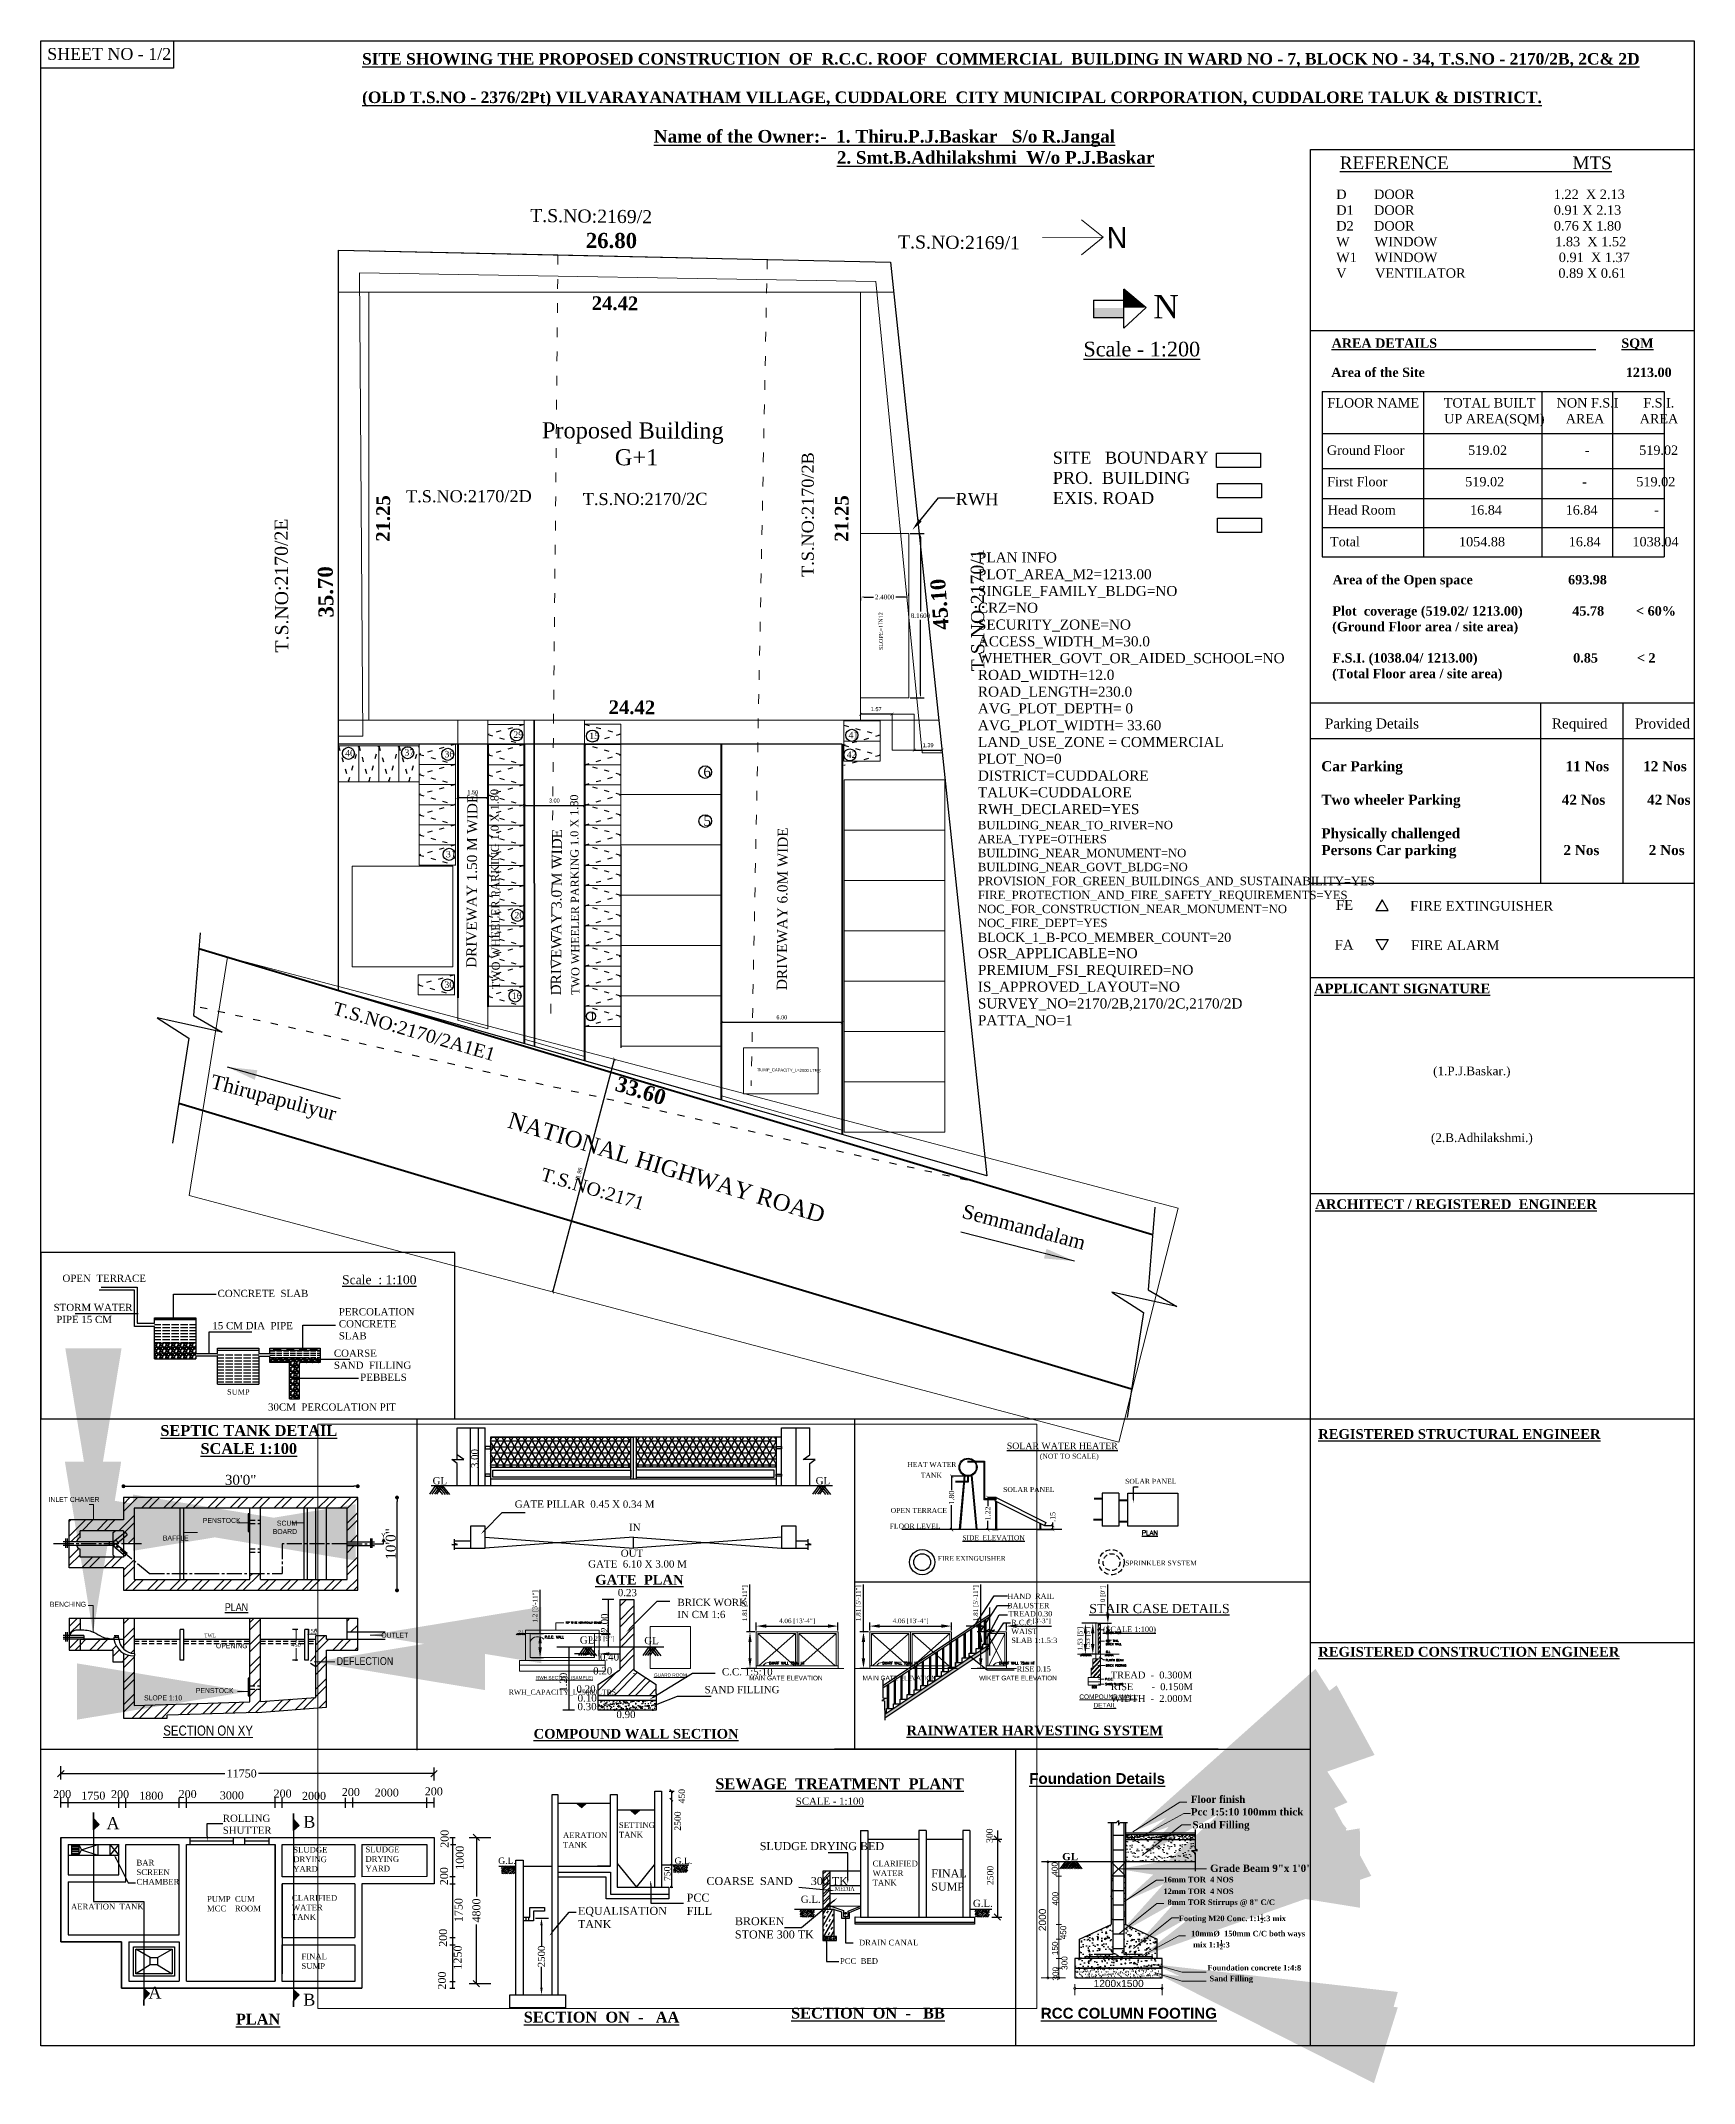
# Model space of a CAD drawing. Header units: metres. Extents: x 17422 to 45078, y -24482 to 1021.
# Drawn here: x 44995.7 to 45077.9, y -24482.3 to -24380.9 of the extents above; entities that cross this region are included whole.
import ezdxf
from ezdxf import colors
from ezdxf.entities.mleader import LeaderData, LeaderLine
from ezdxf.math import Vec2, Vec3

# ---------------------------------------------------------------- set-up
doc = ezdxf.new("R2010")
doc.units = ezdxf.units.M
doc.header["$MEASUREMENT"] = 0
doc.header["$PDMODE"] = 34
for name, pattern in [('ACAD_ISO03W100', [30, 12, -18]), ('CENTER2', [1.125, 0.75, -0.125, 0.125, -0.125]), ('DASHED2', [0.375, 0.25, -0.125]), ('HIDDEN', [0.375, 0.25, -0.125])]:
    doc.linetypes.add(name, pattern=pattern)
for name, color, linetype in [('ANGULAR_PARKING_SLOT_1', 6, 'Continuous'), ('BLK_1_INTERNAL_VEHICULAR_ACCESS', 161, 'Continuous'), ('BLK_1_LVL_0_BLDG_FOOT_PRINT', 1, 'Continuous'), ('BLK_1_LVL_0_FRONT_SETBACK', 2, 'Continuous'), ('BLK_1_LVL_0_REAR_SETBACK', 11, 'Continuous'), ('BLK_1_LVL_0_SIDE_SETBACK1', 171, 'Continuous'), ('BLK_1_LVL_0_SIDE_SETBACK2', 102, 'Continuous'), ('COMPOUNDWALL', 58, 'Continuous'), ('ED', 30, 'Continuous'), ('FURN', 35, 'Continuous'), ('PLOT_BOUNDARY', 70, 'Continuous'), ('ROAD_WIDTH', 2, 'Continuous'), ('RWH', 130, 'Continuous'), ('SEPTIC_TANK', 146, 'Continuous'), ('TE', 7, 'Continuous'), ('TWO_WHEELER_DRIVE_WAY', 6, 'Continuous'), ('TWO_WHEELER_PARKING', 2, 'Continuous'), ('UG_SUMP', 194, 'Continuous'), ('WAL', 1, 'Continuous'), ('wall', 7, 'Continuous'), ('WICKET_GATE', 57, 'Continuous')]:
    doc.layers.add(name, color=color, linetype=linetype)
for name, color, linetype, lineweight in [('AS_AT_SITE', 6, 'Continuous', 18), ('BLK_1_DA_RAMP_1', 1, 'Continuous', 0), ('DIM', 43, 'Continuous', 18), ('DRIVE_WAY', 255, 'Continuous', 18), ('LOCATION_PLAN', 7, 'Continuous', 0), ('MAIN_GATE', 57, 'Continuous', 18), ('NORTH_DIRECTION', 7, 'Continuous', 0), ('TEXT', 7, 'Continuous', 30), ('TRANSFORMER_YARD', 7, 'Continuous', 30)]:
    doc.layers.add(name, color=color, linetype=linetype, lineweight=lineweight)
for name, color, linetype, plot in [('FMB_OR_PLR', 70, 'Continuous', False), ('PLAN_INFO', 1, 'Continuous', False), ('SUPER_IMPOSED', 5, 'Continuous', False)]:
    doc.layers.add(name, color=color, linetype=linetype, plot=plot)
doc.styles.add('an', font='ARIALN.TTF')
doc.styles.add('default_mm', font='ARIALN.TTF', dxfattribs={"height": 30})
doc.styles.add('dutch', font='dutch.ttf', dxfattribs={"height": 18})
doc.styles.add('MtXpl_Times_New_Roma', font='timesbd.ttf')
doc.styles.add('plan', font='timesbd.ttf', dxfattribs={"height": 9})
doc.styles.add('plan9', font='times.ttf', dxfattribs={"height": 9})
doc.styles.add('ROMANC', font='romanc.shx')
doc.styles.add('ROMANS', font='times.ttf', dxfattribs={"height": 0.3})
doc.styles.get("Standard").update_dxf_attribs({"font": 'times.ttf', "height": 0.23})
doc.styles.add('STORE', font='times.ttf', dxfattribs={"height": 9})
doc.styles.add('style1', font='arial.ttf', dxfattribs={"height": 12})
doc.styles.add('style2', font='times.ttf', dxfattribs={"height": 7})
doc.styles.add('style4', font='times.ttf', dxfattribs={"height": 6})
doc.styles.add('T', font='ROMI____.pfb', dxfattribs={"width": 1.2, "height": 24})
doc.styles.add('T1', font='ROMANS.shx', dxfattribs={"width": 0.96, "height": 4})
doc.styles.add('title', font='times.ttf', dxfattribs={"height": 15})
doc.styles.add('UATEXT', font='GOTHIC.TTF')
doc.styles.add('USA TEXT', font='GOTHIC.TTF')
doc.dimstyles.new('1-100-ED', dxfattribs={"dimtxt": 0.2, "dimasz": 0.15, "dimexe": 0.18, "dimexo": 0.0625, "dimgap": 0.15, "dimtad": 1, "dimzin": 0, "dimdsep": 46, "dimtxsty": 'USA TEXT', "dimblk": 'ARCHTICK', "dimcen": 0.1, "dimse1": 1, "dimse2": 1, "dimclrd": 256, "dimclrt": 256, "dimadec": 0, "dimazin": 0, "dimtfac": 1, "dimtofl": 0, "dimtmove": 0, "dimatfit": 3, "dimldrblk": 'ARCHTICK', "dimfxl": 0, "dimtolj": 1, "dimtzin": 0, "dimarcsym": 0})
doc.dimstyles.new('ISO-25', dxfattribs={"dimtxt": 9.5, "dimasz": 8.5, "dimexe": 1.25, "dimexo": 0.625, "dimtad": 1, "dimdec": 0, "dimlunit": 4, "dimtxsty": 'Standard', "dimcen": 2.5, "dimadec": 0, "dimazin": 0, "dimtfac": 1, "dimtdec": 0, "dimtix": 1, "dimtmove": 1, "dimatfit": 3, "dimfxl": 0, "dimlwd": 15, "dimarcsym": 0})
doc.dimstyles.new('plan', dxfattribs={"dimtxt": 9, "dimasz": 12, "dimexe": 9.3675, "dimexo": 6.3125, "dimgap": 2.465, "dimtad": 1, "dimdec": 1, "dimzin": 1, "dimdsep": 46, "dimlunit": 4, "dimtxsty": 'plan', "dimblk": 'DOTSMALL', "dimcen": 0.09, "dimdle": 10.5, "dimadec": 0, "dimazin": 0, "dimtfac": 1, "dimtdec": 1, "dimtofl": 0, "dimtmove": 0, "dimatfit": 3, "dimfxl": 0, "dimtolj": 1, "dimtzin": 0, "dimlwd": 13, "dimlwe": 13, "dimarcsym": 0})
doc.dimstyles.get("Standard").update_dxf_attribs({"dimtxt": 0.23, "dimasz": 0.5, "dimexe": 0.18, "dimexo": 0.0625, "dimgap": 0.09, "dimtad": 1, "dimzin": 11, "dimdsep": 46, "dimtxsty": 'Standard', "dimcen": 2.5, "dimdle": 3, "dimclrd": 4, "dimclrt": 1, "dimadec": 0, "dimazin": 0, "dimtfac": 0.5, "dimtofl": 0, "dimtmove": 0, "dimatfit": 3, "dimfxl": 0, "dimarcsym": 0})
doc.dimstyles.new('STANDARD$0', dxfattribs={"dimtxt": 7, "dimasz": 3, "dimexe": 3, "dimexo": 1, "dimgap": 1.5, "dimtad": 1, "dimdec": 1, "dimzin": 1, "dimdsep": 46, "dimlunit": 4, "dimtxsty": 'Standard', "dimblk": 'OBLIQUE', "dimcen": 0.09375, "dimdle": 1, "dimclrd": 8, "dimclre": 8, "dimclrt": 7, "dimadec": 1, "dimazin": 0, "dimtfac": 1, "dimtdec": 1, "dimtix": 1, "dimtmove": 2, "dimatfit": 3, "dimldrblk": 'ARCHTICK', "dimfxl": 0, "dimfrac": 2, "dimtolj": 1, "dimtzin": 0, "dimarcsym": 0})
doc.dimstyles.new('Standard$7', dxfattribs={"dimtxt": 9, "dimasz": 9, "dimexe": 9, "dimexo": 9, "dimgap": 0, "dimtad": 0, "dimdec": 1, "dimzin": 0, "dimdsep": 46, "dimlunit": 4, "dimtxsty": 'Standard', "dimcen": 0, "dimclrd": 256, "dimclre": 256, "dimclrt": 256, "dimazin": 0, "dimtfac": 1, "dimtdec": 1, "dimtofl": 0, "dimtmove": 0, "dimatfit": 3, "dimfxl": 0, "dimtolj": 1, "dimtzin": 0, "dimlwd": -1, "dimlwe": -1, "dimarcsym": 0})
pattern_1 = [(0, (44909.5976, -24469.38718), (0, 0.14917598), [0.35802235, -0.0895056])]
pattern_2 = [(50, (45190.46265, -24463.73138), (0.2878324, -0.02518207), [0.0300971, -0.3310678]), (355, (45190.46265, -24463.73138), (-0.0556801, 0.3018504), [0.02407766, -0.2648542]), (100.4514, (45190.48664, -24463.73348), (0.2321525, 0.27666814), [0.0255786, -0.2813643]), (46.1842, (45190.46265, -24463.65112), (0.4282777, -0.0664218), [0.0451456, -0.4966017]), (96.6356, (45190.49834, -24463.65665), (0.3750748, 0.3909079), [0.0383679, -0.4220464]), (351.1842, (45190.46265, -24463.6511), (0.3750745, 0.3909082), [0.0361165, -0.3972813]), (21, (45190.50278, -24463.67118), (0.23953538, -0.16156865), [0.0300971, -0.3310678]), (326, (45190.50278, -24463.67118), (0.09764105, 0.29099856), [0.02407766, -0.2648542]), (71.4514, (45190.52274, -24463.68465), (0.3371765, 0.12942964), [0.0255786, -0.2813643]), (37.5, (45190.46265, -24463.73138), (0.00487968, 0.133588396), [0, -0.26164386, 0, -0.26886716, 0, -0.26585745]), (7.5, (45190.46265, -24463.73138), (0.1055683, 0.15827516), [0, -0.15329441, 0, -0.25562445, 0, -0.1013268]), (327.5, (45190.37317, -24463.73138), (0.21421988, -0.00905114), [0, -0.10032357, 0, -0.31300953, 0, -0.41533957]), (317.5, (45190.33304, -24463.73138), (0.23402927, 0.04017156), [0, -0.13042064, 0, -0.20787043, 0, -0.2949513])]

msp = doc.modelspace()

# ---------------------------------------------------------------- texts
for s, height, style, p in [('Area of the Site                                                         1213.00', 0.4638981, 'MtXpl_Times_New_Roma', (45059.84389, -24397.54964)), ('                                 UP AREA(SQM)      AREA          AREA', 0.4657537, 'plan9', (45059.6522, -24399.85323)), ('Ground Floor                  519.02                      -              519.02', 0.4657537, 'plan9', (45059.62802, -24401.41749)), ('First Floor                      519.02                      -              519.02', 0.4657537, 'plan9', (45059.64112, -24402.98176)), ('Head Room                     16.84                  16.84                -', 0.4657537, 'plan9', (45059.66939, -24404.3854)), ('Total                            1054.88                  16.84         1038.04', 0.4657537, 'plan9', (45059.78312, -24405.9617)), ('Area of the Open space                           693.98', 0.4638981, 'MtXpl_Times_New_Roma', (45059.91299, -24407.85106)), ('Plot  coverage (519.02/ 1213.00)              45.78         < 60%%%', 0.4657537, 'MtXpl_Times_New_Roma', (45059.90085, -24409.40272)), ('(Ground Floor area / site area)', 0.4657537, 'MtXpl_Times_New_Roma', (45059.89076, -24410.18058)), ('F.S.I. (1038.04/ 1213.00)                           0.85           < 2               ', 0.4657537, 'MtXpl_Times_New_Roma', (45059.90287, -24411.73444)), ('(Total Floor area / site area)', 0.4657537, 'MtXpl_Times_New_Roma', (45059.89076, -24412.51229)), ('GL', 0.359624, 'plan9', (45015.2036, -24452.55785)), ('%%UPLAN', 0.241477, 'ROMANC', (45050.42745, -24455.08565, -3.18629)), ('TREAD  -  0.300M', 0.3426051, 'style2', (45048.88938, -24462.19926)), ('WIDTH  -  2.000M', 0.3426051, 'style2', (45048.88938, -24463.36489)), ('RISE       -  0.150M', 0.3426051, 'style2', (45048.88938, -24462.78097))]:
    msp.add_text(s, height=height, dxfattribs=dict(style=style)).set_placement(p)
at = {"ltscale": 5000, "style": 'plan9'}
for p in [(45034.23157, -24452.55785), (45022.51614, -24460.46955), (45025.71885, -24460.49646)]:
    msp.add_text('GL', height=0.359624, dxfattribs=at).set_placement(p)
at = {"attachment_point": 1}
for s, insert, char_height, width in [('SHEET NO - 1/2', (44996.06019, -24381.20523), 0.5893294, 20.2819348), ('{\\fTimes New Roman|b0|i0|c0|p18;  N}', (45050.13039, -24393.47749), 1.1617584, 3.3976168), ('{\\LScale - 1:200}', (45047.53314, -24395.79809), 0.7275671, 25.0394257), ('(1.P.J.Baskar.) ', (45064.90604, -24431.80433), 0.432, 10.423533), ('{\\fTimes New Roman|b0|i0|c0|p18;(2.B.Adhilakshmi.)}', (45064.79909, -24435.12119), 0.432, 10.423533)]:
    msp.add_mtext(s, dxfattribs=dict(at, insert=insert, char_height=char_height, width=width))
for s, insert, char_height, width, style in [('\\A1;{\\fTimes New Roman|b1|i0|c0|p18;\\H0.90909x;\\LSITE SHOWING THE PROPOSED CONSTRUCTION  OF  R.C.C. ROOF  COMMERCIAL  BUILDING IN WARD NO - 7, BLOCK NO - 34, T.S.NO - 2170/2B, 2C& 2D\\P\\P(OLD T.S.NO - 2376/2Pt) VILVARAYANATHAM VILLAGE, CUDDALORE  CITY MUNICIPAL CORPORATION, CUDDALORE TALUK & DISTRICT.\\l\\P \\P                                                                   \\H1.1x;\\LName of the Owner:-  1. Thiru.P.J.Baskar   S/o R.Jangal  \\P\\H0.90909x;\\l                                                                                                            \\H1.0846x; \\L2. \\H1.0142x;Smt.B.Adhilakshmi  W/o P.J.Baskar   \\H0.90909x;\\l\\P\\P^I}', (45011.69932, -24381.45811), 0.63, 71.9465694, 'plan9'), ('{\\fTimes New Roman|b1|i0|c0|p18;   \\LAREA DETAILS                                  ^I           SQM}', (45059.33964, -24395.63432), 0.4638981, 50.0627528, 'plan9'), ('SITE   BOUNDARY\\PPRO.  BUILDING{\\H1.83333x; }\\PEXIS. ROAD{\\H1.55556x; }\\P {\\H1.64815x; }', (45046.01105, -24401.26134), 0.6, 50.9951853, 'plan9'), ('Parking Details', (45059.52919, -24414.51139), 0.4997116, 7.0061976, 'plan9'), ('Required', (45070.80144, -24414.51139), 0.499712, 7.0061976, 'plan9'), ('Provided', (45074.93507, -24414.51139), 0.499712, 6.062453, 'plan9'), ('{\\fTimes New Roman|b0|i0|c0|p18;OPEN  TERRACE}', (44996.81676, -24442.14182), 0.3580223, 8.1549535, 'style2'), ('{\\H0.75x;\\LScale  : 1:100}', (45010.70607, -24442.16766), 0.5967039, 15.8137284, 'title'), ('STORM WATER\\P PIPE 15 CM', (44996.37402, -24443.58942), 0.3580223, 8.3564119, 'style2'), ('{\\fTimes New Roman|b0|i0|c0|p18;CONCRETE  SLAB}', (45004.52142, -24442.89394), 0.3580223, 8.1549535, 'style2'), ('PERCOLATION \\PCONCRETE\\PSLAB', (45010.54553, -24443.80452), 0.3580223, 13.8512924, 'style2'), ('{\\fTimes New Roman|b0|i0|c0|p18;15 CM DIA  PIPE}', (45004.26393, -24444.49418), 0.3580223, 8.1549535, 'style2'), ('COARSE\\PSAND  FILLING', (45010.29854, -24445.86398), 0.3580223, 8.1549535, 'style2'), ('{\\fTimes New Roman|b0|i0|c0|p18;SUMP}', (45004.99481, -24447.83011), 0.2685168, 6.1162151, 'style2'), ('{\\fTimes New Roman|b0|i0|c0|p18;PEBBELS}', (45011.60762, -24447.05755), 0.3580223, 8.1549535, 'style2'), ('{\\fTimes New Roman|b0|i0|c0|p18;30CM  PERCOLATION PIT}', (45007.02803, -24448.53657), 0.3580223, 8.1549535, 'style2'), ('{\\fTimes New Roman|b0|i0|c0|p18;\\LSOLAR WATER HEATER}', (45043.7258, -24450.4863), 0.3236214, 11.8982847, 'ROMANC'), ('(NOT TO SCALE)', (45045.3686, -24451.03575), 0.2481098, 3.986291, 'ROMANS'), ('SOLAR PANEL', (45043.54905, -24452.69312), 0.2464054, 3.896372, 'ROMANS'), ('SOLAR PANEL', (45049.60724, -24452.28325, -3.18629), 0.2464054, 3.896372, 'ROMANS'), ('{\\fTimes New Roman|b0|i0|c0|p18;OPEN TERRACE} ', (45037.96049, -24453.7294), 0.2464054, 3.896372, 'ROMANS'), ('Y', (45012.65255, -24454.97877), 0.23282, 15.0363687, 'default_mm'), ('{\\fTimes New Roman|b0|i0|c0|p18;FLOOR LEVEL}', (45037.91131, -24454.50638), 0.2464054, 3.896372, 'ROMANS'), ('{\\fTimes New Roman Baltic|b0|i0|c0|p18;\\LSIDE  ELEVATION}', (45041.52231, -24455.09202), 0.2414772, 3.3594084, 'ROMANC'), ('{\\fTimes New Roman|b0|i0|c0|p18;FIRE EXINGUISHER}', (45040.30137, -24456.11517), 0.2414772, 21.2355765, 'ROMANC'), ('{\\fTimes New Roman|b0|i0|c0|p18;SPRINKLER SYSTEM}', (45049.61294, -24456.34545), 0.2414772, 21.2355765, 'ROMANC'), ('{\\fTimes New Roman|b1|i0|c0|p18;\\LGATE  PLAN}', (45023.28356, -24457.05563), 0.4794991, 43.3160866, 'plan9'), ('HAND  RAIL', (45043.75655, -24457.97967), 0.266471, 13.4319146, 'style2'), ('BALUSTER', (45043.74199, -24458.44513), 0.266471, 13.4319146, 'style2'), ('TREAD 0.30', (45043.8148, -24458.85241), 0.266471, 13.4319146, 'style2'), ('R.C.C  \\PWAIST \\PSLAB 1:1.5:3', (45043.95016, -24459.28579), 0.2664706, 13.4319146, 'style2'), ('{\\L(SCALE 1:100)}', (45048.50475, -24459.61832), 0.2740841, 6.2430266, 'style2'), ('RISE 0.15', (45044.22028, -24461.59247), 0.266471, 13.4319146, 'style2'), ('{\\fTimes New Roman|b1|i0|c0|p18;\\LCOMPOUND WALL SECTION}', (45020.22205, -24464.70695), 0.4794991, 43.3160866, 'plan9'), ('{\\fTimes New Roman|b1|i0|c0|p18;\\LRAINWATER HARVESTING SYSTEM}', (45038.74553, -24464.54377), 0.4773631, 15.3285589, 'STORE'), ('{\\fTimes New Roman|b1|i0|c0|p18;Floor finish}', (45052.86539, -24468.01967), 0.3611648, 8.1501146, 'style4'), ('Pcc 1:5:10 100mm thick', (45052.86872, -24468.64282), 0.3611648, 6.4653281, 'plan'), ('Sand Filling', (45052.95164, -24469.28608), 0.3611648, 3.8925544, 'plan'), ('GL', (45046.47929, -24470.87063), 0.361165, 0.8627827, 'plan'), ('16mm TOR  4 NOS', (45051.50964, -24472.0531), 0.274894, 6.4924626, 'plan'), ('Grade Beam 9"x 1\'0"', (45053.82655, -24471.44754), 0.3611648, 7.9651397, 'plan'), ('12mm TOR  4 NOS', (45051.50964, -24472.63531), 0.274894, 6.4924626, 'plan'), ('8mm TOR Stirrups @ 8" C/C', (45051.71325, -24473.177), 0.274894, 6.4924626, 'plan'), ('\\A1;Footing M20 Conc. 1:1{\\H0.7x;\\S1/2;}:3 mix', (45052.27066, -24473.88784), 0.274894, 6.4924626, 'plan'), ('\\A1;10mm%%C  150mm C/C both ways \\P mix 1:1{\\H0.7x;\\S1/2;}:3 ', (45052.88303, -24474.73497), 0.274894, 24.3048955, 'plan'), ('Foundation concrete 1:4:8', (45053.69269, -24476.43208), 0.274894, 6.4924626, 'plan'), ('Sand Filling', (45053.79914, -24476.96867), 0.274894, 6.4924626, 'plan')]:
    msp.add_mtext(s, dxfattribs=dict(at, insert=insert, char_height=char_height, width=width, style=style))
at = {"ltscale": 0.23, "attachment_point": 1}
for s, insert, char_height, width in [('   {\\H1.333x;\\LREFERENCE                          MTS   }', (45059.73981, -24386.5961), 0.4697836, 17.3320122), ('D     ^IDOOR                                       1.22  X 2.13\\PD1    ^IDOOR                                       0.91 X 2.13             {\\H1.83333x; }\\PD2     ^IDOOR                                       0.76 X 1.80   {\\H1.55556x; }\\PW       WINDOW                                 1.83  X 1.52{\\H1.64815x; }\\PW1     WINDOW                                  0.91  X 1.37   {\\H1.61728x; }\\PV        VENTILATOR                          0.89 X 0.61     {\\H1.62757x; }\\P         {\\H1.62414x; }', (45060.09159, -24388.23808), 0.4697836, 21.3172483), ('{\\H0.92455x;FE} {\\fTimes New Roman|b1|i0|c0|p18;\\L   }', (45060.08009, -24423.53599), 0.5219818, 23.6858314), ('{\\H0.92455x;FIRE EXTINGUISHER \\L  \\H1.0816x; }', (45063.76452, -24423.57611), 0.5219818, 23.6858314), ('{\\H0.92455x;FA\\fTimes New Roman|b1|i0|c0|p18;\\H1.0816x;\\L  }', (45060.02099, -24425.50884), 0.5219818, 23.6858314), ('FIRE ALARM', (45063.80602, -24425.53824), 0.481829, 23.6858314), ('{\\fTimes New Roman|b1|i0|c0|p18;\\LAPPLICANT SIGNATURE}', (45058.99275, -24427.68541), 0.4817388, 20.1748291), ('{\\fTimes New Roman|b1|i0|c0|p18;\\LARCHITECT / REGISTERED  ENGINEER}', (45059.05025, -24438.39651), 0.4817388, 20.1748291), ('{\\fTimes New Roman|b1|i0|c0|p18;\\W9.87321;\\L    \\W1;SEPTIC TANK DETAIL\\P\\W9.86634;     \\W1;SCALE 1:100}', (44993.67298, -24449.61611), 0.5368407, 24.2251966), ('{\\fTimes New Roman|b1|i0|c0|p18;\\LREGISTERED STRUCTURAL ENGINEER}', (45059.19249, -24449.81485), 0.4817388, 20.1748291), ('{\\fTimes New Roman|b1|i0|c0|p18;\\LREGISTERED CONSTRUCTION ENGINEER}', (45059.19793, -24460.63238), 0.4817388, 20.1748291), ('{\\fTimes New Roman|b1|i0|c0|p18;\\LSEWAGE  TREATMENT  PLANT }', (45029.25016, -24467.16256), 0.5368407, 24.2251966), ('{\\fArial|b1|i0|c0|p34;\\LFoundation Details}', (45044.84242, -24466.90091), 0.5368407, 24.2251966), ('{\\fTimes New Roman|b1|i0|c0|p18;\\LPLAN}', (45005.42935, -24478.85346), 0.5368407, 24.2251966), ('{\\fTimes New Roman|b1|i0|c0|p18;\\LSECTION  ON  -   AA}', (45019.73163, -24478.7539), 0.5368407, 24.2251966), ('{\\fTimes New Roman|b1|i0|c0|p18;\\LSECTION  ON  -   BB}', (45033.00984, -24478.55699), 0.5368407, 24.2251966), ('{\\fArial|b1|i0|c0|p34;\\LRCC COLUMN FOOTING }', (45045.41756, -24478.56123), 0.5368407, 24.2251966)]:
    msp.add_mtext(s, dxfattribs=dict(at, insert=insert, char_height=char_height, width=width))
for s, insert, char_height, width, rotation in [('T.S.NO:2169/2', (45020.05415, -24389.1975), 0.65, 6.8816351, 359.3434336), ('T.S.NO:2169/1', (45038.32736, -24390.51015), 0.65, 6.8816351, 359.5118345), ('      Proposed Building\\P                  G+1\\P ', (45018.8219, -24399.78986), 0.8, 16.1113623, 359.8725753), ('T.S.NO:2170/2B', (45033.53682, -24407.48056), 0.6, 3.4408176, 89.971989), ('T.S.NO:2170/2D', (45013.88407, -24403.17602), 0.6, 3.4408176, 0.1087137), ('T.S.NO:2170/2C', (45022.66377, -24403.31278), 0.6, 3.4408176, 0.1087137), ('T.S.NO:2170/2E', (45007.39063, -24411.23853), 0.65, 6.8816351, 90.3582825), ('T.S.NO:2170/1', (45041.96646, -24412.16692), 0.65, 6.8816351, 90.3582825), ('DRIVEWAY 1.50 M WIDE', (45016.87757, -24426.89921), 0.5, 15.8352674, 89.6487666), ('DRIVEWAY 3.0 M WIDE', (45021.08219, -24428.268), 0.5, 15.8352674, 89.6487666), ('DRIVEWAY 6.0M WIDE', (45032.3005, -24428.00283), 0.5, 15.8352674, 89.6487666), ('T.S.NO:2170/2A1E1', (45010.37128, -24428.56857), 0.65, 11.2991607, 343.6908404), ('NATIONAL HIGHWAY ROAD', (45019.10868, -24434.0423), 0.81, 24.7594231, 343.0797423), ('T.S.NO:2171', (45020.70979, -24436.81667), 0.65, 6.8816351, 343.5725358)]:
    msp.add_mtext(s, dxfattribs=dict(at, insert=insert, char_height=char_height, width=width, rotation=rotation))
at = {"attachment_point": 1, "style": 'plan9'}
for s, width, insert, char_height, rotation in [('\\A1;{\\fTimes New Roman|b1|i0|c0|p18;26.80}', 6.2924085, (45022.81214, -24390.39165, -11.85763), 0.75, 359.9039515), ('\\A1;{\\fTimes New Roman|b1|i0|c0|p18;24.42}', 2.7210868, (45023.11072, -24393.53955, -11.85763), 0.68, 359.6026652), ('\\A1;{\\fTimes New Roman|b1|i0|c0|p18;21.25}', 2.7210868, (45012.39532, -24405.73072, -11.85763), 0.68, 89.6026652), ('\\A1;{\\fTimes New Roman|b1|i0|c0|p18;21.25}', 2.7210868, (45035.17625, -24405.73213, -11.85763), 0.68, 89.6026652), ('\\A1;{\\fTimes New Roman|b1|i0|c0|p18;35.70}', 5.9296377, (45009.53617, -24409.50583, -11.85763), 0.75, 90.9918282), ('\\A1;{\\fTimes New Roman|b1|i0|c0|p18;45.10}', 5.9296377, (45040.10304, -24410.14314, -11.85763), 0.75, 94.3089114), ('\\A1;{\\fTimes New Roman|b1|i0|c0|p18;24.42}', 2.7210868, (45023.95091, -24413.61143, -11.85763), 0.68, 359.6026652), ('\\A1;{\\fTimes New Roman|b1|i0|c0|p18;33.60}', 3.8378252, (45024.43784, -24432.26506, -11.85763), 0.75, 342.7982538)]:
    msp.add_mtext_dynamic_manual_height_columns(s, width=width, gutter_width=180, heights=[0], dxfattribs=dict(at, insert=insert, char_height=char_height, rotation=rotation))
at = {"lineweight": 30, "insert": (45059.6522, -24398.59947), "char_height": 0.4657537, "width": 16.9336499, "attachment_point": 1, "style": 'plan9'}
msp.add_mtext('FLOOR NAME       TOTAL BUILT      NON F.S.I       F.S.I.', dxfattribs=at)
at = {"ltscale": 0.23, "attachment_point": 1}
for s, width, gutter_width, insert, char_height, rotation in [('RWH', 2.1661375, 0.805, (45041.19392, -24403.31033), 0.6, 359.6213237), ('29', 0.3214037, 0.5152, (45019.21252, -24415.15623, 0), 0.32, 0.128856), ('15', 0.3214037, 0.5152, (45022.98841, -24415.21525, 0), 0.32, 0.128856), ('41', 0.3214037, 0.5152, (45035.86888, -24415.17703), 0.32, 0.128856), ('40', 0.3214037, 0.5152, (45010.85953, -24416.07346), 0.32, 0.128856), ('37', 0.3214037, 0.5152, (45013.80349, -24416.04175, 0), 0.32, 0.128856), ('36', 0.3214037, 0.5152, (45015.79528, -24416.12206), 0.32, 0.128856), ('42', 0.3214037, 0.5152, (45035.77372, -24416.15066), 0.32, 0.128856), ('6', 0.5021933, 0.805, (45028.65292, -24416.91021, 0), 0.5, 0.128856), ('TWO WHEELER PARKING 1.0 X 1.80\\P        ', 10.983606, 0.805, (45018.14861, -24427.96656, 138.67882), 0.4, 90.4001429), ('TWO WHEELER PARKING 1.0 X 1.80\\P        ', 10.983606, 0.805, (45022.10134, -24428.24298, 138.67882), 0.4, 90.4001429), ('5', 0.5021933, 0.805, (45028.65292, -24419.34161, 0), 0.5, 0.128856), ('31', 0.3214037, 0.5152, (45015.86779, -24421.09139), 0.32, 0.128856), ('20', 0.3214037, 0.5152, (45019.2655, -24424.12158, 0), 0.32, 0.128856), ('30', 0.3214037, 0.5152, (45015.78802, -24427.57641, 0), 0.32, 0.128856), ('16', 0.3214037, 0.5152, (45019.1396, -24428.12518, 0), 0.32, 0.128856), ('1', 0.3615792, 0.5796, (45023.00128, -24429.11432, 0), 0.36, 0.128856)]:
    msp.add_mtext_dynamic_manual_height_columns(s, width=width, gutter_width=gutter_width, heights=[0], dxfattribs=dict(at, insert=insert, char_height=char_height, rotation=rotation))
at = {"lineweight": -3, "style": 'plan9'}
for s, insert, char_height, width, attachment_point in [('{\\fTimes New Roman|b1|i0|c0|p18;\\H1.004x;Car Parking  ^I^I^I^I 11 Nos         12 Nos   \\P\\PTwo wheeler Parking ^I^I^I42 Nos           42 Nos  \\P\\H0.90911x;   \\H0.83334x;        ^I                                                 \\H1.31996x;  \\PPhysically challenged\\PPersons Car parking      ^I^I           2 Nos             2 Nos                            }', (45059.35174, -24416.63475), 0.4977207, 53.0841005, 1), ('{\\LSCALE - 1:100}', (45033.24538, -24468.11751), 0.356138, 4.1343194, 1), ('A', (44999.00252, -24469.09295), 0.59356, 1.1024032, 1), ('ROLLING SHUTTER', (45004.7807, -24468.96755), 0.356138, 0.9497014, 1), ('B', (45008.77952, -24469.02534), 0.59356, 1.1024032, 1), ('AERATION  \\PTANK', (45021.68073, -24469.84362), 0.28491, 4.8629682, 1), ('SETTING  TANK', (45024.45775, -24469.34168), 0.2849104, 0.6772712, 1), ('BAR  SCREEN  CHAMBER', (45000.49417, -24471.20653), 0.2849104, 0.6772712, 1), ('SLUDGE DRYING  YARD', (45008.2799, -24470.56549), 0.2849104, 0.6772712, 1), ('SLUDGE DRYING  YARD', (45011.8672, -24470.54963), 0.2849104, 0.6772712, 1), ('{\\H1.693x;G.L.}', (45018.46178, -24471.09439), 0.1870085, 0.2777428, 1), ('{\\H1.693x;G.L.}', (45027.22407, -24471.09439), 0.1870085, 0.2777428, 1), ('SLUDGE DRYING BED', (45031.45504, -24470.33148), 0.3957089, 5.9240551, 1), ('   COARSE  SAND      300 TK', (45032.09624, -24472.06469), 0.3957089, 8.65258, 2), ('CLARIFIED WATER TANK', (45037.06138, -24471.25049), 0.2849104, 0.6772712, 1), ('FINAL  SUMP', (45039.9745, -24471.68479), 0.3957089, 0.9406544, 1), ('PUMP  CUM  MCC    ROOM', (45003.99567, -24473.00795), 0.2849104, 3.4011177, 1), ('CLARIFIED WATER TANK', (45008.21641, -24472.96005), 0.2849104, 0.6772712, 1), ('PCC FILL', (45027.82607, -24472.88777), 0.395709, 0.9406544, 1), ('G.L.', (45033.49261, -24472.99141), 0.356138, 0.5289318, 1), ('MEDIA', (45035.18079, -24472.55195), 0.197854, 0.2186583, 1), ('G.L.', (45042.04509, -24473.19249), 0.356138, 0.5289318, 1), ('AERATION  TANK', (44997.23953, -24473.39067), 0.2849104, 4.8629682, 1), ('EQUALISATION  TANK', (45022.42486, -24473.54581), 0.3957089, 0.9406544, 1), ('BROKEN   \\PSTONE 300 TK', (45030.22253, -24474.05874), 0.3957089, 9.2062529, 1), ('DRAIN CANAL', (45036.38155, -24475.17922), 0.2849104, 3.5715436, 1), ('FINAL  SUMP', (45008.68803, -24475.86608), 0.2849104, 0.6772712, 1), ('PCC  BED', (45035.44043, -24476.09239), 0.28491, 3.5715436, 1), ('A', (45001.08488, -24477.50855), 0.59356, 1.1024032, 1), ('B', (45008.77952, -24477.86058), 0.59356, 1.1024032, 1)]:
    msp.add_mtext(s, dxfattribs=dict(at, insert=insert, char_height=char_height, width=width, attachment_point=attachment_point))
at = {"lineweight": -3, "char_height": 0.7, "width": 7.0407564, "attachment_point": 1, "rotation": 345.1726482, "style": 'plan9'}
for s, insert in [('Thirupapuliyur', (45004.30291, -24432.18399)), ('Semmandalam', (45041.63201, -24438.62807))]:
    msp.add_mtext(s, dxfattribs=dict(at, insert=insert))
at = {"ltscale": 5000, "char_height": 0.359624, "attachment_point": 5, "rotation": 90}
for s, insert in [('3.00', (45017.29968, -24451.27751)), ('2.00', (45023.75223, -24459.44685)), ('1.20', (45021.70295, -24462.38868))]:
    msp.add_mtext(s, dxfattribs=dict(at, insert=insert))
at = {"lineweight": 25, "attachment_point": 1, "style": 'ROMANS'}
for s, insert, char_height, width in [('{\\H1.5306x;HEAT WATER\\H0.65333x; }', (45038.78652, -24451.45253), 0.1609848, 3.1266268), ('{\\fTimes New Roman|b0|i0|c0|p18;TANK}', (45039.45683, -24451.98249), 0.2464054, 0.5826118)]:
    msp.add_mtext(s, dxfattribs=dict(at, insert=insert, char_height=char_height, width=width))
for s, insert, char_height, attachment_point, style in [('\\A1;30\'0"', (45005.66639, -24452.33723), 0.49668, 5, 'dutch'), ('{\\C7;INLET CHAMER}', (44998.65712, -24453.18521), 0.24834, 3, 'an'), ('{\\C7;PENSTOCK}', (45005.66315, -24454.22851), 0.24834, 3, 'an'), ('{\\C7;SCUM\\PBOARD}', (45008.47125, -24454.36292), 0.24834, 3, 'an'), ('{\\C7;BAFFLE}', (45003.0888, -24455.0984), 0.24834, 3, 'an'), ('{\\C7;BENCHING}', (44997.9888, -24458.39245), 0.24834, 3, 'an'), ('{\\LPLAN}', (45006.03995, -24458.46459), 0.388031, 3, 'an'), ('{\\fTimes New Roman|b0|i0|c0|p18;\\LSTAIR CASE DETAILS}', (45047.82061, -24458.49699), 0.4568068, 1, 'plan9'), ('{\\C7;OUTLET}', (45013.99542, -24459.92779), 0.24834, 3, 'an'), ('{\\C7;OPENING}', (45006.01217, -24460.45114), 0.24834, 3, 'an'), ('{\\C7;DEFLECTION}', (45013.25062, -24461.14336), 0.3880313, 3, 'an'), ('{\\C7;SLOPE 1:10}', (45002.76366, -24463.0403), 0.24834, 3, 'an'), ('{\\C7;PENSTOCK}', (45005.31525, -24462.67868), 0.24834, 3, 'an'), ('1200x1500', (45049.28433, -24477.3539), 0.359735, 5, 'style1')]:
    msp.add_mtext(s, dxfattribs=dict(insert=insert, char_height=char_height, attachment_point=attachment_point, style=style))
at = {"lineweight": 25, "char_height": 0.257576, "attachment_point": 5, "rotation": 90}
for s, insert in [('\\A1;1.80', (45040.98524, -24453.2176)), ('\\A1;1.22', (45042.78657, -24454.00517)), ('\\A1;.15', (45046.01149, -24454.17101))]:
    msp.add_mtext(s, dxfattribs=dict(at, insert=insert))
at = {"ltscale": 5000, "width": 8.6200231, "attachment_point": 1, "style": 'plan9'}
for s, insert, char_height in [('GATE PILLAR  0.45 X 0.34 M', (45019.28193, -24453.35939), 0.3596243), ('GATE  6.10 X 3.00 M', (45022.93128, -24456.32959), 0.3596243), ('BRICK WORK\\PIN CM 1:6', (45027.36533, -24458.24174), 0.359624), ('C.C. 1:5:10', (45029.57417, -24461.68539), 0.3596243), ('SAND FILLING', (45028.7111, -24462.57444), 0.3596243)]:
    msp.add_mtext(s, dxfattribs=dict(at, insert=insert, char_height=char_height))
at = {"attachment_point": 5, "rotation": 90}
for s, insert, char_height, style in [('\\A1;10\'0"', (45013.12681, -24455.5159), 0.49668, 'dutch'), ('400', (45046.10674, -24471.65912), 0.29322, 'style1'), ('400', (45046.13546, -24473.13904), 0.29322, 'style1')]:
    msp.add_mtext(s, dxfattribs=dict(at, insert=insert, char_height=char_height, style=style))
at = {"ltscale": 5000, "char_height": 0.359624, "width": 0.8122867, "attachment_point": 1}
for s, insert in [('IN', (45024.9648, -24454.51549)), ('OUT', (45024.55089, -24455.79866))]:
    msp.add_mtext(s, dxfattribs=dict(at, insert=insert))
at = {"ltscale": 5000, "attachment_point": 5}
for s, insert, char_height in [('0.23', (45024.87904, -24457.93871), 0.359624), ('0.40', (45023.99284, -24461.13337), 0.359624), ('0.20', (45023.6523, -24461.82687), 0.359624), ('0.20', (45022.82487, -24462.72738), 0.359624), ('0.10', (45022.88244, -24463.1764), 0.359624), ('0.30', (45022.87573, -24463.6003), 0.359624), ('{\\fTimes New Roman|b0|i0|c0|p18;0.90}', (45024.80898, -24463.99155), 0.3596243)]:
    msp.add_mtext(s, dxfattribs=dict(at, insert=insert, char_height=char_height))
at = {"linetype": 'Continuous', "lineweight": 25, "insert": (45003.85663, -24459.9767), "char_height": 0.177273, "width": 117.9457624, "attachment_point": 1}
msp.add_mtext('{\\C7;TWL}', dxfattribs=at)
at = {"linetype": 'Continuous', "lineweight": 25, "char_height": 0.206819, "attachment_point": 5}
for s, insert in [('150', (45009.2218, -24459.84708)), ('450', (45008.41987, -24460.52672))]:
    msp.add_mtext(s, dxfattribs=dict(at, insert=insert))
at = {"lineweight": 18, "insert": (45004.05072, -24464.7919), "char_height": 0.4966801, "attachment_point": 5}
msp.add_mtext('{\\fArial Narrow|b0|i0|c0|p34;\\LSECTION ON XY}', dxfattribs=at)
at = {"lineweight": -3, "char_height": 0.395709, "attachment_point": 5}
for s, insert in [('11750', (45005.71984, -24466.92273)), ('200', (44996.79909, -24467.94308)), ('1750', (44998.3505, -24468.02138)), ('200', (44999.6769, -24467.949)), ('1800', (45001.22832, -24468.0273)), ('200', (45003.03496, -24467.94308)), ('3000', (45005.2323, -24468.00765)), ('200', (45007.75177, -24467.92111)), ('2000', (45009.31249, -24468.03465)), ('200', (45011.14061, -24467.84605)), ('2000', (45012.92689, -24467.87096)), ('200', (45015.26097, -24467.81283))]:
    msp.add_mtext(s, dxfattribs=dict(at, insert=insert))
at = {"lineweight": -3, "attachment_point": 5, "rotation": 90}
for s, insert, char_height in [('450', (45027.58049, -24468.0491), 0.316567), ('2500', (45027.37944, -24469.28414), 0.316567), ('200', (45015.80149, -24470.16371), 0.395709), ('300', (45042.86918, -24470.00958), 0.316567), ('1000', (45016.55618, -24471.10648), 0.395709), ('200', (45015.77515, -24472.02361), 0.395709), ('750', (45026.86253, -24471.90315), 0.316567), ('2500', (45042.90467, -24471.98577), 0.316567), ('1750', (45016.49365, -24473.70807), 0.395709), ('4800', (45017.38065, -24473.72594), 0.395709), ('200', (45015.72235, -24475.08316), 0.395709), ('1250', (45016.45195, -24476.06402), 0.395709), ('\\A1;2500', (45020.61195, -24476.0097), 0.356138), ('200', (45015.66968, -24477.20723), 0.395709)]:
    msp.add_mtext(s, dxfattribs=dict(at, insert=insert, char_height=char_height))
at = {"attachment_point": 5, "rotation": 90, "style": 'style1'}
for s, insert, char_height, width in [('2000', (45045.50007, -24474.19295), 0.359735, 5.441571), ('150', (45046.12454, -24475.60583), 0.29322, 2.0826193), ('300', (45046.14752, -24476.86852), 0.29322, 1.3980427)]:
    msp.add_mtext(s, dxfattribs=dict(at, insert=insert, char_height=char_height, width=width))
at = {"lineweight": 9, "char_height": 0.29322, "attachment_point": 5, "rotation": 90, "style": 'style1'}
for s, insert, width in [('450', (45046.53542, -24474.81782), 0.4340301), ('300', (45046.59519, -24476.33827), 1.9845478)]:
    msp.add_mtext(s, dxfattribs=dict(at, insert=insert, width=width))
at = {"layer": 'BLK_1_DA_RAMP_1', "color": 1, "linetype": 'Continuous', "lineweight": 0, "insert": (45037.37016, -24410.17986, 0), "char_height": 0.2, "width": 2.4, "attachment_point": 2, "rotation": 90.5067458}
msp.add_mtext('SLOPE=1IN12', dxfattribs=at)
at = {"layer": 'DIM', "color": 2, "lineweight": 0, "style": 'T1', "width": 0.96}
for s, height, p in [('TOP TO BE HERMITICALLY SEALED', 0.0832741, (45021.81297, -24459.46225)), ('R.C.C. WALL', 0.1268939, (45020.767, -24460.20806))]:
    msp.add_text(s, height=height, dxfattribs=at).set_placement(p)
at = {"layer": 'DIM', "lineweight": 0, "style": 'T1', "width": 0.96}
for s, height, p in [('BRICK PIER', 0.104778, (45048.64139, -24459.98845)), ('4.5" THK.', 0.104778, (45048.64139, -24460.38103)), ('BRICK WALL', 0.104778, (45048.64139, -24460.55067)), ('G.L', 0.104778, (45048.65698, -24460.93385)), ('DWARF WALL 75MM HT', 0.1227692, (45031.91343, -24461.49964)), ('DWARF WALL 75MM HT', 0.1227692, (45037.54857, -24461.49964)), ('DWARF WALL 75MM HT', 0.1227692, (45043.33827, -24461.49964)), ('PLINTH BEAM', 0.1047778, (45048.64139, -24461.34743)), ('BRICK FOOTING', 0.1047778, (45048.64139, -24461.6077)), ('600', 0.104778, (45047.94323, -24462.6859)), ('SAND FILLING', 0.1047778, (45048.61878, -24462.53951)), ('P.C.C.', 0.104778, (45048.61878, -24462.28558))]:
    msp.add_text(s, height=height, dxfattribs=at).set_placement(p)
at = {"layer": 'NORTH_DIRECTION', "lineweight": 0, "insert": (45048.69111, -24390.1001), "char_height": 1.05465, "attachment_point": 1, "rotation": 0.5105106, "style": 'USA TEXT'}
msp.add_mtext_dynamic_manual_height_columns('N', width=0.6249171, gutter_width=15.81976, heights=[1.39808], dxfattribs=at)
at = {"layer": 'PLAN_INFO', "lineweight": 0, "insert": (45042.29181, -24406.26258), "char_height": 0.5, "width": 18.0877913, "attachment_point": 1}
msp.add_mtext('PLAN INFO\\PPLOT_AREA_M2=1213.00\\PSINGLE_FAMILY_BLDG=NO\\PCRZ=NO\\PSECURITY_ZONE=NO\\PACCESS_WIDTH_M=30.0\\PWHETHER_GOVT_OR_AIDED_SCHOOL=NO\\PROAD_WIDTH=12.0\\PROAD_LENGTH=230.0\\PAVG_PLOT_DEPTH= 0\\PAVG_PLOT_WIDTH= 33.60\\PLAND_USE_ZONE = COMMERCIAL\\PPLOT_NO=0 \\PDISTRICT=CUDDALORE\\PTALUK=CUDDALORE\\PRWH_DECLARED=YES\\P{\\H0.83333x;BUILDING_NEAR_TO_RIVER=NO\\PAREA_TYPE=OTHERS\\PBUILDING_NEAR_MONUMENT=NO\\PBUILDING_NEAR_GOVT_BLDG=NO\\PPROVISION_FOR_GREEN_BUILDINGS_AND_SUSTAINABILITY=YES\\PFIRE_PROTECTION_AND_FIRE_SAFETY_REQUIREMENTS=YES\\PNOC_FOR_CONSTRUCTION_NEAR_MONUMENT=NO\\PNOC_FIRE_DEPT=YES\\P\\H1.10001x;BLOCK_1_B-PCO_MEMBER_COUNT=20\\P}OSR_APPLICABLE=NO\\PPREMIUM_FSI_REQUIRED=NO\\PIS_APPROVED_LAYOUT=NO\\PSURVEY_NO=2170/2B,2170/2C,2170/2D\\PPATTA_NO=1', dxfattribs=at)
at = {"layer": 'RWH', "lineweight": 0, "insert": (45021.65013, -24462.90399), "char_height": 0.25, "attachment_point": 5}
msp.add_mtext_dynamic_manual_height_columns('RWH_CAPACITY_L=5000LTRS', width=9.3695657, gutter_width=0.9, heights=[0], dxfattribs=at)
at = {"layer": 'TE', "color": 1, "lineweight": 0, "style": 'T', "width": 0.96}
for p in [(45019.46253, -24459.90769), (45023.63293, -24459.90769)]:
    msp.add_text('G.L', height=0.114205, dxfattribs=at).set_placement(p)
at = {"layer": 'TEXT', "lineweight": 0, "style": 'UATEXT'}
for s, p in [('%%URWH SECTION (SAMPLE)', (45020.33158, -24462.24952)), ('%%UGUARD ROOM', (45026.19819, -24462.11757))]:
    msp.add_text(s, height=0.1695954, dxfattribs=at).set_placement(p)
at = {"layer": 'TEXT', "color": 5, "lineweight": 0, "style": 'T', "width": 0.96}
for s, p in [('MAIN GATE ELEVATION', (45030.9282, -24462.29386)), ('MAIN GATE ELEVATION', (45036.56334, -24462.29386)), ('WIKET GATE ELEVATION', (45042.35304, -24462.29386)), ('%%UCOMPOUND WALL%%U', (45047.33259, -24463.22162)), ('%%UDETAIL%%U', (45048.03854, -24463.64218))]:
    msp.add_text(s, height=0.2295684, dxfattribs=at).set_placement(p)
at = {"layer": 'UG_SUMP', "color": 194, "lineweight": 0, "insert": (45031.31113, -24431.88093), "char_height": 0.15, "attachment_point": 1, "rotation": 359.0192156, "style": 'default_mm'}
msp.add_mtext_dynamic_manual_height_columns("'SUMP_CAPACITY_L=2000 LTRS'", width=4.2911095, gutter_width=75, heights=[0.39172], dxfattribs=at)

# ---------------------------------------------------------------- blocks, each defined once
blk = doc.blocks.new('_Oblique')
at = {"color": 0, "linetype": 'ByBlock', "lineweight": -2}
blk.add_line((-0.5, -0.5), (0.5, 0.5), dxfattribs=at)
blk = doc.blocks.new('_DotSmall')
at = {"color": 0, "linetype": 'ByBlock', "const_width": 0.5}
blk.add_lwpolyline([(-0.0625, 0, 1), (0.0625, 0, 1)], format="xyb", close=True, dxfattribs=at)
blk = doc.blocks.new('_Dot')
at = {"color": 0, "linetype": 'ByBlock', "lineweight": -2}
blk.add_line((-0.5, 0), (-1, 0), dxfattribs=at)
at = {"color": 0, "linetype": 'ByBlock', "const_width": 0.5}
blk.add_lwpolyline([(-0.25, 0, 1), (0.25, 0, 1)], format="xyb", close=True, dxfattribs=at)
blk = doc.blocks.new('_ArchTick')
at = {"color": 0, "linetype": 'ByBlock', "const_width": 0.15}
blk.add_lwpolyline([(-0.5, -0.5), (0.5, 0.5)], dxfattribs=at)
blk = doc.blocks.new('*D187')
at = {"layer": 'Defpoints', "color": 0, "lineweight": 30, "ltscale": 0.23}
for p in [(45029.55, -24429.62, 138.68), (45029.55, -24429.62), (45035.55, -24429.62)]:
    blk.add_point(p, dxfattribs=at)
at = {"layer": 'DRIVE_WAY', "lineweight": -2, "ltscale": 0.23}
blk.add_line((45035.55, -24429.62), (45029.55, -24429.62), dxfattribs=at)
at = {"layer": 'DRIVE_WAY', "lineweight": -2, "ltscale": 0.23, "xscale": 0.15, "yscale": 0.15, "zscale": 0.15, "rotation": 180}
blk.add_blockref('_ArchTick', (45029.55, -24429.62), dxfattribs=at)
at = {"layer": 'DRIVE_WAY', "lineweight": -2, "ltscale": 0.23, "xscale": 0.15, "yscale": 0.15, "zscale": 0.15}
blk.add_blockref('_ArchTick', (45035.55, -24429.62), dxfattribs=at)
at = {"layer": 'DRIVE_WAY', "lineweight": 0, "ltscale": 0.23, "insert": (45032.55, -24429.36), "char_height": 0.2, "attachment_point": 5, "style": 'USA TEXT'}
blk.add_mtext('\\A1;6.00', dxfattribs=at)
blk = doc.blocks.new('*D188')
at = {"layer": 'Defpoints', "color": 0, "lineweight": 30}
for p in [(45019.75, -24418.84), (45022.75, -24418.84, 138.68), (45022.75, -24418.84)]:
    blk.add_point(p, dxfattribs=at)
at = {"layer": 'TWO_WHEELER_DRIVE_WAY', "lineweight": -2}
blk.add_line((45019.75, -24418.84), (45022.75, -24418.84), dxfattribs=at)
at = {"layer": 'TWO_WHEELER_DRIVE_WAY', "lineweight": -2, "xscale": 0.15, "yscale": 0.15, "zscale": 0.15, "rotation": 180}
blk.add_blockref('_ArchTick', (45019.75, -24418.84), dxfattribs=at)
at = {"layer": 'TWO_WHEELER_DRIVE_WAY', "lineweight": -2, "xscale": 0.15, "yscale": 0.15, "zscale": 0.15}
blk.add_blockref('_ArchTick', (45022.75, -24418.84), dxfattribs=at)
at = {"layer": 'TWO_WHEELER_DRIVE_WAY', "lineweight": 0, "insert": (45021.25, -24418.59), "char_height": 0.2, "attachment_point": 5, "style": 'USA TEXT'}
blk.add_mtext('\\A1;3.00', dxfattribs=at)
blk = doc.blocks.new('*D189')
at = {"layer": 'Defpoints', "color": 0, "lineweight": 30}
for p in [(45016.45, -24418.43, 138.68), (45017.95, -24418.43, 138.68), (45017.95, -24418.43)]:
    blk.add_point(p, dxfattribs=at)
at = {"layer": 'TWO_WHEELER_DRIVE_WAY', "lineweight": -2}
blk.add_line((45016.45, -24418.43), (45017.95, -24418.43), dxfattribs=at)
at = {"layer": 'TWO_WHEELER_DRIVE_WAY', "lineweight": -2, "xscale": 0.15, "yscale": 0.15, "zscale": 0.15, "rotation": 180}
blk.add_blockref('_ArchTick', (45016.45, -24418.43), dxfattribs=at)
at = {"layer": 'TWO_WHEELER_DRIVE_WAY', "lineweight": -2, "xscale": 0.15, "yscale": 0.15, "zscale": 0.15}
blk.add_blockref('_ArchTick', (45017.95, -24418.43), dxfattribs=at)
at = {"layer": 'TWO_WHEELER_DRIVE_WAY', "lineweight": 0, "insert": (45017.2, -24418.18), "char_height": 0.2, "attachment_point": 5, "style": 'USA TEXT'}
blk.add_mtext('\\A1;1.50', dxfattribs=at)
blk = doc.blocks.new('*D130')
at = {"layer": 'BLK_1_DA_RAMP_1', "color": 0, "linetype": 'Continuous', "lineweight": -2}
for p, q in [((45038.86, -24408.42), (45038.86, -24408.3)), ((45036.46, -24408.54), (45036.46, -24408.66)), ((45036.64, -24408.48), (45037.11, -24408.48)), ((45038.68, -24408.48), (45038.21, -24408.48))]:
    blk.add_line(p, q, dxfattribs=at)
at = {"layer": 'BLK_1_DA_RAMP_1', "color": 0, "linetype": 'Continuous', "lineweight": 30}
for points in [[(45036.64, -24408.45), (45036.64, -24408.51), (45036.46, -24408.48)], [(45038.68, -24408.45), (45038.68, -24408.51), (45038.86, -24408.48)]]:
    blk.add_solid(points, dxfattribs=at)
at = {"layer": 'Defpoints', "color": 0, "linetype": 'Continuous', "lineweight": 30}
for p in [(45036.46, -24408.48, 0), (45038.86, -24408.48, 0), (45038.86, -24408.48)]:
    blk.add_point(p, dxfattribs=at)
at = {"layer": 'BLK_1_DA_RAMP_1', "color": 0, "linetype": 'Continuous', "lineweight": 0, "insert": (45037.66, -24408.48), "char_height": 0.23, "attachment_point": 5}
blk.add_mtext('\\A1;2.4000', dxfattribs=at)
blk = doc.blocks.new('*D131')
at = {"layer": 'BLK_1_DA_RAMP_1', "color": 0, "linetype": 'Continuous', "lineweight": -2}
for p, q in [((45038.92, -24405.33), (45039.62, -24405.33)), ((45039.44, -24405.51), (45039.44, -24409.2)), ((45039.44, -24413.31), (45039.44, -24409.62)), ((45038.92, -24413.49), (45039.62, -24413.49))]:
    blk.add_line(p, q, dxfattribs=at)
at = {"layer": 'BLK_1_DA_RAMP_1', "color": 0, "linetype": 'Continuous', "lineweight": 30}
for points in [[(45039.41, -24405.51), (45039.47, -24405.51), (45039.44, -24405.33)], [(45039.41, -24413.31), (45039.47, -24413.31), (45039.44, -24413.49)]]:
    blk.add_solid(points, dxfattribs=at)
at = {"layer": 'Defpoints', "color": 0, "linetype": 'Continuous', "lineweight": 30}
for p in [(45038.86, -24405.33, 0), (45038.86, -24413.49, 0), (45039.44, -24413.49)]:
    blk.add_point(p, dxfattribs=at)
at = {"layer": 'BLK_1_DA_RAMP_1', "color": 0, "linetype": 'Continuous', "lineweight": 0, "insert": (45039.44, -24409.41), "char_height": 0.23, "attachment_point": 5}
blk.add_mtext('\\A1;8.1600', dxfattribs=at)
blk = doc.blocks.new('*D190')
at = {"layer": 'Defpoints', "color": 0, "lineweight": 30}
for p in [(45036.46, -24414.3), (45036.46, -24414.3), (45038.03, -24414.3)]:
    blk.add_point(p, dxfattribs=at)
at = {"layer": 'SEPTIC_TANK', "lineweight": -2}
blk.add_line((45038.03, -24414.3), (45036.46, -24414.3), dxfattribs=at)
at = {"layer": 'SEPTIC_TANK', "lineweight": -2, "xscale": 0.15, "yscale": 0.15, "zscale": 0.15, "rotation": 180}
blk.add_blockref('_ArchTick', (45036.46, -24414.3), dxfattribs=at)
at = {"layer": 'SEPTIC_TANK', "lineweight": -2, "xscale": 0.15, "yscale": 0.15, "zscale": 0.15}
blk.add_blockref('_ArchTick', (45038.03, -24414.3), dxfattribs=at)
at = {"layer": 'SEPTIC_TANK', "lineweight": 0, "insert": (45037.24, -24414.05), "char_height": 0.2, "attachment_point": 5, "style": 'USA TEXT'}
blk.add_mtext('\\A1;1.57', dxfattribs=at)
blk = doc.blocks.new('*D191')
at = {"layer": 'Defpoints', "color": 0, "lineweight": 30}
for p in [(45039.13, -24416.09), (45040.51, -24416.09), (45040.51, -24416.09)]:
    blk.add_point(p, dxfattribs=at)
at = {"layer": 'SEPTIC_TANK', "lineweight": -2}
blk.add_line((45039.13, -24416.09), (45040.51, -24416.09), dxfattribs=at)
at = {"layer": 'SEPTIC_TANK', "lineweight": -2, "xscale": 0.15, "yscale": 0.15, "zscale": 0.15}
for p, rotation in [((45039.13, -24416.09), 180.1845894718901), ((45040.51, -24416.09), 0.1845894718902007)]:
    blk.add_blockref('_ArchTick', p, dxfattribs=dict(at, rotation=rotation))
at = {"layer": 'SEPTIC_TANK', "lineweight": 0, "insert": (45039.82, -24415.84), "char_height": 0.2, "attachment_point": 5, "rotation": 0.1846, "style": 'USA TEXT'}
blk.add_mtext('\\A1;1.39', dxfattribs=at)
blk = doc.blocks.new('*D192')
at = {"layer": 'Defpoints', "color": 0, "lineweight": 30}
for p in [(45024.24, -24431.44), (45024.24, -24431.44), (45021.18, -24443.01)]:
    blk.add_point(p, dxfattribs=at)
at = {"layer": 'ROAD_WIDTH', "lineweight": -2}
blk.add_line((45021.18, -24443.01), (45024.24, -24431.44), dxfattribs=at)
at = {"layer": 'ROAD_WIDTH', "lineweight": -2, "xscale": 0.15, "yscale": 0.15, "zscale": 0.15}
for p, rotation in [((45024.24, -24431.44), 75.21393887436653), ((45021.18, -24443.01), 255.2139388743665)]:
    blk.add_blockref('_ArchTick', p, dxfattribs=dict(at, rotation=rotation))
at = {"layer": 'ROAD_WIDTH', "lineweight": 0, "insert": (45022.47, -24437.16), "char_height": 0.2, "attachment_point": 5, "rotation": 75.2139, "style": 'USA TEXT'}
blk.add_mtext('\\A1;11.96', dxfattribs=at)
blk = doc.blocks.new('ARROW2')
at = {"layer": 'FURN'}
for points in [[(0, 0, 0, 1.41, 0), (-4, 4, 1.41, 1.41, 0)], [(0, 0, 0, 1.41, 0), (4, 4, 1.41, 1.41, 0)]]:
    blk.add_lwpolyline(points, format="xyseb", dxfattribs=at)
blk = doc.blocks.new('*D125')
at = {"layer": 'Defpoints', "color": 0, "lineweight": 30}
for p in [(45023.48, -24460.98), (45023.25, -24461.16), (45023.48, -24461.16)]:
    blk.add_point(p, dxfattribs=at)
at = {"layer": 'ED', "color": 4, "lineweight": -2}
for p, q in [((45022.75, -24460.98), (45022.25, -24460.98)), ((45023.98, -24460.98), (45024.48, -24460.98))]:
    blk.add_line(p, q, dxfattribs=at)
at = {"layer": 'ED', "color": 0, "lineweight": -2}
for p, q in [((45023.25, -24461.1), (45023.25, -24460.8)), ((45023.48, -24461.1), (45023.48, -24460.8))]:
    blk.add_line(p, q, dxfattribs=at)
at = {"layer": 'ED', "color": 4, "lineweight": 30}
for points in [[(45022.75, -24460.9), (45022.75, -24461.06), (45023.25, -24460.98)], [(45023.98, -24460.9), (45023.98, -24461.06), (45023.48, -24460.98)]]:
    blk.add_solid(points, dxfattribs=at)
at = {"layer": 'ED', "color": 1, "lineweight": 0, "insert": (45023.6, -24460.24), "char_height": 0.23, "attachment_point": 5}
blk.add_mtext('0.23 [9"]', dxfattribs=at)
blk = doc.blocks.new('*D126')
at = {"layer": 'Defpoints', "color": 0, "lineweight": 30}
for p in [(45020.05, -24459.96), (45020.54, -24459.96), (45020.05, -24461.16)]:
    blk.add_point(p, dxfattribs=at)
at = {"layer": 'RWH', "color": 4, "lineweight": -2}
for p, q in [((45020.54, -24459.96), (45020.54, -24457.79)), ((45020.54, -24460.66), (45020.54, -24460.46))]:
    blk.add_line(p, q, dxfattribs=at)
at = {"layer": 'RWH', "color": 0, "lineweight": -2}
for p, q in [((45020.11, -24459.96), (45020.72, -24459.96)), ((45020.11, -24461.16), (45020.72, -24461.16))]:
    blk.add_line(p, q, dxfattribs=at)
at = {"layer": 'RWH', "color": 4, "lineweight": 30}
for points in [[(45020.46, -24460.46), (45020.63, -24460.46), (45020.54, -24459.96)], [(45020.46, -24460.66), (45020.63, -24460.66), (45020.54, -24461.16)]]:
    blk.add_solid(points, dxfattribs=at)
at = {"layer": 'RWH', "color": 1, "lineweight": 0, "insert": (45020.31, -24458.62), "char_height": 0.23, "attachment_point": 5, "rotation": 90}
blk.add_mtext('1.2 [3\'-11"]', dxfattribs=at)
blk = doc.blocks.new('*D127')
at = {"layer": 'COMPOUNDWALL', "color": 0, "lineweight": -2}
for p, q in [((45048.21, -24459.46), (45047.82, -24459.46)), ((45048.21, -24460.99), (45047.82, -24460.99))]:
    blk.add_line(p, q, dxfattribs=at)
at = {"layer": 'COMPOUNDWALL', "color": 4, "lineweight": -2}
blk.add_line((45048, -24460.49), (45048, -24459.96), dxfattribs=at)
at = {"layer": 'COMPOUNDWALL', "color": 4, "lineweight": 30}
for points in [[(45047.91, -24459.96), (45048.08, -24459.96), (45048, -24459.46)], [(45047.91, -24460.49), (45048.08, -24460.49), (45048, -24460.99)]]:
    blk.add_solid(points, dxfattribs=at)
at = {"layer": 'Defpoints', "color": 0, "lineweight": 30}
for p in [(45048, -24459.46), (45048.27, -24459.46), (45048.27, -24460.99)]:
    blk.add_point(p, dxfattribs=at)
at = {"layer": 'COMPOUNDWALL', "color": 1, "lineweight": 0, "insert": (45047.76, -24460.23), "char_height": 0.23, "attachment_point": 5, "rotation": 90}
blk.add_mtext("1.53 [5']", dxfattribs=at)
blk = doc.blocks.new('*D128')
at = {"layer": 'COMPOUNDWALL', "color": 0, "lineweight": -2}
for p, q in [((45048.21, -24459.46), (45047.45, -24459.46)), ((45048.21, -24460.99), (45047.45, -24460.99))]:
    blk.add_line(p, q, dxfattribs=at)
at = {"layer": 'COMPOUNDWALL', "color": 4, "lineweight": -2}
blk.add_line((45047.63, -24459.96), (45047.63, -24460.49), dxfattribs=at)
at = {"layer": 'COMPOUNDWALL', "color": 4, "lineweight": 30}
for points in [[(45047.55, -24459.96), (45047.71, -24459.96), (45047.63, -24459.46)], [(45047.55, -24460.49), (45047.71, -24460.49), (45047.63, -24460.99)]]:
    blk.add_solid(points, dxfattribs=at)
at = {"layer": 'Defpoints', "color": 0, "lineweight": 30}
for p in [(45048.27, -24459.46), (45047.63, -24460.99), (45048.27, -24460.99)]:
    blk.add_point(p, dxfattribs=at)
at = {"layer": 'COMPOUNDWALL', "color": 1, "lineweight": 0, "insert": (45047.39, -24460.23), "char_height": 0.23, "attachment_point": 5, "rotation": 90}
blk.add_mtext("1.53 [5']", dxfattribs=at)
blk = doc.blocks.new('*D129')
at = {"layer": 'COMPOUNDWALL', "color": 4, "lineweight": -2}
for p, q in [((45048.75, -24458.96), (45048.75, -24457.53)), ((45048.75, -24459.96), (45048.75, -24460.46))]:
    blk.add_line(p, q, dxfattribs=at)
at = {"layer": 'COMPOUNDWALL', "color": 0, "lineweight": -2}
blk.add_line((45048.33, -24459.46), (45048.93, -24459.46), dxfattribs=at)
blk.add_line((45048.33, -24459.46), (45048.93, -24459.46), dxfattribs=at)
at = {"layer": 'COMPOUNDWALL', "color": 4, "lineweight": 30}
for points in [[(45048.66, -24458.96), (45048.83, -24458.96), (45048.75, -24459.46)], [(45048.66, -24459.96), (45048.83, -24459.96), (45048.75, -24459.46)]]:
    blk.add_solid(points, dxfattribs=at)
at = {"layer": 'Defpoints', "color": 0, "lineweight": 30}
for p in [(45048.27, -24459.46), (45048.27, -24459.46), (45048.75, -24459.46)]:
    blk.add_point(p, dxfattribs=at)
at = {"layer": 'COMPOUNDWALL', "color": 1, "lineweight": 0, "insert": (45048.51, -24458), "char_height": 0.23, "attachment_point": 5, "rotation": 90}
blk.add_mtext('0 [0"]', dxfattribs=at)
blk = doc.blocks.new('*D132')
at = {"layer": 'Defpoints', "color": 0, "lineweight": 30}
for p in [(45030.97, -24459.89), (45031.28, -24459.89), (45031.28, -24461.7)]:
    blk.add_point(p, dxfattribs=at)
at = {"layer": 'MAIN_GATE', "color": 4, "lineweight": -2}
for p, q in [((45030.97, -24459.89), (45030.97, -24457.54)), ((45030.97, -24461.2), (45030.97, -24460.39))]:
    blk.add_line(p, q, dxfattribs=at)
at = {"layer": 'MAIN_GATE', "color": 0, "lineweight": -2}
for p, q in [((45031.22, -24459.89), (45030.79, -24459.89)), ((45031.22, -24461.7), (45030.79, -24461.7))]:
    blk.add_line(p, q, dxfattribs=at)
at = {"layer": 'MAIN_GATE', "color": 4, "lineweight": 30}
for points in [[(45030.89, -24460.39), (45031.05, -24460.39), (45030.97, -24459.89)], [(45030.89, -24461.2), (45031.05, -24461.2), (45030.97, -24461.7)]]:
    blk.add_solid(points, dxfattribs=at)
at = {"layer": 'MAIN_GATE', "color": 1, "lineweight": 0, "insert": (45030.73, -24458.46), "char_height": 0.23, "attachment_point": 5, "rotation": 90}
blk.add_mtext('1.81 [5\'-11"]', dxfattribs=at)
blk = doc.blocks.new('*D133')
at = {"layer": 'Defpoints', "color": 0, "lineweight": 30}
for p in [(45031.28, -24459.89), (45035.34, -24459.6), (45035.34, -24459.89)]:
    blk.add_point(p, dxfattribs=at)
at = {"layer": 'MAIN_GATE', "color": 0, "lineweight": -2}
for p, q in [((45031.28, -24459.82), (45031.28, -24459.42)), ((45035.34, -24459.82), (45035.34, -24459.42))]:
    blk.add_line(p, q, dxfattribs=at)
at = {"layer": 'MAIN_GATE', "color": 4, "lineweight": -2}
blk.add_line((45031.78, -24459.6), (45034.84, -24459.6), dxfattribs=at)
at = {"layer": 'MAIN_GATE', "color": 4, "lineweight": 30}
for points in [[(45031.78, -24459.51), (45031.78, -24459.68), (45031.28, -24459.6)], [(45034.84, -24459.51), (45034.84, -24459.68), (45035.34, -24459.6)]]:
    blk.add_solid(points, dxfattribs=at)
at = {"layer": 'MAIN_GATE', "color": 1, "lineweight": 0, "insert": (45033.31, -24459.36), "char_height": 0.23, "attachment_point": 5}
blk.add_mtext('4.06 [13\'-4"]', dxfattribs=at)
blk = doc.blocks.new('*D134')
at = {"layer": 'Defpoints', "color": 0, "lineweight": 30}
for p in [(45036.61, -24459.89), (45036.92, -24459.89), (45036.92, -24461.7)]:
    blk.add_point(p, dxfattribs=at)
at = {"layer": 'MAIN_GATE', "color": 4, "lineweight": -2}
for p, q in [((45036.61, -24459.89), (45036.61, -24457.54)), ((45036.61, -24461.2), (45036.61, -24460.39))]:
    blk.add_line(p, q, dxfattribs=at)
at = {"layer": 'MAIN_GATE', "color": 0, "lineweight": -2}
for p, q in [((45036.85, -24459.89), (45036.43, -24459.89)), ((45036.85, -24461.7), (45036.43, -24461.7))]:
    blk.add_line(p, q, dxfattribs=at)
at = {"layer": 'MAIN_GATE', "color": 4, "lineweight": 30}
for points in [[(45036.52, -24460.39), (45036.69, -24460.39), (45036.61, -24459.89)], [(45036.52, -24461.2), (45036.69, -24461.2), (45036.61, -24461.7)]]:
    blk.add_solid(points, dxfattribs=at)
at = {"layer": 'MAIN_GATE', "color": 1, "lineweight": 0, "insert": (45036.37, -24458.46), "char_height": 0.23, "attachment_point": 5, "rotation": 90}
blk.add_mtext('1.81 [5\'-11"]', dxfattribs=at)
blk = doc.blocks.new('*D135')
at = {"layer": 'Defpoints', "color": 0, "lineweight": 30}
for p in [(45036.92, -24459.89), (45040.98, -24459.6), (45040.98, -24459.89)]:
    blk.add_point(p, dxfattribs=at)
at = {"layer": 'MAIN_GATE', "color": 0, "lineweight": -2}
for p, q in [((45036.92, -24459.82), (45036.92, -24459.42)), ((45040.98, -24459.82), (45040.98, -24459.42))]:
    blk.add_line(p, q, dxfattribs=at)
at = {"layer": 'MAIN_GATE', "color": 4, "lineweight": -2}
blk.add_line((45037.42, -24459.6), (45040.48, -24459.6), dxfattribs=at)
at = {"layer": 'MAIN_GATE', "color": 4, "lineweight": 30}
for points in [[(45037.42, -24459.51), (45037.42, -24459.68), (45036.92, -24459.6)], [(45040.48, -24459.51), (45040.48, -24459.68), (45040.98, -24459.6)]]:
    blk.add_solid(points, dxfattribs=at)
at = {"layer": 'MAIN_GATE', "color": 1, "lineweight": 0, "insert": (45038.95, -24459.36), "char_height": 0.23, "attachment_point": 5}
blk.add_mtext('4.06 [13\'-4"]', dxfattribs=at)
blk = doc.blocks.new('*D136')
at = {"layer": 'Defpoints', "color": 0, "lineweight": 30}
for p in [(45042.43, -24459.89), (45042.71, -24459.89), (45042.71, -24461.7)]:
    blk.add_point(p, dxfattribs=at)
at = {"layer": 'WICKET_GATE', "color": 4, "lineweight": -2}
for p, q in [((45042.43, -24459.89), (45042.43, -24457.54)), ((45042.43, -24461.2), (45042.43, -24460.39))]:
    blk.add_line(p, q, dxfattribs=at)
at = {"layer": 'WICKET_GATE', "color": 0, "lineweight": -2}
for p, q in [((45042.64, -24459.89), (45042.25, -24459.89)), ((45042.64, -24461.7), (45042.25, -24461.7))]:
    blk.add_line(p, q, dxfattribs=at)
at = {"layer": 'WICKET_GATE', "color": 4, "lineweight": 30}
for points in [[(45042.35, -24460.39), (45042.52, -24460.39), (45042.43, -24459.89)], [(45042.35, -24461.2), (45042.52, -24461.2), (45042.43, -24461.7)]]:
    blk.add_solid(points, dxfattribs=at)
at = {"layer": 'WICKET_GATE', "color": 1, "lineweight": 0, "insert": (45042.2, -24458.46), "char_height": 0.23, "attachment_point": 5, "rotation": 90}
blk.add_mtext('1.81 [5\'-11"]', dxfattribs=at)
blk = doc.blocks.new('*D137')
at = {"layer": 'Defpoints', "color": 0, "lineweight": 30}
for p in [(45042.71, -24459.89), (45043.71, -24459.6), (45043.71, -24459.89)]:
    blk.add_point(p, dxfattribs=at)
at = {"layer": 'WICKET_GATE', "color": 4, "lineweight": -2}
for p, q in [((45042.21, -24459.6), (45041.71, -24459.6)), ((45044.21, -24459.6), (45045.95, -24459.6))]:
    blk.add_line(p, q, dxfattribs=at)
at = {"layer": 'WICKET_GATE', "color": 0, "lineweight": -2}
for p, q in [((45042.71, -24459.82), (45042.71, -24459.42)), ((45043.71, -24459.82), (45043.71, -24459.42))]:
    blk.add_line(p, q, dxfattribs=at)
at = {"layer": 'WICKET_GATE', "color": 4, "lineweight": 30}
for points in [[(45042.21, -24459.51), (45042.21, -24459.68), (45042.71, -24459.6)], [(45044.21, -24459.51), (45044.21, -24459.68), (45043.71, -24459.6)]]:
    blk.add_solid(points, dxfattribs=at)
at = {"layer": 'WICKET_GATE', "color": 1, "lineweight": 0, "insert": (45045.33, -24459.36), "char_height": 0.23, "attachment_point": 5}
blk.add_mtext('1 [3\'-3"]', dxfattribs=at)

# ---------------------------------------------------------------- dimensions: what is measured, and where the dimension line sits
at = {"layer": 'BLK_1_DA_RAMP_1', "color": 1, "linetype": 'Continuous', "lineweight": 0}
dim = msp.add_linear_dim(base=(45039.43549, -24413.48952, 0), p1=(45038.85803, -24405.32952, 0), p2=(45038.85803, -24413.48952, 0), angle=270, dimstyle='STANDARD$0', override={"dimtxt": 0.18, "dimasz": 0.18, "dimexe": 0.18, "dimexo": 0.0625, "dimgap": 0.09, "dimtad": 0, "dimtih": 1, "dimtoh": 1, "dimdec": 4, "dimzin": 0, "dimlunit": 2, "dimpost": '', "dimcen": 0.09, "dimdle": 0, "dimclrd": 0, "dimclre": 0, "dimclrt": 0, "dimadec": 0, "dimtdec": 4, "dimtix": 0, "dimtofl": 0, "dimtmove": 0, "dimfrac": 0}, dxfattribs=at)
dim.commit()
dim.dimension.update_dxf_attribs({"geometry": '*D131', "text_midpoint": (45039.43549, -24409.40952, 0), "dimtype": 161})
at = {"layer": 'BLK_1_DA_RAMP_1', "color": 2, "linetype": 'Continuous', "lineweight": 0}
dim = msp.add_aligned_dim(p1=(45036.45803, -24408.47788, 0), p2=(45038.85803, -24408.47788, 0), distance=0, dimstyle='STANDARD$0', override={"dimtxt": 0.18, "dimasz": 0.18, "dimexe": 0.18, "dimexo": 0.0625, "dimgap": 0.09, "dimtad": 0, "dimtih": 1, "dimtoh": 1, "dimdec": 4, "dimzin": 0, "dimlunit": 2, "dimpost": '', "dimcen": 0.09, "dimdle": 0, "dimclrd": 0, "dimclre": 0, "dimclrt": 0, "dimadec": 0, "dimtdec": 4, "dimtix": 0, "dimtofl": 0, "dimtmove": 0, "dimfrac": 0}, dxfattribs=at)
dim.commit()
dim.dimension.update_dxf_attribs({"geometry": '*D130', "text_midpoint": (45037.65803, -24408.47788, 0)})
at = {"layer": 'COMPOUNDWALL', "color": 3, "lineweight": 0}
dim = msp.add_linear_dim(base=(45048.7461125699, -24459.4610321622), p1=(45048.2708391886, -24459.4610321622), p2=(45048.2708391886, -24459.4610321622), angle=90, dimstyle='Standard', override={"dimscale": 1}, dxfattribs=at)
dim.commit()
dim.dimension.update_dxf_attribs({"geometry": '*D129', "text_midpoint": (45048.507367076, -24457.9963493937)})
at = {"layer": 'COMPOUNDWALL', "color": 2, "lineweight": 0}
dim = msp.add_linear_dim(base=(45047.63094, -24460.99437), p1=(45048.27084, -24459.46103), p2=(45048.27084, -24460.99437), angle=90, dimstyle='Standard', override={"dimscale": 1}, dxfattribs=at)
dim.commit()
dim.dimension.update_dxf_attribs({"geometry": '*D128', "text_midpoint": (45047.39219, -24460.2277)})
at = {"layer": 'COMPOUNDWALL', "color": 1, "lineweight": 0}
dim = msp.add_linear_dim(base=(45047.99533, -24459.46103), p1=(45048.27084, -24460.99437), p2=(45048.27084, -24459.46103), angle=90, dimstyle='Standard', override={"dimscale": 1}, dxfattribs=at)
dim.commit()
dim.dimension.update_dxf_attribs({"geometry": '*D127', "text_midpoint": (45047.75658, -24460.2277)})
at = {"layer": 'DRIVE_WAY', "color": 7, "lineweight": 0, "ltscale": 0.23}
dim = msp.add_linear_dim(base=(45029.5536, -24429.61914), p1=(45035.5536, -24429.61914), p2=(45029.5536, -24429.61914, 138.67882), dimstyle='1-100-ED', dxfattribs=at)
dim.commit()
dim.dimension.update_dxf_attribs({"geometry": '*D187', "text_midpoint": (45032.5536, -24429.3641)})
at = {"layer": 'ED', "lineweight": 0}
dim = msp.add_linear_dim(base=(45023.47668, -24460.97942), p1=(45023.24827, -24461.15993), p2=(45023.47668, -24461.15993), dimstyle='Standard', override={"dimscale": 1, "dimtxt": 0.18, "dimtmove": 1, "dimfxl": 5}, dxfattribs=at)
dim.commit()
dim.dimension.update_dxf_attribs({"geometry": '*D125', "text_midpoint": (45023.60247, -24460.24067)})
at = {"layer": 'MAIN_GATE', "color": 1, "lineweight": 0}
for base, p1, p2, picture, middle in [((45030.97118, -24459.88511), (45031.28227, -24461.69983), (45031.28227, -24459.88511), '*D132', (45030.73243, -24458.46499)), ((45036.60632, -24459.88511), (45036.91742, -24461.69983), (45036.91742, -24459.88511), '*D134', (45036.36757, -24458.46499))]:
    dim = msp.add_linear_dim(base=base, p1=p1, p2=p2, angle=90, dimstyle='Standard', override={"dimscale": 1}, dxfattribs=at)
    dim.commit()
    dim.dimension.update_dxf_attribs({"geometry": picture, "text_midpoint": middle})
at = {"layer": 'MAIN_GATE', "color": 2, "lineweight": 0}
for base, p1, p2, picture, middle in [((45035.34227, -24459.59559), (45031.28227, -24459.88511), (45035.34227, -24459.88511), '*D133', (45033.31227, -24459.35684)), ((45040.97742, -24459.59559), (45036.91742, -24459.88511), (45040.97742, -24459.88511), '*D135', (45038.94742, -24459.35684))]:
    dim = msp.add_linear_dim(base=base, p1=p1, p2=p2, dimstyle='Standard', override={"dimscale": 1}, dxfattribs=at)
    dim.commit()
    dim.dimension.update_dxf_attribs({"geometry": picture, "text_midpoint": middle})
at = {"layer": 'ROAD_WIDTH', "color": 1, "lineweight": 0}
dim = msp.add_aligned_dim(p1=(45021.18485, -24443.01007), p2=(45024.23843, -24431.44135), distance=0, dimstyle='1-100-ED', dxfattribs=at)
dim.commit()
dim.dimension.update_dxf_attribs({"geometry": '*D192', "text_midpoint": (45022.46505, -24437.16062)})
at = {"layer": 'RWH', "lineweight": 0}
dim = msp.add_linear_dim(base=(45020.54432, -24459.95993), p1=(45020.052, -24461.15993), p2=(45020.052, -24459.95993), angle=90, dimstyle='Standard', override={"dimscale": 1}, dxfattribs=at)
dim.commit()
dim.dimension.update_dxf_attribs({"geometry": '*D126', "text_midpoint": (45020.30558, -24458.62471)})
at = {"layer": 'SEPTIC_TANK', "color": 1, "lineweight": 0}
dim = msp.add_aligned_dim(p1=(45038.02521, -24414.30492), p2=(45036.45803, -24414.30492), distance=0, dimstyle='1-100-ED', dxfattribs=at)
dim.commit()
dim.dimension.update_dxf_attribs({"geometry": '*D190', "text_midpoint": (45037.24162, -24414.0524)})
at = {"layer": 'SEPTIC_TANK', "color": 2, "lineweight": 0}
dim = msp.add_aligned_dim(p1=(45039.12695, -24416.0926), p2=(45040.51341, -24416.08813), distance=0, dimstyle='1-100-ED', dxfattribs=at)
dim.commit()
dim.dimension.update_dxf_attribs({"geometry": '*D191', "text_midpoint": (45039.81936, -24415.83534)})
at = {"layer": 'TWO_WHEELER_DRIVE_WAY', "color": 6, "lineweight": 0}
for base, p1, p2, picture, middle in [((45017.95182, -24418.43031), (45016.45265, -24418.43052, 138.67882), (45017.95182, -24418.43031, 138.67882), '*D189', (45017.20224, -24418.17528)), ((45022.75331, -24418.84093), (45019.75331, -24418.84093), (45022.75331, -24418.84093, 138.67882), '*D188', (45021.25331, -24418.5859))]:
    dim = msp.add_linear_dim(base=base, p1=p1, p2=p2, dimstyle='1-100-ED', dxfattribs=at)
    dim.commit()
    dim.dimension.update_dxf_attribs({"geometry": picture, "text_midpoint": middle})
at = {"layer": 'WICKET_GATE', "color": 1, "lineweight": 0}
dim = msp.add_linear_dim(base=(45042.43484, -24459.88511), p1=(45042.70711, -24461.69983), p2=(45042.70711, -24459.88511), angle=90, dimstyle='Standard', override={"dimscale": 1}, dxfattribs=at)
dim.commit()
dim.dimension.update_dxf_attribs({"geometry": '*D136', "text_midpoint": (45042.1961, -24458.46499)})
at = {"layer": 'WICKET_GATE', "color": 2, "lineweight": 0}
dim = msp.add_linear_dim(base=(45043.70711, -24459.59559), p1=(45042.70711, -24459.88511), p2=(45043.70711, -24459.88511), dimstyle='Standard', override={"dimscale": 1}, dxfattribs=at)
dim.commit()
dim.dimension.update_dxf_attribs({"geometry": '*D137', "text_midpoint": (45045.33008, -24459.35684)})

# ---------------------------------------------------------------- hatches: boundary and pattern name
for points in [[(45049.54145, -24394.61181), (45049.54145, -24394.11613), (45048.05439, -24394.11613), (45048.05439, -24394.61181)], [(45049.54927, -24393.1671), (45049.54927, -24394.10547), (45050.64391, -24394.09651)], [(45001.72899, -24444.28655), (45001.41087, -24444.28655), (45001.41087, -24444.37605), (45001.72899, -24444.37605)], [(45002.04711, -24444.28655), (45001.72899, -24444.28655), (45001.72899, -24444.37605), (45002.04711, -24444.37605)], [(45002.36523, -24444.28655), (45002.04711, -24444.28655), (45002.04711, -24444.37605), (45002.36523, -24444.37605)], [(45002.65308, -24444.28655), (45002.33496, -24444.28655), (45002.33496, -24444.37605), (45002.65308, -24444.37605)], [(45002.90947, -24444.28655), (45002.59135, -24444.28655), (45002.59135, -24444.37605), (45002.90947, -24444.37605)], [(45003.22759, -24444.28655), (45002.90947, -24444.28655), (45002.90947, -24444.37605), (45003.22759, -24444.37605)], [(45003.4426, -24444.28655), (45003.22759, -24444.28655), (45003.22759, -24444.37605), (45003.4426, -24444.37605)], [(45007.64163, -24445.79528), (45007.32351, -24445.79528), (45007.32351, -24445.88478), (45007.64163, -24445.88478)], [(45008.30063, -24445.79528), (45007.98251, -24445.79528), (45007.98251, -24445.88478), (45008.30063, -24445.88478)], [(45008.92412, -24445.79528), (45008.606, -24445.79528), (45008.606, -24445.88478), (45008.92412, -24445.88478)], [(45009.45934, -24445.79528), (45009.14122, -24445.79528), (45009.14122, -24445.88478), (45009.45934, -24445.88478)]]:
    msp.add_hatch(color=256).paths.add_polyline_path(points)
at = {"lineweight": -3}
h = msp.add_hatch(dxfattribs=at)
h.set_pattern_fill('ACAD_ISO02W100', color=256, scale=0.029835, style=0)
h.set_pattern_definition(pattern_1)
h.paths.add_polyline_path([(45003.4426, -24444.55506), (45001.38397, -24444.55506), (45001.38397, -24444.71048), (45001.38397, -24445.56946), (45003.4426, -24445.56946)])
h = msp.add_hatch()
h.set_pattern_fill('GRAVEL', color=256, scale=0.298352, style=0)
h.set_pattern_definition([(228.0128, (43956.27878, -24830.969825), (-2.38681512054, -2.68516800425), [0.04013908, -3.97377596]), (184.9697, (43956.251928, -24830.99966), (3.58022378569, 0.29834936243), [0.06887992, -6.81910993]), (132.5104, (43956.183307, -24831.005627), (2.98351679077, -3.28187410384), [0.04856812, -4.80824967]), (267.2737, (43956.06695, -24831.080215), (0.29835076788, 5.96703920795), [0.06272492, -6.20976574]), (292.8337, (43956.063967, -24831.142869), (-1.4917627353, 3.58022240141), [0.06150675, -6.089176355]), (357.2737, (43956.087835, -24831.199556), (-5.96703920795, 0.29835076788), [0.06272492, -6.20976574]), (37.6942, (43956.150489, -24831.202539), (-3.87857761954, -2.98351669733), [0.082950496, -8.21209254]), (72.2553, (43956.216126, -24831.151819), (2.08846690305, 6.56374190752), [0.07831381, -7.7530697]), (121.4296, (43956.239994, -24831.077231), (-2.38681810466, 3.87857394709), [0.062937345, -6.23080403]), (175.2364, (43956.207176, -24831.023528), (3.2818717983, -0.29834942975), [0.0718527, -3.52078072]), (222.3974, (43956.135571, -24831.017561), (-3.58022566517, -3.28186915362), [0.09292112, -9.19919774]), (138.8141, (43956.362319, -24831.083198), (-2.0884645712, 1.7901109344), [0.03171511, -3.13980944]), (171.4692, (43956.33845, -24831.062314), (3.87857491623, -0.59670627197), [0.060337805, -5.97345697]), (225, (43956.27878, -24831.05336), (0, -0.29835205), [0.04219323, -0.37973998]), (203.1986, (43956.257895, -24831.01756), (1.4917596996, 0.5967043074), [0.02272189, -2.24945888]), (291.8014, (43956.23701, -24831.02651), (-0.2983519293, 0.8950559494), [0.0321334, -1.57454111]), (30.9638, (43956.248945, -24831.056347), (0.895055278, 0.596704653), [0.05219041, -1.687485525]), (161.5651, (43956.2937, -24831.029495), (0.596704042, -0.2983514796), [0.03773884, -0.90573299]), (16.3895, (43956.063967, -24831.026512), (2.98352021587, 0.89505369295), [0.05286797, -5.23394212]), (70.3462, (43956.114686, -24831.011594), (-1.19340640603, -3.28187215313), [0.0443533, -4.390967464]), (293.1986, (43956.293698, -24830.969825), (-0.5967043074, 1.4917596996), [0.04544348, -2.22673729]), (343.6105, (43956.311599, -24831.011594), (-2.98352021587, 0.89505369295), [0.05286797, -5.23394212]), (339.444, (43956.063967, -24831.21149), (-1.4917603303, 0.5967027175), [0.05098238, -2.49813792]), (294.7751, (43956.111703, -24831.22939), (-1.49175744963, 3.2818725369), [0.04271744, -4.229032465]), (66.8014, (43956.29668, -24831.268177), (0.5967043074, 1.4917596996), [0.04544348, -2.22673729]), (17.354, (43956.314582, -24831.226407), (-3.87857603036, -1.19340618373), [0.05001304, -4.95127721]), (69.444, (43956.15049, -24831.268177), (-0.5967027175, -1.4917603303), [0.02549119, -2.523629114]), (101.3099, (43956.27878, -24831.268177), (-0.2983512495, 1.1934080484), [0.01521297, -1.50608933]), (165.9638, (43956.2758, -24831.25326), (0.895056031, -0.2983513764), [0.06150675, -1.168629694]), (186.009, (43956.216126, -24831.238341), (2.98351948565, 0.29835175237), [0.05700014, -5.64300592]), (303.6901, (43956.248945, -24831.0832), (-0.298352354, 0.59670378), [0.043028916, -1.03269428]), (353.1572, (43956.272813, -24831.119001), (5.07198306264, -0.59670629819), [0.07512323, -7.43718718]), (60.9454, (43956.3474, -24831.12795), (-1.1934078321, -2.0884638067), [0.030717124, -3.041004225]), (90, (43956.36232, -24831.1011), (-0.298351956, 0.298351956), [0.01790112, -0.28045084]), (120.2564, (43956.21016, -24831.22939), (1.19340629846, -2.0884644247), [0.04144825, -4.10338959]), (48.0128, (43956.189274, -24831.193589), (2.38681512054, 2.68516800425), [0.08027816, -3.93363688]), (0, (43956.24298, -24831.13392), (0.298351956, 0.298351956), [0.07757151, -0.22078045]), (325.3048, (43956.32055, -24831.133918), (-2.98351784713, 2.08846626067), [0.04717362, -4.670184916]), (254.0546, (43956.359335, -24831.16077), (-0.298351923, -1.1934078618), [0.04344064, -2.12859442]), (207.646, (43956.347401, -24831.202539), (-5.66868591301, -2.98352186121), [0.07072881, -7.002163474]), (175.4261, (43956.284747, -24831.235358), (-3.87857559454, 0.29835040491), [0.07482637, -7.40780279])])
h.paths.add_polyline_path([(45003.4426, -24445.51902), (45001.38397, -24445.51902), (45001.38397, -24446.31534), (45003.4426, -24446.31534)])
h = msp.add_hatch(dxfattribs=at)
h.set_pattern_fill('ACAD_ISO02W100', color=256, scale=0.029835, style=0)
h.set_pattern_definition(pattern_1)
h.paths.add_polyline_path([(45006.57529, -24446.19562), (45006.57529, -24446.06379), (45006.57529, -24446.04888), (45004.51667, -24446.04888), (45004.51667, -24446.06379), (45004.51667, -24446.19562), (45004.51667, -24447.58539), (45006.57529, -24447.58539)])
h = msp.add_hatch(dxfattribs=at)
h.set_pattern_fill('ACAD_ISO02W100', color=256, scale=0.022376, style=0)
h.set_pattern_definition([(0, (44909.10839, -24469.41702), (0, 0.11188198), [0.26851676, -0.0671292])])
h.paths.add_polyline_path([(45009.62235, -24445.91462), (45007.11619, -24445.91462), (45007.11619, -24446.09363), (45007.11619, -24446.28756), (45009.62235, -24446.28756)])
h = msp.add_hatch(dxfattribs=at)
h.set_pattern_fill('GRAVEL', color=256, scale=0.298352, style=0)
h.set_pattern_definition([(228.0128, (43955.789566, -24830.969825), (-2.38681512054, -2.68516800425), [0.04013908, -3.97377596]), (184.9697, (43955.762715, -24830.99966), (3.58022378569, 0.29834936243), [0.06887992, -6.81910993]), (132.5104, (43955.694094, -24831.005627), (2.98351679077, -3.28187410384), [0.04856812, -4.80824967]), (267.2737, (43955.577737, -24831.080215), (0.29835076788, 5.96703920795), [0.06272492, -6.20976574]), (292.8337, (43955.574753, -24831.142869), (-1.4917627353, 3.58022240141), [0.06150675, -6.089176355]), (357.2737, (43955.598621, -24831.199556), (-5.96703920795, 0.29835076788), [0.06272492, -6.20976574]), (37.6942, (43955.661275, -24831.202539), (-3.87857761954, -2.98351669733), [0.082950496, -8.21209254]), (72.2553, (43955.726913, -24831.151819), (2.08846690305, 6.56374190752), [0.07831381, -7.7530697]), (121.4296, (43955.750781, -24831.077231), (-2.38681810466, 3.87857394709), [0.062937345, -6.23080403]), (175.2364, (43955.717962, -24831.023528), (3.2818717983, -0.29834942975), [0.0718527, -3.52078072]), (222.3974, (43955.646358, -24831.017561), (-3.58022566517, -3.28186915362), [0.09292112, -9.19919774]), (138.8141, (43955.873105, -24831.083198), (-2.0884645712, 1.7901109344), [0.03171511, -3.13980944]), (171.4692, (43955.849237, -24831.062314), (3.87857491623, -0.59670627197), [0.060337805, -5.97345697]), (225, (43955.78957, -24831.05336), (0, -0.29835205), [0.04219323, -0.37973998]), (203.1986, (43955.76868, -24831.01756), (1.4917596996, 0.5967043074), [0.02272189, -2.24945888]), (291.8014, (43955.747797, -24831.02651), (-0.2983519293, 0.8950559494), [0.0321334, -1.57454111]), (30.9638, (43955.75973, -24831.056347), (0.895055278, 0.596704653), [0.05219041, -1.687485525]), (161.5651, (43955.80448, -24831.029495), (0.596704042, -0.2983514796), [0.03773884, -0.90573299]), (16.3895, (43955.574753, -24831.026512), (2.98352021587, 0.89505369295), [0.05286797, -5.23394212]), (70.3462, (43955.625473, -24831.011594), (-1.19340640603, -3.28187215313), [0.0443533, -4.390967464]), (293.1986, (43955.804484, -24830.969825), (-0.5967043074, 1.4917596996), [0.04544348, -2.22673729]), (343.6105, (43955.822385, -24831.011594), (-2.98352021587, 0.89505369295), [0.05286797, -5.23394212]), (339.444, (43955.574753, -24831.21149), (-1.4917603303, 0.5967027175), [0.05098238, -2.49813792]), (294.7751, (43955.62249, -24831.22939), (-1.49175744963, 3.2818725369), [0.04271744, -4.229032465]), (66.8014, (43955.807468, -24831.268177), (0.5967043074, 1.4917596996), [0.04544348, -2.22673729]), (17.354, (43955.825369, -24831.226407), (-3.87857603036, -1.19340618373), [0.05001304, -4.95127721]), (69.444, (43955.661275, -24831.268177), (-0.5967027175, -1.4917603303), [0.02549119, -2.523629114]), (101.3099, (43955.789566, -24831.268177), (-0.2983512495, 1.1934080484), [0.01521297, -1.50608933]), (165.9638, (43955.78658, -24831.25326), (0.895056031, -0.2983513764), [0.06150675, -1.168629694]), (186.009, (43955.726913, -24831.238341), (2.98351948565, 0.29835175237), [0.05700014, -5.64300592]), (303.6901, (43955.75973, -24831.0832), (-0.298352354, 0.59670378), [0.043028916, -1.03269428]), (353.1572, (43955.7836, -24831.119001), (5.07198306264, -0.59670629819), [0.07512323, -7.43718718]), (60.9454, (43955.858187, -24831.12795), (-1.1934078321, -2.0884638067), [0.030717124, -3.041004225]), (90, (43955.8731, -24831.1011), (-0.298351956, 0.298351956), [0.01790112, -0.28045084]), (120.2564, (43955.720946, -24831.22939), (1.19340629846, -2.0884644247), [0.04144825, -4.10338959]), (48.0128, (43955.70006, -24831.193589), (2.38681512054, 2.68516800425), [0.08027816, -3.93363688]), (0, (43955.75376, -24831.13392), (0.298351956, 0.298351956), [0.07757151, -0.22078045]), (325.3048, (43955.831336, -24831.133918), (-2.98351784713, 2.08846626067), [0.04717362, -4.670184916]), (254.0546, (43955.87012, -24831.16077), (-0.298351923, -1.1934078618), [0.04344064, -2.12859442]), (207.646, (43955.858187, -24831.202539), (-5.66868591301, -2.98352186121), [0.07072881, -7.002163474]), (175.4261, (43955.795534, -24831.235358), (-3.87857559454, 0.29835040491), [0.07482637, -7.40780279])])
h.paths.add_polyline_path([(45008.59304, -24446.51132), (45009.62235, -24446.51132), (45009.62235, -24446.25772), (45007.11619, -24446.25772), (45007.11619, -24446.51132), (45008.10076, -24446.51132), (45008.10076, -24448.30143), (45008.59304, -24448.30143)])
at = {"ltscale": 5000}
h = msp.add_hatch(dxfattribs=at)
h.set_pattern_fill('NET3', color=256, scale=2.397495, style=0)
h.set_pattern_definition([(0, (44297.41796, -24439.30038), (0, 0.29968692), []), (60, (44297.41796, -24439.30038), (-0.25953649, 0.14984346), []), (120, (44297.41796, -24439.30038), (-0.25953649, -0.14984346), [])])
h.paths.add_polyline_path([(45025.05124, -24450.21716), (45018.08319, -24450.21716), (45018.08319, -24451.70866), (45025.05124, -24451.70866)])
h = msp.add_hatch(dxfattribs=at)
h.set_pattern_fill('NET3', color=256, scale=2.397495, style=0)
h.set_pattern_definition([(180, (45752.94377, -24439.30038), (0, 0.29968692), []), (120, (45752.94377, -24439.30038), (0.25953649, 0.14984346), []), (60, (45752.94377, -24439.30038), (0.25953649, -0.14984346), [])])
h.paths.add_polyline_path([(45025.31049, -24450.21716), (45032.27854, -24450.21716), (45032.27854, -24451.70866), (45025.31049, -24451.70866)])
at = {"linetype": 'Continuous', "lineweight": 18}
h = msp.add_hatch(dxfattribs=at)
h.set_pattern_fill('ANSI32', color=256, scale=2.068187, style=0)
h.set_pattern_definition([(45, (41320.0148, -21476.7545), (-0.54841095, 0.54841095), []), (45, (41320.3804, -21476.7545), (-0.54841095, 0.54841095), [])])
h.paths.add_polyline_path([(45010.95504, -24453.74317), (45010.95504, -24455.41313), (45011.48686, -24455.41313), (45011.48686, -24453.21135), (44999.84592, -24453.21135), (44999.84592, -24454.3274), (44997.15673, -24454.3274), (44997.15673, -24455.41313), (44997.50885, -24455.41313, -0.234388736), (44997.68855, -24455.20008), (44997.68855, -24454.85922), (44999.84592, -24454.85922), (44999.84592, -24454.99774), (44999.92982, -24454.92862), (45000.03646, -24455.05807), (44999.84592, -24455.21504), (44999.84592, -24455.5159), (45000.37774, -24455.5159), (45000.37774, -24453.74317)])
h.paths.add_polyline_path([(44997.68855, -24456.17258), (44997.68855, -24455.7754, -0.201956523), (44997.5204, -24455.59941), (44997.15673, -24455.59941), (44997.15673, -24456.7044), (44999.84592, -24456.7044), (44999.84592, -24457.82046), (45011.48686, -24457.82046), (45011.48686, -24455.59941), (45010.95504, -24455.59941), (45010.95504, -24457.28864), (45006.66011, -24457.28864), (45006.66011, -24456.98737), (45006.12829, -24456.98737), (45006.12829, -24457.28864), (45000.37774, -24457.28864), (45000.37774, -24456.36543), (44999.98314, -24456.03846), (44999.92982, -24456.10318), (44999.84592, -24456.03406), (44999.84592, -24456.17258)])
h = msp.add_hatch()
h.set_pattern_fill('ANSI32', color=256, scale=1.96645)
h.set_pattern_definition([(45, (39256.72486, -24183.6589), (-0.5214337, 0.5214337), []), (45, (39257.0725, -24183.6589), (-0.5214337, 0.5214337), [])])
h.paths.add_polyline_path([(45025.20537, -24461.77811), (45025.20537, -24460.62984), (45024.49745, -24460.62984), (45024.49745, -24461.76321), (45023.4324, -24462.50474), (45023.4324, -24462.94618), (45023.4324, -24463.06082), (45026.30939, -24463.06082), (45026.30939, -24462.94618), (45026.30939, -24462.50474)])
h.paths.add_polyline_path([(45025.20537, -24458.2701), (45024.49745, -24458.2701), (45024.49745, -24460.62984), (45025.20537, -24460.62984)])
at = {"lineweight": -3}
h = msp.add_hatch(dxfattribs=at)
h.set_pattern_fill('AR-CONC', color=256, scale=0.038067, style=0)
h.set_pattern_definition([(50, (44696.4187, -24436.06296), (0.27304112, -0.023888), [0.02855043, -0.3140547]), (355, (44696.4187, -24436.06296), (-0.0528188, 0.28633875), [0.02284034, -0.25124375]), (100.4514, (44696.44146, -24436.06495), (0.22022253, 0.26245057), [0.02426413, -0.26690542]), (46.1842, (44696.4187, -24435.98682), (0.40626916, -0.0630085), [0.04282564, -0.47108204]), (96.6356, (44696.45256, -24435.99208), (0.35580025, 0.37081974), [0.0363962, -0.40035806]), (351.1842, (44696.4187, -24435.98682), (0.35579996, 0.37082), [0.0342605, -0.37686563]), (21, (44696.45678, -24436.00586), (0.22722601, -0.15326588), [0.02855043, -0.3140547]), (326, (44696.45678, -24436.00586), (0.09262342, 0.27604457), [0.02284034, -0.25124375]), (71.4514, (44696.4757, -24436.01863), (0.31984952, 0.12277844), [0.02426413, -0.26690542]), (37.5, (44696.41871, -24436.06296), (0.00462892, 0.126723486), [0, -0.248198374, 0, -0.255050476, 0, -0.25219543]), (7.5, (44696.41871, -24436.06296), (0.1001433, 0.150141634), [0, -0.14541684, 0, -0.24248829, 0, -0.09611977]), (327.5, (44696.33382, -24436.06296), (0.203211442, -0.008586016), [0, -0.09516809, 0, -0.296924435, 0, -0.393995884]), (317.5, (44696.29575, -24436.06296), (0.22200285, 0.0381072), [0, -0.12371851, 0, -0.19718828, 0, -0.27979418])])
h.paths.add_polyline_path([(45042.88765, -24460.67188), (45042.88765, -24460.48887), (45037.66642, -24463.9697), (45037.67003, -24464.15029)])
at = {"ltscale": 5000}
h = msp.add_hatch(dxfattribs=at)
h.set_pattern_fill('AR-SAND', color=256, scale=0.119875, style=0)
h.set_pattern_definition([(37.5, (44258.60953, -24335.51174), (-0.007551314, 0.230977554), [0, -0.18220965, 0, -0.203787107, 0, -0.1947965]), (7.5, (44258.60953, -24335.51174), (0.21215157, 0.33830411), [0, -0.09829731, 0, -0.164228434, 0, -0.062934254]), (327.5, (44258.46208, -24335.51174), (0.373307036, 0.00067838), [0, -0.059937385, 0, -0.215774584, 0, -0.281705707]), (317.5, (44258.46208, -24335.51174), (0.36035873, 0.10521116), [0, -0.02996869, 0, -0.141452227, 0, -0.16183094])])
h.paths.add_polyline_path([(45026.30939, -24463.29561), (45023.4324, -24463.29561), (45023.4324, -24463.77459), (45026.30939, -24463.77459)])
at = {"lineweight": -3}
for points in [[(44998.35361, -24469.15101), (44998.35361, -24469.71161), (44998.6326, -24469.45841)], [(45008.2972, -24469.19545), (45008.2972, -24469.75606), (45008.57619, -24469.50285)], [(45022.8564, -24468.39577), (45022.37346, -24468.39577), (45022.61493, -24468.61085)], [(45025.4932, -24468.72253), (45025.01026, -24468.72253), (45025.25173, -24468.93762)], [(45000.86031, -24478.15837), (45000.86031, -24477.59777), (45001.1393, -24477.85098)], [(45008.2972, -24478.22129), (45008.2972, -24477.66069), (45008.57619, -24477.91389)]]:
    msp.add_hatch(color=256, dxfattribs=at).paths.add_polyline_path(points)
at = {"lineweight": 9}
h = msp.add_hatch(dxfattribs=at)
h.set_pattern_fill('AR-CONC', color=256, scale=0.040129, style=0)
h.set_pattern_definition(pattern_2)
h.paths.add_polyline_path([(45049.63324, -24469.94603), (45049.63324, -24470.20687), (45053.09121, -24470.20687), (45053.09121, -24469.94603)])
h = msp.add_hatch(dxfattribs=at)
h.set_pattern_fill('AR-CONC', color=256, scale=0.040129, style=0)
h.set_pattern_definition(pattern_2)
h.paths.add_polyline_path([(45051.66183, -24469.94603), (45049.63324, -24469.94603), (45049.63324, -24470.20687), (45051.66183, -24470.20687)])
h = msp.add_hatch()
h.set_pattern_fill('AR-CONC', color=256, scale=0.040129, style=0)
h.set_pattern_definition([(50, (45038.4884, -24480.41577), (0.2878324, -0.025182), [0.030097, -0.331068]), (355, (45038.4884, -24480.41577), (-0.05568, 0.3018504), [0.0240777, -0.264854]), (100.4514, (45038.51239, -24480.41787), (0.2321525, 0.276668), [0.0255786, -0.2813643]), (46.1842, (45038.4884, -24480.3355), (0.428278, -0.066422), [0.045146, -0.496602]), (96.6356, (45038.5241, -24480.34105), (0.375075, 0.390908), [0.038368, -0.422046]), (351.1842, (45038.4884, -24480.3355), (0.375074, 0.390908), [0.036116, -0.397281]), (21, (45038.52853, -24480.35558), (0.2395354, -0.1615687), [0.030097, -0.331068]), (326, (45038.52853, -24480.35558), (0.097641, 0.2909986), [0.0240777, -0.264854]), (71.4514, (45038.5485, -24480.36904), (0.3371765, 0.1294296), [0.0255786, -0.2813643]), (37.5, (45038.4884, -24480.41577), (0.0048797, 0.1335884), [0, -0.2616439, 0, -0.2688672, 0, -0.2658575]), (7.5, (45038.4884, -24480.41577), (0.1055683, 0.1582752), [0, -0.1532944, 0, -0.2556244, 0, -0.1013268]), (327.5, (45038.39891, -24480.41577), (0.2142199, -0.00905114), [0, -0.1003236, 0, -0.3130095, 0, -0.4153396]), (317.5, (45038.35878, -24480.41577), (0.2340293, 0.0401716), [0, -0.1304206, 0, -0.2078704, 0, -0.2949513])])
h.paths.add_polyline_path([(45049.63324, -24469.94603), (45049.63324, -24470.10655), (45051.66183, -24470.10655), (45051.66183, -24469.94603)])
h = msp.add_hatch(dxfattribs=at)
h.set_pattern_fill('AR-SAND', color=256, scale=0.200647, style=0)
h.set_pattern_definition([(37.5, (45190.46265, -24463.73138), (-0.01263944, 0.3866117), [0, -0.30498364, 0, -0.3411001, 0, -0.3260516]), (7.5, (45190.46265, -24463.7314), (0.3551006, 0.5662555), [0, -0.16453065, 0, -0.2748866, 0, -0.10533975]), (327.5, (45190.21586, -24463.73138), (0.6248436, 0.0011355), [0, -0.1003236, 0, -0.36116484, 0, -0.4715208]), (317.5, (45190.21586, -24463.7314), (0.6031707, 0.176103), [0, -0.0501618, 0, -0.2367636, 0, -0.2708736])])
h.paths.add_polyline_path([(45053.09121, -24471.31043), (45053.09121, -24470.86808), (45052.90577, -24470.74741), (45053.20333, -24470.74741), (45053.09121, -24470.66468), (45053.09121, -24470.4295), (45053.09121, -24470.20687), (45049.63324, -24470.20687), (45049.63324, -24471.31043)])
at = {"lineweight": -3}
h = msp.add_hatch(dxfattribs=at)
h.set_pattern_fill('EARTH', color=256, scale=0.791418, angle=60, style=0)
h.set_pattern_definition([(60, (43236.33377, -27250.29987), (-0.072419757, 0.270274212), [0.197854455, -0.197854455]), (60, (43236.26952, -27250.26278), (-0.072419757, 0.270274212), [0.197854455, -0.197854455]), (60, (43236.20526, -27250.22568), (-0.072419757, 0.270274212), [0.197854455, -0.197854455]), (150, (43236.1962, -27250.1919), (-0.270274212, -0.072419757), [0.197854455, -0.197854455]), (150, (43236.2333, -27250.12764), (-0.270274212, -0.072419757), [0.197854455, -0.197854455]), (150, (43236.2704, -27250.06338), (-0.270274212, -0.072419757), [0.197854455, -0.197854455])])
h.paths.add_polyline_path([(45019.32733, -24471.52178), (45018.62487, -24471.52178), (45018.62487, -24471.89937), (45019.32733, -24471.89937)])
h = msp.add_hatch(dxfattribs=at)
h.set_pattern_fill('EARTH', color=256, scale=0.791418, angle=60, style=0)
h.set_pattern_definition([(60, (43244.8867, -27250.24398), (-0.072419757, 0.270274212), [0.197854455, -0.197854455]), (60, (43244.82245, -27250.20689), (-0.072419757, 0.270274212), [0.197854455, -0.197854455]), (60, (43244.7582, -27250.16979), (-0.072419757, 0.270274212), [0.197854455, -0.197854455]), (150, (43244.74914, -27250.136), (-0.270274212, -0.072419757), [0.197854455, -0.197854455]), (150, (43244.78624, -27250.07175), (-0.270274212, -0.072419757), [0.197854455, -0.197854455]), (150, (43244.82333, -27250.0075), (-0.270274212, -0.072419757), [0.197854455, -0.197854455])])
h.paths.add_polyline_path([(45027.88026, -24471.46589), (45027.1778, -24471.46589), (45027.1778, -24471.84348), (45027.88026, -24471.84348)])
h = msp.add_hatch(dxfattribs=at)
h.set_pattern_fill('ANSI32', color=256, scale=0.712276, style=0)
h.set_pattern_definition([(45, (43251.17527, -27252.45232), (-0.188870706, 0.188870706), []), (45, (43251.30118, -27252.45232), (-0.188870706, 0.188870706), [])])
h.paths.add_polyline_path([(45034.9442, -24471.76977), (45034.58831, -24471.76977), (45034.58831, -24473.67422), (45034.9442, -24473.67422)])
h = msp.add_hatch()
h.set_pattern_fill('AR-CONC', color=256, scale=0.080259, style=0)
h.set_pattern_definition([(50, (45740.82464, -24938.3519), (0.5756648, -0.05036414), [0.06019414, -0.66213554]), (355, (45740.82464, -24938.3519), (-0.11136023, 0.6037008), [0.0481553, -0.52970843]), (100.4514, (45740.8726, -24938.3561), (0.464305, 0.55333627), [0.05115715, -0.56272862]), (46.1842, (45740.82464, -24938.1914), (0.85655543, -0.13284366), [0.0902912, -0.9932033]), (96.6356, (45740.896, -24938.2025), (0.7501496, 0.7818158), [0.0767357, -0.8440928]), (351.1842, (45740.8246, -24938.1914), (0.750149, 0.7818164), [0.072233, -0.79456265]), (21, (45740.9049, -24938.23153), (0.47907076, -0.3231373), [0.06019414, -0.66213554]), (326, (45740.9049, -24938.2315), (0.1952821, 0.5819971), [0.0481553, -0.52970843]), (71.4514, (45740.9448, -24938.25845), (0.67435305, 0.25885928), [0.05115715, -0.56272862]), (37.5, (45740.82464, -24938.35191), (0.00975936, 0.26717679), [0, -0.52328773, 0, -0.53773432, 0, -0.5317149]), (7.5, (45740.82464, -24938.35191), (0.2111366, 0.31655032), [0, -0.30658882, 0, -0.5112489, 0, -0.2026536]), (327.5, (45740.64566, -24938.35191), (0.42843977, -0.01810228), [0, -0.20064713, 0, -0.62601906, 0, -0.83067914]), (317.5, (45740.5654, -24938.3519), (0.46805853, 0.08034311), [0, -0.26084127, 0, -0.41574086, 0, -0.58990257])])
h.paths.add_polyline_path([(45049.55298, -24475.63081), (45048.99117, -24475.63081), (45048.99117, -24472.01916), (45048.91091, -24472.01916), (45048.91091, -24474.42692), (45047.34586, -24475.14925), (45047.34586, -24476.11236), (45051.19828, -24476.11236), (45051.19828, -24475.14925), (45049.63324, -24474.42692), (45049.63324, -24472.01916), (45049.55298, -24472.01916)])
h = msp.add_hatch(dxfattribs=at)
h.set_pattern_fill('EARTH', color=256, scale=0.791418, angle=60, style=0)
h.set_pattern_definition([(60, (43251.17527, -27252.45232), (-0.072419757, 0.270274212), [0.197854455, -0.197854455]), (60, (43251.11101, -27252.41522), (-0.072419757, 0.270274212), [0.197854455, -0.197854455]), (60, (43251.04676, -27252.37812), (-0.072419757, 0.270274212), [0.197854455, -0.197854455]), (150, (43251.0377, -27252.34434), (-0.270274212, -0.072419757), [0.197854455, -0.197854455]), (150, (43251.0748, -27252.28008), (-0.270274212, -0.072419757), [0.197854455, -0.197854455]), (150, (43251.1119, -27252.21583), (-0.270274212, -0.072419757), [0.197854455, -0.197854455])])
h.paths.add_polyline_path([(45034.16883, -24473.67422), (45033.46636, -24473.67422), (45033.46636, -24474.05181), (45034.16883, -24474.05181)])
h = msp.add_hatch(dxfattribs=at)
h.set_pattern_fill('TRANS', color=256, scale=1.187127, angle=60, style=0)
h.set_pattern_definition([(60, (43251.17527, -27252.45232), (-0.257020476, 0.14839084), []), (60, (43251.04676, -27252.37812), (-0.257020476, 0.14839084), [0.14839084, -0.14839084])])
h.paths.add_polyline_path([(45035.14981, -24473.67422), (45034.58831, -24473.67422), (45034.58831, -24475.02093), (45035.14981, -24475.02093)])
h = msp.add_hatch(dxfattribs=at)
h.set_pattern_fill('EARTH', color=256, scale=0.791418, angle=60, style=0)
h.set_pattern_definition([(60, (43259.86799, -27252.45232), (-0.072419757, 0.270274212), [0.197854455, -0.197854455]), (60, (43259.80373, -27252.41522), (-0.072419757, 0.270274212), [0.197854455, -0.197854455]), (60, (43259.73948, -27252.37812), (-0.072419757, 0.270274212), [0.197854455, -0.197854455]), (150, (43259.73042, -27252.34434), (-0.270274212, -0.072419757), [0.197854455, -0.197854455]), (150, (43259.76752, -27252.28008), (-0.270274212, -0.072419757), [0.197854455, -0.197854455]), (150, (43259.80462, -27252.21583), (-0.270274212, -0.072419757), [0.197854455, -0.197854455])])
h.paths.add_polyline_path([(45042.86155, -24473.67422), (45042.15908, -24473.67422), (45042.15908, -24474.05181), (45042.86155, -24474.05181)])
h = msp.add_hatch(dxfattribs=at)
h.set_pattern_fill('AR-CONC', color=256, scale=0.019785, style=0)
h.set_pattern_definition([(50, (43251.17527, -27252.45232), (0.1419131225, -0.0124157895), [0.014839084, -0.1632299254]), (355, (43251.17527, -27252.45232), (-0.0274525695, 0.148824565), [0.011871267, -0.1305839403]), (100.4514, (43251.18709, -27252.45335), (0.1144606584, 0.136408685), [0.0126112806, -0.1387240905]), (46.1842, (43251.17527, -27252.41275), (0.211158396, -0.032748674), [0.022258626, -0.244844888]), (96.6356, (43251.19286, -27252.41548), (0.18492718, 0.19273356), [0.018916921, -0.208086102]), (351.1842, (43251.17527, -27252.41275), (0.18492703, 0.192733705), [0.017806901, -0.19587591]), (21, (43251.19505, -27252.42264), (0.1181007195, -0.079659941), [0.014839084, -0.1632299254]), (326, (43251.19505, -27252.42264), (0.0481410224, 0.143474167), [0.011871267, -0.1305839403]), (71.4514, (43251.2049, -27252.42928), (0.16624179, 0.0638140957), [0.0126112806, -0.1387240905]), (37.5, (43251.175266, -27252.45232), (0.00240588155, 0.065864532), [0, -0.1290011047, 0, -0.1325624849, 0, -0.1310785765]), (7.5, (43251.175266, -27252.45232), (0.05204948, 0.0780361143), [0, -0.0755804018, 0, -0.1260332879, 0, -0.0499582499]), (327.5, (43251.131145, -27252.45232), (0.1056191472, -0.00446258186), [0, -0.0494636138, 0, -0.154326475, 0, -0.204779361]), (317.5, (43251.11136, -27252.45232), (0.1153859817, 0.0198062167), [0, -0.064302698, 0, -0.1024886077, 0, -0.1454230244])])
h.paths.add_polyline_path([(45035.26105, -24475.02093), (45034.58831, -24475.02093), (45034.58831, -24475.21488), (45035.26105, -24475.21488)])
h = msp.add_hatch()
h.set_pattern_fill('AR-CONC', color=256, scale=0.080259, style=0)
h.set_pattern_definition([(50, (45288.0703, -24455.0588), (0.5756648, -0.0503641), [0.0601941, -0.6621355]), (355, (45288.0703, -24455.0588), (-0.1113602, 0.6037008), [0.0481553, -0.5297084]), (100.4514, (45288.1183, -24455.063), (0.464305, 0.5533363), [0.0511571, -0.5627286]), (46.1842, (45288.0703, -24454.8983), (0.8565554, -0.1328437), [0.0902912, -0.9932033]), (96.6356, (45288.1417, -24454.9094), (0.7501496, 0.7818158), [0.0767357, -0.8440928]), (351.1842, (45288.0703, -24454.8983), (0.750149, 0.7818164), [0.072233, -0.7945627]), (21, (45288.15056, -24454.93843), (0.4790708, -0.3231373), [0.0601941, -0.6621355]), (326, (45288.15056, -24454.9384), (0.1952821, 0.5819971), [0.0481553, -0.5297084]), (71.4514, (45288.1905, -24454.96535), (0.674353, 0.2588593), [0.0511571, -0.5627286]), (37.5, (45288.0703, -24455.05881), (0.00975936, 0.26717679), [0, -0.52328773, 0, -0.5377343, 0, -0.5317149]), (7.5, (45288.0703, -24455.05881), (0.2111366, 0.31655032), [0, -0.30658882, 0, -0.5112489, 0, -0.2026536]), (327.5, (45287.89133, -24455.05881), (0.42843977, -0.01810228), [0, -0.20064713, 0, -0.62601906, 0, -0.83067914]), (317.5, (45287.81107, -24455.0588), (0.46805853, 0.0803431), [0, -0.2608413, 0, -0.41574086, 0, -0.5899026])])
h.paths.add_polyline_path([(45051.43906, -24476.59391), (45051.43906, -24476.11236), (45047.10508, -24476.11236), (45047.10508, -24476.59391)])
h = msp.add_hatch(color=256)
h.paths.add_polyline_path([(45048.2201, -24476.00817, 1), (45048.17997, -24476.00817, 1)])
h.paths.add_polyline_path([(45048.48495, -24476.00817, 1), (45048.44482, -24476.00817, 1)])
h.paths.add_polyline_path([(45048.74981, -24476.00817, 1), (45048.70968, -24476.00817, 1)])
h.paths.add_polyline_path([(45049.01466, -24476.00817, 1), (45048.97453, -24476.00817, 1)])
h.paths.add_polyline_path([(45049.57647, -24476.00817, 1), (45049.53634, -24476.00817, 1)])
h.paths.add_polyline_path([(45049.84133, -24476.00817, 1), (45049.8012, -24476.00817, 1)])
h.paths.add_polyline_path([(45050.10618, -24476.00817, 1), (45050.06605, -24476.00817, 1)])
h.paths.add_polyline_path([(45050.37104, -24476.00817, 1), (45050.33091, -24476.00817, 1)])
h = msp.add_hatch()
h.set_pattern_fill('AR-SAND', color=256, scale=0.120388, style=0)
h.set_pattern_definition([(37.5, (45288.0703, -24455.05881), (-0.00758366, 0.231967), [0, -0.18299019, 0, -0.20466008, 0, -0.19563096]), (7.5, (45288.0703, -24455.0588), (0.21306037, 0.3397533), [0, -0.09871839, 0, -0.16493194, 0, -0.06320385]), (327.5, (45287.92223, -24455.05881), (0.37490618, 0.00068128), [0, -0.06019414, 0, -0.2166989, 0, -0.28291246]), (317.5, (45287.92223, -24455.0588), (0.3619024, 0.10566185), [0, -0.03009707, 0, -0.14205817, 0, -0.16252418])])
h.paths.add_polyline_path([(45051.43906, -24477.07547), (45051.43906, -24476.59391), (45047.10508, -24476.59391), (45047.10508, -24477.07547)])

# ---------------------------------------------------------------- linework, layer by layer
for p, q in [((45077.87284, -24380.85116), (45077.87284, -24480.4419)), ((45058.81637, -24480.4419), (45058.81637, -24386.25257)), ((45058.81637, -24427.38452), (45058.81637, -24386.25257)), ((45048.03374, -24393.72589), (45049.54144, -24393.72589)), ((45048.03374, -24393.72589), (45048.03374, -24394.61399)), ((45049.54145, -24395.12815), (45049.54145, -24393.18672)), ((45050.64391, -24394.09651), (45049.54145, -24395.12815)), ((45049.54927, -24393.1671), (45050.64391, -24394.09651)), ((45049.54145, -24394.61399), (45048.03374, -24394.61399)), ((45058.81637, -24395.23581), (45077.87284, -24395.23581)), ((45059.39288, -24398.27402), (45059.39288, -24406.47642)), ((45064.42927, -24398.27402), (45064.42927, -24406.47642)), ((45058.81637, -24413.73593), (45077.87284, -24413.73593)), ((45070.24544, -24413.73593), (45070.24544, -24422.70081)), ((45074.32729, -24413.73593), (45074.32729, -24422.70081)), ((45058.81637, -24415.50683), (45077.87284, -24415.50683)), ((45058.81637, -24422.70081), (45077.87284, -24422.70081)), ((45058.81637, -24427.38452), (45077.87284, -24427.38452)), ((45058.81637, -24438.11419), (45077.87284, -24438.11419)), ((44998.73777, -24442.76495), (45000.52788, -24442.76495)), ((45000.52788, -24442.76495), (45000.52788, -24444.55506)), ((45000.40094, -24442.90731), (44998.64273, -24442.90731)), ((45000.40094, -24444.71048), (45000.40094, -24442.90731)), ((45001.38397, -24444.71048), (45000.40094, -24444.71048)), ((45000.52788, -24444.55506), (45001.38397, -24444.55506)), ((45001.38397, -24444.28655), (45003.4426, -24444.28655)), ((45001.38397, -24444.55506), (45001.38397, -24444.28655)), ((45001.38397, -24444.37605), (45003.4426, -24444.37605)), ((45001.38397, -24446.31534), (45001.38397, -24444.71048)), ((45003.4426, -24444.28655), (45003.4426, -24446.06379)), ((45004.51667, -24445.79528), (45006.57529, -24445.79528)), ((45004.51667, -24446.06379), (45004.51667, -24445.79528)), ((45006.57529, -24445.79528), (45006.57529, -24446.06379)), ((45007.11619, -24446.06379), (45007.11619, -24445.79528)), ((45007.11619, -24445.79528), (45009.62235, -24445.79528)), ((45009.62235, -24445.79528), (45009.62235, -24446.51132)), ((45001.38397, -24446.31534), (45003.4426, -24446.31534)), ((45003.4426, -24446.06379), (45004.51667, -24446.06379)), ((45003.4426, -24446.19805), (45003.4426, -24446.31534)), ((45004.51667, -24445.88478), (45006.57529, -24445.88478)), ((45004.51667, -24447.58539), (45004.51667, -24446.19562)), ((45006.57529, -24446.06379), (45007.11619, -24446.06379)), ((45006.57529, -24446.19562), (45007.11619, -24446.19562)), ((45006.57529, -24446.19562), (45006.57529, -24447.58539)), ((45007.11619, -24445.88478), (45009.62235, -24445.88478)), ((45007.11619, -24446.51132), (45007.11619, -24446.19562)), ((45008.10076, -24446.51132), (45007.11619, -24446.51132)), ((45008.10076, -24448.30143), (45008.10076, -24446.51132)), ((45009.62235, -24446.51132), (45008.59304, -24446.51132)), ((45008.59304, -24448.30143), (45008.59304, -24446.51132)), ((45004.51667, -24447.58539), (45006.57529, -24447.58539)), ((45008.10076, -24448.30143), (45008.59304, -24448.30143)), ((45017.4684, -24449.75523), (45017.4684, -24452.61465)), ((45077.87284, -24449.30128), (45077.87284, -24474.83452)), ((45000.03908, -24452.65109), (45011.29371, -24452.65109)), ((45015.35532, -24452.61465), (45015.04975, -24453.04889)), ((45015.47513, -24452.61465), (45015.16956, -24453.04889)), ((45015.59572, -24452.61465), (45015.29014, -24453.04889)), ((45015.71655, -24453.063), (45015.35532, -24452.61465)), ((45015.69709, -24452.61465), (45015.39151, -24453.04889)), ((45015.83636, -24453.063), (45015.47513, -24452.61465)), ((45015.95694, -24453.063), (45015.59572, -24452.61465)), ((45016.05831, -24453.063), (45015.69709, -24452.61465)), ((45013.43533, -24457.6273), (45013.43533, -24453.40451)), ((45045.61729, -24454.60809), (45046.01729, -24454.60809)), ((45046.01149, -24454.60809), (45046.01149, -24454.44711)), ((45046.01149, -24454.80507), (45046.01149, -24454.60809)), ((45058.81637, -24457.41019), (45036.16627, -24457.41019)), ((45024.21224, -24458.2701), (45023.62965, -24458.2701)), ((45023.92095, -24458.2701), (45023.92095, -24460.62984)), ((45021.96297, -24460.62984), (45021.96297, -24463.77459)), ((45058.81637, -24460.41773), (45077.87284, -24460.41773)), ((45022.25426, -24463.77459), (45021.67168, -24463.77459)), ((44995.7421, -24465.72001), (45058.81637, -24465.72001)), ((45054.22547, -24465.72001), (45035.169, -24465.72001)), ((45044.16232, -24465.72001), (45044.16232, -24480.4419)), ((45021.14432, -24467.96572), (45021.43034, -24467.96572)), ((45024.03816, -24467.96572), (45024.37527, -24467.96572)), ((45039.72015, -24469.75508), (45039.36401, -24469.75508)), ((45041.89611, -24469.75508), (45041.53997, -24469.75508)), ((45049.1599, -24469.36691), (45048.74636, -24469.36691)), ((45048.91091, -24469.36691), (45048.91091, -24474.42692)), ((45048.99117, -24469.36691), (45048.99117, -24475.91171)), ((45049.55298, -24470.00635), (45048.99117, -24470.00635)), ((45049.27694, -24469.25782), (45049.1599, -24469.36691)), ((45049.27694, -24469.25782), (45049.27694, -24469.49157)), ((45049.27694, -24469.49157), (45049.34716, -24469.36691)), ((45049.72948, -24469.36691), (45049.34716, -24469.36691)), ((45049.55298, -24475.91974), (45049.55298, -24469.36691)), ((45049.63324, -24474.42692), (45049.63324, -24469.36691)), ((45049.63324, -24469.86577), (45053.09121, -24469.86577)), ((45049.63324, -24469.94603), (45053.09121, -24469.94603)), ((45049.63324, -24470.20687), (45053.09121, -24470.20687)), ((45053.09121, -24469.69903), (45053.09121, -24470.599)), ((45049.55298, -24470.72868), (45048.99117, -24470.72868)), ((45052.90577, -24470.74741), (45053.20333, -24470.74741)), ((45052.90577, -24470.74741), (45053.09121, -24470.86808)), ((45053.09121, -24470.4295), (45053.09121, -24470.66468)), ((45053.20333, -24470.74741), (45053.09121, -24470.66468)), ((45053.09121, -24470.86808), (45053.09121, -24471.77262)), ((45053.09121, -24471.31043), (45045.44565, -24471.31043)), ((45047.92591, -24471.31043), (45047.84565, -24471.31043)), ((45047.92591, -24471.31043), (45047.84565, -24471.31043)), ((45048.91091, -24471.31043), (45049.63324, -24472.01916)), ((45049.63324, -24471.31043), (45048.91091, -24472.01916)), ((45049.63324, -24472.01916), (45048.91091, -24472.01916)), ((45049.55298, -24472.74149), (45048.99117, -24472.74149)), ((45049.55298, -24472.74149), (45048.99117, -24472.74149)), ((45049.55298, -24473.46382), (45048.99117, -24473.46382)), ((45049.55298, -24474.18615), (45048.99117, -24474.18615)), ((45047.34586, -24475.14925), (45048.91091, -24474.42692)), ((45047.34586, -24476.11236), (45047.34586, -24475.14925)), ((45049.55298, -24474.90848), (45048.99117, -24474.90848)), ((45049.63324, -24474.42692), (45051.19828, -24475.14925)), ((45051.19828, -24476.11236), (45051.19828, -24475.14925)), ((45051.43906, -24476.11236), (45047.10508, -24476.11236)), ((45047.10508, -24476.11236), (45047.10508, -24476.59391)), ((45050.95751, -24476.0321), (45047.58664, -24476.0321)), ((45048.99117, -24475.91171), (45048.06819, -24475.91171)), ((45049.55298, -24475.63081), (45048.99117, -24475.63081)), ((45050.47595, -24475.91974), (45049.55298, -24475.91974)), ((45050.47595, -24475.91974), (45049.55298, -24475.91974)), ((45051.43906, -24476.59391), (45051.43906, -24476.11236)), ((45047.10508, -24476.59391), (45051.43906, -24476.59391)), ((45051.43906, -24476.59391), (45047.10508, -24476.59391)), ((45047.10508, -24476.59391), (45047.10508, -24477.07547)), ((45047.10508, -24477.07547), (45051.43906, -24477.07547)), ((45051.43906, -24477.07547), (45051.43906, -24476.59391))]:
    msp.add_line(p, q)
at = {"ltscale": 0.23}
for p, q in [((45059.39288, -24398.27402), (45076.37679, -24398.27402)), ((45070.29868, -24398.27402), (45070.29868, -24406.47642)), ((45073.82466, -24398.27402), (45073.82466, -24406.47642)), ((45076.37679, -24398.27402), (45076.37679, -24406.47642)), ((45059.39288, -24400.35653), (45076.37679, -24400.35653)), ((45059.39288, -24402.09456), (45076.37679, -24402.09456)), ((45059.39288, -24403.58905), (45076.37679, -24403.58905)), ((45059.39288, -24405.03273), (45076.37679, -24405.03273)), ((45059.39288, -24406.47642), (45076.37679, -24406.47642)), ((44995.7421, -24449.30128), (45077.87284, -24449.30128)), ((45014.42191, -24449.3366), (45014.42191, -24465.75533)), ((45036.16627, -24449.30128), (45036.16627, -24465.72001)), ((45024.49745, -24458.2701), (45024.49745, -24461.76321)), ((45024.49745, -24458.2701), (45025.20537, -24458.2701)), ((45025.20537, -24458.2701), (45025.20537, -24461.77811)), ((45021.37921, -24460.62984), (45026.69362, -24460.62984)), ((45025.20537, -24461.94342), (45025.20537, -24461.97155))]:
    msp.add_line(p, q, dxfattribs=at)
at = {"color": 6, "lineweight": 40}
for p, q in [((45019.75331, -24415.79455, 138.67882), (45019.75331, -24430.65696, 138.67882)), ((45022.75331, -24415.79455, 138.67882), (45022.75331, -24431.51482, 138.67882)), ((45003.58821, -24425.93924), (45050.96421, -24440.1492)), ((45002.59531, -24433.62058), (45049.92846, -24447.81769))]:
    msp.add_line(p, q, dxfattribs=at)
at = {"color": 6, "lineweight": 30}
for p, q in [((45035.5536, -24415.79465), (45035.5536, -24434.12149, 137.61644)), ((45024.5536, -24420.86914, 138.67882), (45024.5536, -24430.86914, 138.67882)), ((45029.5536, -24420.86914, 138.67882), (45029.5536, -24433.45938, 138.67882))]:
    msp.add_line(p, q, dxfattribs=at)
at = {"lineweight": -3}
for p, q in [((45004.51667, -24446.19562), (45003.4426, -24446.19562)), ((45037.57727, -24462.55775), (45042.88765, -24459.0175)), ((45042.88765, -24459.74078), (45042.88765, -24458.6749)), ((45037.57727, -24462.65871), (45042.88765, -24459.11845)), ((45041.59603, -24459.97953), (45041.59603, -24461.17408)), ((45041.65313, -24459.94146), (45041.65313, -24461.17408)), ((45041.9196, -24459.76382), (45041.9196, -24460.94568)), ((45041.97671, -24459.72575), (45041.97671, -24460.94568)), ((45042.31931, -24459.49735), (45042.31931, -24460.69824)), ((45042.37641, -24459.45928), (45042.37641, -24460.69824)), ((45042.58311, -24459.89305), (45042.88765, -24459.74078)), ((45043.11605, -24459.80366), (45042.58311, -24459.89305)), ((45042.60481, -24459.30701), (45042.60481, -24460.48887)), ((45042.66192, -24459.26894), (45042.66192, -24460.48887)), ((45043.11605, -24459.80366), (45042.88765, -24459.96185)), ((45042.88765, -24461.0541), (45042.88765, -24459.96185)), ((45042.88765, -24461.0541), (45042.88765, -24459.96185)), ((45037.66642, -24463.9697), (45042.88765, -24460.48887)), ((45037.67003, -24464.15029), (45042.88765, -24460.67188)), ((45039.94011, -24461.08348), (45039.94011, -24462.3161)), ((45040.20658, -24460.90583), (45040.20658, -24462.0877)), ((45040.26368, -24460.86777), (45040.26368, -24462.0877)), ((45040.53015, -24460.69012), (45040.53015, -24461.85929)), ((45040.58725, -24460.65205), (45040.58725, -24461.85929)), ((45040.89179, -24460.44903), (45040.89179, -24461.63089)), ((45040.94889, -24460.41096), (45040.94889, -24461.63089)), ((45041.21536, -24460.23331), (45041.21536, -24461.4082)), ((45041.27246, -24460.19525), (45041.27246, -24461.40481)), ((45041.85983, -24460.94568), (45042.20244, -24460.94568)), ((45041.85983, -24461.17408), (45041.85983, -24460.94568)), ((45042.20244, -24460.71728), (45042.54504, -24460.71728)), ((45042.20244, -24460.94568), (45042.20244, -24460.71728)), ((45042.54504, -24460.48887), (45042.88765, -24460.48887)), ((45042.54504, -24460.71728), (45042.54504, -24460.48887)), ((45038.45549, -24462.06688), (45038.45549, -24463.23647)), ((45038.51259, -24462.02882), (45038.51259, -24463.2321)), ((45038.83616, -24461.81945), (45038.83616, -24463.00131)), ((45038.89326, -24461.78138), (45038.89326, -24463.00131)), ((45039.17876, -24461.59104), (45039.17876, -24462.77291)), ((45039.23586, -24461.55298), (45039.23586, -24462.77291)), ((45039.52137, -24461.36264), (45039.52137, -24462.5445)), ((45039.57847, -24461.32457), (45039.57847, -24462.5445)), ((45039.88301, -24461.12155), (45039.88301, -24462.3161)), ((45040.14681, -24462.0877), (45040.48941, -24462.0877)), ((45040.14681, -24462.3161), (45040.14681, -24462.0877)), ((45040.48941, -24461.85929), (45040.83202, -24461.85929)), ((45040.48941, -24462.0877), (45040.48941, -24461.85929)), ((45040.53015, -24461.87551), (45040.53015, -24461.87833)), ((45040.83202, -24461.63089), (45041.17462, -24461.63089)), ((45040.83202, -24461.85929), (45040.83202, -24461.63089)), ((45041.17462, -24461.40249), (45041.51723, -24461.40249)), ((45041.17462, -24461.63089), (45041.17462, -24461.40249)), ((45041.51723, -24461.17408), (45041.85983, -24461.17408)), ((45041.51723, -24461.40249), (45041.51723, -24461.17408)), ((45037.57727, -24462.25322), (45037.57727, -24463.16683)), ((45037.78931, -24462.51735), (45037.78931, -24463.68652)), ((45037.84641, -24462.47928), (45037.84641, -24463.68652)), ((45038.13191, -24462.28894), (45038.13191, -24463.45812)), ((45038.18902, -24462.25088), (45038.18902, -24463.45812)), ((45038.77639, -24463.22971), (45038.77639, -24463.00131)), ((45038.77639, -24463.00131), (45039.11899, -24463.00131)), ((45039.11899, -24462.77291), (45039.4616, -24462.77291)), ((45039.11899, -24463.00131), (45039.11899, -24462.77291)), ((45039.4616, -24462.5445), (45039.8042, -24462.5445)), ((45039.4616, -24462.77291), (45039.4616, -24462.5445)), ((45039.8042, -24462.3161), (45040.14681, -24462.3161)), ((45039.8042, -24462.5445), (45039.8042, -24462.3161)), ((45037.72954, -24463.18586), (45037.52017, -24463.30007)), ((45037.52017, -24463.30007), (45037.6534, -24463.3191)), ((45037.57727, -24463.16683), (45037.72954, -24463.18586)), ((45037.6534, -24463.3191), (45037.67244, -24464.27078)), ((45037.74857, -24463.91493), (45037.74857, -24463.68652)), ((45037.74857, -24463.68652), (45038.09118, -24463.68652)), ((45038.09118, -24463.68652), (45038.09118, -24463.45812)), ((45038.09118, -24463.45812), (45038.43378, -24463.45812)), ((45038.43378, -24463.22971), (45038.77639, -24463.22971)), ((45038.43378, -24463.45812), (45038.43378, -24463.22971)), ((45038.51259, -24463.2434), (45038.51259, -24463.24875)), ((44996.73497, -24467.21728), (44996.73497, -24466.55786)), ((44996.73497, -24466.92273), (45004.88601, -24466.92273)), ((45015.2738, -24466.92273), (45006.55367, -24466.92273)), ((45015.2738, -24467.2692), (45015.2738, -24466.62529)), ((44996.73497, -24468.61754), (44996.73497, -24468.11157)), ((44997.09111, -24468.61754), (44997.09111, -24468.11157)), ((44999.61279, -24468.62781), (44999.61279, -24468.12184)), ((44999.96893, -24468.62781), (44999.96893, -24468.12184)), ((45002.61471, -24468.62781), (45002.61471, -24468.12184)), ((45002.97085, -24468.62781), (45002.97085, -24468.12184)), ((45007.38132, -24468.62781), (45007.38132, -24468.12184)), ((45007.73746, -24468.62781), (45007.73746, -24468.12184)), ((45010.87868, -24468.62781), (45010.87868, -24468.12184)), ((45011.23481, -24468.61506), (45011.23481, -24468.10909)), ((45014.91772, -24468.62662), (45014.91772, -24468.12065)), ((45015.27386, -24468.61447), (45015.27386, -24468.1085)), ((45021.14432, -24477.91743), (45021.14432, -24467.96572)), ((45021.43034, -24467.96572), (45021.43034, -24477.91743)), ((45024.03816, -24471.52178), (45024.03816, -24467.96572)), ((45024.37527, -24467.96572), (45024.37527, -24472.56842)), ((45026.23724, -24472.56842), (45026.23724, -24467.79459)), ((45026.23724, -24467.79459), (45026.57829, -24467.79459)), ((45026.57829, -24467.79459), (45026.57829, -24472.56842)), ((45026.96135, -24467.79459), (45027.20996, -24467.79459)), ((45026.96135, -24467.79459), (45027.20996, -24467.79459)), ((45027.06475, -24467.79459), (45027.06475, -24472.56842)), ((44996.73497, -24468.3689), (45015.27386, -24468.3689)), ((44998.35392, -24468.85935), (44998.35195, -24473.28205)), ((45008.2972, -24468.98649), (45008.2972, -24478.43323)), ((45021.43034, -24468.39577), (45024.03816, -24468.39577)), ((45022.37346, -24468.39577), (45022.61493, -24468.61085)), ((45022.61493, -24468.61085), (45022.8564, -24468.39577)), ((45024.37527, -24468.72253), (45026.23724, -24468.72253)), ((45025.01026, -24468.72253), (45025.25173, -24468.93762)), ((45025.25173, -24468.93762), (45025.4932, -24468.72253)), ((44996.73497, -24470.09353), (45014.79825, -24470.09343)), ((44996.73497, -24470.09353), (44996.73501, -24475.28949)), ((45003.14358, -24470.09353), (45003.14358, -24470.44967)), ((45005.29249, -24470.09353), (45005.29249, -24470.44967)), ((45005.85155, -24470.09353), (45005.85155, -24470.44967)), ((45007.0679, -24470.09353), (45007.0679, -24470.44967)), ((45007.38132, -24470.09353), (45015.27411, -24470.09218)), ((45016.05972, -24470.09228), (45016.31786, -24470.09228)), ((45016.18586, -24470.09228), (45016.18586, -24477.58854)), ((45017.02394, -24470.09353), (45018.09293, -24470.09353)), ((45017.38065, -24470.09353), (45017.38065, -24473.02649)), ((45036.46181, -24469.75508), (45036.46181, -24474.05229)), ((45036.46181, -24469.75508), (45036.81795, -24469.75508)), ((45036.81795, -24469.75508), (45036.81795, -24474.05229)), ((45036.81795, -24470.18205), (45039.36401, -24470.18205)), ((45039.36401, -24469.75508), (45039.36401, -24474.05229)), ((45039.72015, -24469.75508), (45039.72015, -24474.05229)), ((45039.72015, -24470.18205), (45041.53997, -24470.18205)), ((45041.53997, -24469.75508), (45041.53997, -24474.05229)), ((45041.89611, -24469.75508), (45041.89611, -24474.05229)), ((45043.03481, -24470.18205), (45043.47465, -24470.18205)), ((45043.25783, -24469.75508), (45043.25783, -24474.05229)), ((44997.09111, -24470.44967), (44999.61279, -24470.44967)), ((44997.09111, -24470.44967), (44997.09111, -24471.94682)), ((44997.09111, -24470.98408), (44999.61279, -24470.98408)), ((44997.26958, -24470.44967), (44997.26958, -24470.98408)), ((44997.26958, -24470.5057), (44997.62117, -24470.5057)), ((44997.26958, -24470.56424), (44997.62117, -24470.56424)), ((44997.26958, -24470.6423), (44997.62117, -24470.6423)), ((44997.26958, -24470.71687), (44997.62117, -24470.71687)), ((44997.26958, -24470.80232), (44997.62117, -24470.80232)), ((44997.26958, -24470.89208), (44997.62117, -24470.89208)), ((44997.26958, -24470.94672), (44997.62117, -24470.94672)), ((44997.62117, -24470.44967), (44997.62117, -24470.98408)), ((44997.62117, -24470.44967), (44997.76958, -24470.71687)), ((44997.62117, -24470.98408), (44997.76958, -24470.71687)), ((44997.76958, -24470.71687), (44998.57549, -24470.44967)), ((44997.76958, -24470.71687), (44998.57549, -24470.98408)), ((44998.57549, -24470.44967), (44998.57549, -24470.98408)), ((44999.16447, -24470.44967), (44999.16447, -24470.98408)), ((44999.61279, -24470.44967), (44999.16447, -24470.98408)), ((44999.16447, -24470.44967), (44999.61279, -24470.98408)), ((44999.61279, -24471.94682), (44999.61279, -24470.44967)), ((44999.96893, -24472.30296), (44999.96893, -24470.44967)), ((44999.96893, -24470.44967), (45002.61471, -24470.44967)), ((45002.61475, -24474.93335), (45002.61471, -24470.44967)), ((45002.97089, -24477.23249), (45002.97085, -24470.44967)), ((45002.97085, -24470.44967), (45007.38132, -24470.44967)), ((45003.14358, -24470.2716), (45005.29249, -24470.2716)), ((45005.85155, -24470.2716), (45007.0679, -24470.2716)), ((45007.38132, -24470.44967), (45007.38136, -24477.23249)), ((45007.38136, -24477.23249), (45007.38132, -24470.44967)), ((45007.73746, -24470.44961), (45011.33813, -24470.44899)), ((45007.73746, -24470.44967), (45011.33813, -24470.44959)), ((45007.73746, -24472.04659), (45007.73746, -24470.44961)), ((45011.33813, -24470.44899), (45011.33839, -24472.04598)), ((45011.69427, -24470.44893), (45014.91803, -24470.44838)), ((45011.69427, -24470.44893), (45011.69453, -24472.04591)), ((45014.91803, -24470.44838), (45014.9183, -24472.04536)), ((45016.09494, -24470.44841), (45016.35308, -24470.44841)), ((45019.34602, -24477.91743), (45019.34602, -24471.2233)), ((45019.34602, -24471.2233), (45019.7016, -24471.2233)), ((45019.7016, -24471.2233), (45019.7016, -24477.91743)), ((44997.09111, -24471.94682), (44999.61279, -24471.94682)), ((45011.33839, -24472.04598), (45007.73746, -24472.04659)), ((45014.9183, -24472.04536), (45011.69453, -24472.04591)), ((45016.06004, -24472.0454), (45016.31818, -24472.0454)), ((45018.49405, -24471.52178), (45019.34602, -24471.52178)), ((45019.7016, -24471.52178), (45021.14432, -24471.52178)), ((45021.43034, -24471.52178), (45024.03816, -24471.52178)), ((45021.43034, -24471.81958), (45024.03816, -24471.81958)), ((45023.82957, -24472.06709), (45021.43034, -24472.06709)), ((45022.65753, -24471.52178), (45023.48612, -24471.52178)), ((45024.03816, -24471.52178), (45023.39093, -24471.52178)), ((45023.82957, -24473.13971), (45023.82957, -24472.06709)), ((45024.03816, -24471.81958), (45024.03816, -24472.91554)), ((45024.37527, -24471.39519), (45025.3325, -24472.56842)), ((45025.3325, -24472.56842), (45026.22897, -24471.46589)), ((45026.57829, -24471.46589), (45027.93581, -24471.46589)), ((45036.46181, -24471.76977), (45034.58831, -24471.76977)), ((45034.58831, -24471.76977), (45034.58831, -24475.21488)), ((45034.9442, -24471.75635), (45034.9442, -24473.67422)), ((44997.09111, -24472.30296), (44999.96893, -24472.30296)), ((44997.09111, -24472.30296), (44997.09115, -24474.93335)), ((45011.33845, -24472.40211), (45007.73744, -24472.40273)), ((45007.73744, -24472.40273), (45007.73744, -24476.87635)), ((45007.7375, -24475.072), (45007.73746, -24472.40273)), ((45011.33845, -24472.40211), (45011.33897, -24475.07138)), ((45015.27449, -24472.40144), (45011.69459, -24472.40205)), ((45011.69459, -24472.40205), (45011.69549, -24477.58854)), ((45016.0601, -24472.40154), (45016.31824, -24472.40154)), ((45026.94363, -24473.13971), (45023.82957, -24473.13971)), ((45024.03816, -24472.91554), (45026.94363, -24472.91554)), ((45024.37527, -24472.56842), (45026.94363, -24472.56842)), ((45026.94363, -24472.56842), (45026.94363, -24473.13971)), ((45027.00971, -24472.56842), (45027.13853, -24472.56842)), ((45034.9442, -24472.48836), (45036.46181, -24472.48836)), ((45034.9442, -24472.88744), (45036.46181, -24472.88744)), ((44998.35195, -24473.28205), (45000.86031, -24473.28205)), ((45000.86031, -24473.28205), (45000.86031, -24478.444)), ((45019.7016, -24474.05041), (45020.03988, -24474.05041)), ((45020.21934, -24474.24349), (45019.7016, -24474.24349)), ((45019.83518, -24474.05041), (45019.83518, -24474.24349)), ((45019.96069, -24474.05041), (45019.96069, -24474.24349)), ((45020.03988, -24474.05041), (45020.03988, -24473.58149)), ((45020.03988, -24473.58149), (45020.76464, -24473.58149)), ((45020.76464, -24473.76078), (45020.21934, -24473.76078)), ((45020.21934, -24473.76078), (45020.21934, -24474.24349)), ((45020.31672, -24474.10196), (45020.96809, -24474.10196)), ((45020.76464, -24473.58149), (45020.76464, -24473.76078)), ((45035.14981, -24473.67422), (45033.17974, -24473.67422)), ((45034.9442, -24473.49959), (45035.61899, -24473.72598)), ((45034.9442, -24473.49959), (45036.46181, -24473.50524)), ((45035.14981, -24475.02093), (45035.14981, -24473.67422)), ((45035.14981, -24473.67422), (45035.5228, -24473.79843)), ((45035.5228, -24473.79843), (45035.5228, -24474.09915)), ((45035.5228, -24474.09915), (45035.90887, -24474.09915)), ((45035.61899, -24473.72598), (45035.61899, -24474.01655)), ((45035.61899, -24474.01655), (45035.84219, -24474.01655)), ((45035.84219, -24473.76653), (45036.46181, -24473.50524)), ((45035.84219, -24474.01655), (45035.84219, -24473.76653)), ((45035.90887, -24473.83112), (45036.46181, -24473.59578)), ((45035.90887, -24474.09915), (45035.90887, -24473.83112)), ((45036.18743, -24474.40843), (45036.18743, -24474.03766)), ((45036.18743, -24474.03766), (45036.18743, -24474.03766)), ((45036.18743, -24474.03766), (45036.46181, -24474.05229)), ((45036.46181, -24474.05229), (45042.11637, -24474.05229)), ((45041.89611, -24473.65729), (45042.98949, -24473.65729)), ((45042.11637, -24474.05229), (45042.11637, -24474.40843)), ((45042.9839, -24474.05229), (45043.47686, -24474.05229)), ((44996.73501, -24475.28949), (44999.75028, -24475.28941)), ((44997.09115, -24474.93335), (45002.61475, -24474.93335)), ((44999.75028, -24475.28941), (44999.75028, -24477.58854)), ((45000.10642, -24475.28941), (45000.10642, -24477.23241)), ((45000.10642, -24475.28941), (45002.61475, -24475.28949)), ((45002.61475, -24475.28949), (45002.61475, -24477.23249)), ((45007.7375, -24475.072), (45011.33897, -24475.07138)), ((45016.06053, -24475.07138), (45016.31867, -24475.07138)), ((45017.38065, -24477.35834), (45017.38065, -24474.42539)), ((45020.61195, -24474.4581), (45020.61195, -24475.49878)), ((45035.26105, -24475.02093), (45034.58831, -24475.02093)), ((45034.58831, -24475.21488), (45035.26105, -24475.21488)), ((45035.26105, -24475.21488), (45035.26105, -24475.02093)), ((45036.18743, -24474.31316), (45042.11637, -24474.31316)), ((45042.11637, -24474.40843), (45036.18743, -24474.40843)), ((45001.17765, -24476.06659), (45000.46255, -24475.64555)), ((45001.53378, -24476.06659), (45002.25861, -24475.64563)), ((45007.73744, -24477.25485), (45007.7375, -24475.42814)), ((45007.7375, -24475.42814), (45011.33903, -24475.42752)), ((45011.33903, -24475.42752), (45011.3393, -24477.25424)), ((45016.06059, -24475.42752), (45016.31873, -24475.42752)), ((45000.10642, -24477.23241), (45002.61475, -24477.23249)), ((45001.17765, -24476.42272), (45000.46255, -24476.87627)), ((45001.53378, -24476.42272), (45002.25861, -24476.87635)), ((45002.97089, -24477.23249), (45007.38136, -24477.23249)), ((45011.3393, -24477.25424), (45007.73744, -24477.25485)), ((45016.06086, -24477.25424), (45016.319, -24477.25424)), ((45020.61195, -24477.56129), (45020.61195, -24476.52061)), ((44999.75028, -24477.58854), (45011.69549, -24477.58854)), ((45016.05679, -24477.58854), (45016.31493, -24477.58854)), ((45017.02394, -24477.35834), (45018.09293, -24477.35834)), ((45019.03963, -24478.56766), (45019.03963, -24477.91743)), ((45019.03963, -24477.91743), (45019.7016, -24477.91743)), ((45019.7016, -24477.91743), (45021.14432, -24477.91743)), ((45020.31672, -24477.91743), (45021.80671, -24477.91743)), ((45021.80671, -24477.91743), (45021.80671, -24478.56766)), ((45021.80671, -24478.56766), (45019.03963, -24478.56766))]:
    msp.add_line(p, q, dxfattribs=at)
at = {"ltscale": 5000}
for p, q in [((45016.41541, -24451.31898), (45016.41541, -24449.75523)), ((45016.41541, -24449.75523), (45017.82006, -24449.75523)), ((45017.08996, -24452.61465), (45017.08996, -24449.75523)), ((45017.82006, -24452.61465), (45017.82006, -24449.75523)), ((45032.54167, -24452.61465), (45032.54167, -24449.75523)), ((45032.54167, -24449.75523), (45033.94632, -24449.75523)), ((45033.27177, -24452.61465), (45033.27177, -24449.75523)), ((45033.27177, -24452.61465), (45033.27177, -24449.75523)), ((45033.94632, -24451.09169), (45033.94632, -24449.75523)), ((45032.54167, -24450.21716), (45018.08319, -24450.21716)), ((45018.08319, -24450.21716), (45025.18087, -24450.21716)), ((45018.08319, -24450.21716), (45018.08319, -24452.61465)), ((45025.05124, -24452.28943), (45025.05124, -24450.21716)), ((45025.18087, -24452.28943), (45025.18087, -24450.21716)), ((45025.33641, -24452.28943), (45025.33641, -24450.21716)), ((45032.54167, -24450.21716), (45025.33641, -24450.21716)), ((45032.27854, -24450.21713), (45032.27854, -24452.61462)), ((45016.41541, -24451.5265), (45016.15693, -24451.31898)), ((45016.15693, -24451.31898), (45016.75017, -24451.31898)), ((45016.75017, -24451.31898), (45016.41541, -24451.09169)), ((45016.41541, -24452.61465), (45016.41541, -24451.5265)), ((45018.08319, -24451.70866), (45025.05124, -24451.70866)), ((45032.27854, -24451.70866), (45025.31049, -24451.70866)), ((45033.61156, -24451.31898), (45033.94632, -24451.09169)), ((45034.2048, -24451.31898), (45033.61156, -24451.31898)), ((45033.94632, -24451.5265), (45034.2048, -24451.31898)), ((45033.94632, -24452.61465), (45033.94632, -24451.5265)), ((45015.13278, -24452.61465), (45035.06682, -24452.61465)), ((45018.08319, -24452.28943), (45032.27854, -24452.28943)), ((45034.38329, -24452.61465), (45034.07772, -24453.04889)), ((45034.5031, -24452.61465), (45034.19753, -24453.04889)), ((45034.62369, -24452.61465), (45034.31811, -24453.04889)), ((45034.74452, -24453.063), (45034.38329, -24452.61465)), ((45034.72506, -24452.61465), (45034.41948, -24453.04889)), ((45034.86432, -24453.063), (45034.5031, -24452.61465)), ((45034.98491, -24453.063), (45034.62369, -24452.61465)), ((45016.28319, -24455.36173), (45017.08996, -24455.36173)), ((45016.29153, -24455.72136), (45017.82006, -24455.72136)), ((45017.82006, -24455.1763), (45025.18087, -24455.72136)), ((45025.18087, -24455.1763), (45017.82006, -24455.72136)), ((45025.18087, -24455.72136), (45025.18087, -24455.1763)), ((45032.54167, -24455.1763), (45025.18087, -24455.72136)), ((45025.18087, -24455.1763), (45032.54167, -24455.72136)), ((45032.54167, -24455.72136), (45033.86253, -24455.72136)), ((45033.27177, -24455.36173), (45033.8542, -24455.36173)), ((45022.75384, -24460.62984), (45022.44827, -24461.06408)), ((45022.87365, -24460.62984), (45022.56808, -24461.06408)), ((45022.99424, -24460.62984), (45022.68866, -24461.06408)), ((45023.11507, -24461.0782), (45022.75384, -24460.62984)), ((45023.09561, -24460.62984), (45022.79003, -24461.06408)), ((45023.23487, -24461.0782), (45022.87365, -24460.62984)), ((45023.35546, -24461.0782), (45022.99424, -24460.62984)), ((45025.95201, -24460.62984), (45025.64644, -24461.06408)), ((45026.07182, -24460.62984), (45025.76625, -24461.06408)), ((45026.19241, -24460.62984), (45025.88683, -24461.06408)), ((45026.31324, -24461.0782), (45025.95201, -24460.62984)), ((45026.29378, -24460.62984), (45025.9882, -24461.06408)), ((45026.43304, -24461.0782), (45026.07182, -24460.62984)), ((45026.55363, -24461.0782), (45026.19241, -24460.62984)), ((45023.4324, -24462.50474), (45024.49745, -24461.76321)), ((45025.20537, -24461.77811), (45026.30939, -24462.50474)), ((45023.4324, -24462.94618), (45023.4324, -24462.50474)), ((45023.4324, -24463.77459), (45023.4324, -24462.94618)), ((45026.30939, -24463.06082), (45023.4324, -24463.06082)), ((45026.30939, -24462.94618), (45026.30939, -24462.50474)), ((45026.30939, -24462.94618), (45026.30939, -24463.77459)), ((45026.30939, -24463.29561), (45023.4324, -24463.29561)), ((45026.30939, -24463.77459), (45023.4324, -24463.77459))]:
    msp.add_line(p, q, dxfattribs=at)
at = {"lineweight": 25}
for p, q in [((45041.78041, -24451.4126), (45042.62532, -24451.4126)), ((45041.78041, -24451.44703), (45042.5909, -24451.44703)), ((45042.5909, -24451.44703), (45042.5909, -24453.31851)), ((45042.62532, -24451.4126), (45042.62532, -24453.31851)), ((45041.79963, -24452.15434), (45040.97944, -24452.15434)), ((45040.98524, -24452.15434), (45040.98524, -24452.84949)), ((45041.77673, -24452.40837), (45041.17738, -24452.40837)), ((45041.81115, -24452.44279), (45041.17738, -24452.44279)), ((45041.60941, -24452.1115), (45041.36894, -24454.80507)), ((45041.64271, -24452.12561), (45041.40351, -24454.80507)), ((45041.77673, -24452.15422), (45041.77673, -24452.40837)), ((45041.81115, -24452.15422), (45041.81115, -24452.44279)), ((45041.95826, -24452.12561), (45042.19746, -24454.80507)), ((45041.99156, -24452.1115), (45042.23202, -24454.80507)), ((45011.48686, -24453.21135), (44999.84592, -24453.21135)), ((44999.84592, -24453.21135), (44999.84592, -24454.3274)), ((45010.95504, -24453.74317), (45000.37774, -24453.74317)), ((45000.37774, -24453.74317), (45000.37774, -24457.28864)), ((45002.66355, -24457.28864), (45002.66355, -24453.74317)), ((45002.84082, -24457.28864), (45002.84082, -24453.74317)), ((45006.12829, -24457.28864), (45006.12829, -24453.74317)), ((45006.66011, -24457.28864), (45006.66011, -24453.74317)), ((45008.81671, -24457.28864), (45008.81671, -24453.74317)), ((45008.99398, -24457.28864), (45008.99398, -24453.74317)), ((45009.40243, -24457.28864), (45009.40243, -24453.74317)), ((45009.93425, -24457.28864), (45009.93425, -24453.74317)), ((45010.95504, -24457.28864), (45010.95504, -24453.74317)), ((45011.48686, -24457.82046), (45011.48686, -24453.21135)), ((45040.98524, -24454.80507), (45040.98524, -24453.58572)), ((45043.22165, -24453.28409), (45042.5909, -24453.28409)), ((45043.22165, -24453.31851), (45042.5909, -24453.31851)), ((45043.19249, -24453.20526), (45042.78077, -24453.20526)), ((45042.78657, -24453.20526), (45042.78657, -24453.63816)), ((45043.1945, -24453.20526), (45043.11753, -24453.35922)), ((45043.11753, -24453.35922), (45045.59613, -24454.59852)), ((45043.17424, -24453.40479), (45043.17424, -24454.77064)), ((45043.1945, -24453.20526), (45045.6731, -24454.44456)), ((45043.20867, -24453.40479), (45043.20867, -24454.77137)), ((45048.46871, -24453.25497, -3.18629), (45048.05933, -24453.25497, -3.18629)), ((45048.46871, -24453.28939, -3.18629), (45048.05933, -24453.28939, -3.18629)), ((45049.29491, -24452.98722, -3.18629), (45048.46871, -24452.98722, -3.18629)), ((45048.46871, -24452.98722, -3.18629), (45048.46871, -24454.63962, -3.18629)), ((45049.29491, -24452.98722, -3.18629), (45049.29491, -24454.63962, -3.18629)), ((45049.29491, -24453.31918, -3.18629), (45049.74036, -24453.31918, -3.18629)), ((45049.29491, -24453.3536, -3.18629), (45049.74036, -24453.3536, -3.18629)), ((45049.74036, -24452.98722, -3.18629), (45052.21896, -24452.98722, -3.18629)), ((45049.74036, -24454.63962, -3.18629), (45049.74036, -24452.98722, -3.18629)), ((45052.21896, -24452.98722, -3.18629), (45052.21896, -24454.63962, -3.18629)), ((44997.15673, -24456.7044), (44997.15673, -24454.3274)), ((44999.84592, -24454.3274), (44997.15673, -24454.3274)), ((44997.68855, -24455.20008), (44997.68855, -24454.85922)), ((44999.84592, -24454.85922), (44997.68855, -24454.85922)), ((44999.31919, -24454.97065), (44999.42847, -24454.85922)), ((44999.31919, -24454.97065), (44999.31919, -24456.06115)), ((44999.41731, -24455.35085), (44999.92982, -24454.92862)), ((44999.84592, -24454.85922), (44999.84592, -24456.17258)), ((44999.92982, -24454.92862), (45000.03646, -24455.05807)), ((45046.45341, -24454.80507), (45038.5187, -24454.80507)), ((45041.80646, -24454.80507), (45040.97944, -24454.80507)), ((45043.01356, -24454.80507), (45042.78077, -24454.80507)), ((45042.78657, -24454.80507), (45042.78657, -24454.37217)), ((45043.01557, -24454.80507), (45043.30524, -24454.80507)), ((45043.20867, -24454.80507), (45043.01557, -24454.80507)), ((45045.22712, -24454.80507), (45045.51679, -24454.80507)), ((45045.42021, -24454.80507), (45045.22712, -24454.80507)), ((45045.38617, -24454.76951), (45045.38617, -24454.49354)), ((45045.42059, -24454.76951), (45045.42059, -24454.51075)), ((45045.5188, -24454.80507), (45046.01729, -24454.80507)), ((45045.6731, -24454.44456), (45045.59613, -24454.59852)), ((45048.46871, -24454.29737, -3.18629), (45048.04043, -24454.29737, -3.18629)), ((45048.46871, -24454.33179, -3.18629), (45048.04043, -24454.33179, -3.18629)), ((45049.29491, -24454.63962, -3.18629), (45048.46871, -24454.63962, -3.18629)), ((45049.29491, -24454.38143, -3.18629), (45049.74036, -24454.38143, -3.18629)), ((45049.29491, -24454.41585, -3.18629), (45049.74036, -24454.41585, -3.18629)), ((45052.21896, -24454.63962, -3.18629), (45049.74036, -24454.63962, -3.18629)), ((44999.31919, -24455.41313), (44996.84435, -24455.41313)), ((44999.31919, -24455.59941), (44996.84435, -24455.59941)), ((44996.97291, -24455.24044), (44996.97291, -24455.70293)), ((44997.04362, -24455.24044), (44997.04362, -24455.70293)), ((44997.68855, -24456.17258), (44997.68855, -24455.7754)), ((44999.15206, -24455.59941), (44999.15206, -24455.41313)), ((44999.41731, -24455.68096), (44999.92982, -24456.10318)), ((44999.53423, -24455.47182), (45000.03646, -24455.05807)), ((44999.53423, -24455.55999), (45000.03646, -24455.97374)), ((45000.37774, -24455.5159), (44999.84592, -24455.5159)), ((44999.92982, -24456.10318), (45000.03646, -24455.97374)), ((45010.95504, -24455.41313), (45012.31152, -24455.41313)), ((45010.95504, -24455.59941), (45012.31152, -24455.59941)), ((45012.11225, -24455.24044), (45012.11225, -24455.70293)), ((45012.18296, -24455.24044), (45012.18296, -24455.70293)), ((44999.84592, -24456.7044), (44997.15673, -24456.7044)), ((44999.84592, -24456.17258), (44997.68855, -24456.17258)), ((44999.31919, -24456.06115), (44999.42847, -24456.17258)), ((44999.84592, -24456.7044), (44999.84592, -24457.82046)), ((44999.84592, -24457.82046), (45011.48686, -24457.82046)), ((45000.37774, -24457.28864), (45006.12829, -24457.28864)), ((45006.66011, -24457.28864), (45010.95504, -24457.28864)), ((44997.86999, -24460.06952), (44996.84435, -24460.06952)), ((44996.97291, -24459.89683), (44996.97291, -24460.35932)), ((44997.04362, -24459.89683), (44997.04362, -24460.35932)), ((44997.15673, -24459.20215), (44997.15673, -24460.78762)), ((44997.15673, -24459.20215), (45011.48686, -24459.20215)), ((44997.68855, -24459.20215), (44997.68855, -24459.79902)), ((44997.86999, -24460.06952), (44997.86999, -24460.2558)), ((44999.3846, -24460.06408), (44999.60778, -24460.06408)), ((44999.43877, -24460.06408), (44999.43877, -24460.16217)), ((44999.57961, -24460.06408), (44999.57961, -24460.16217)), ((44999.84592, -24459.20215), (44999.84592, -24460.72663)), ((45000.37774, -24459.20215), (45000.37774, -24460.96227)), ((45002.66355, -24461.28867), (45002.66355, -24459.76477)), ((45002.84082, -24459.76477), (45002.66355, -24459.76477)), ((45002.84082, -24461.28867), (45002.84082, -24459.76477)), ((45006.12829, -24463.36908), (45006.12829, -24459.20215)), ((45006.66011, -24463.34562), (45006.66011, -24459.20215)), ((45008.85579, -24461.28867), (45008.85579, -24459.76477)), ((45009.03306, -24459.76477), (45008.85579, -24459.76477)), ((45009.03306, -24461.28867), (45009.03306, -24459.76477)), ((45010.95504, -24460.2558), (45010.95504, -24459.20215)), ((45011.48686, -24460.78762), (45011.48686, -24459.20215)), ((44997.86999, -24460.1723), (44996.84435, -24460.1723)), ((44999.31919, -24460.2558), (44996.84435, -24460.2558)), ((44997.15673, -24460.78762), (44999.31919, -24460.78762)), ((44997.68855, -24460.2558), (44997.68855, -24460.78762)), ((44997.68855, -24460.2558), (44999.84592, -24460.2558)), ((44999.31919, -24460.78762), (44999.31919, -24461.36859)), ((44999.84592, -24460.94109), (44999.84592, -24464.1658)), ((45000.37774, -24460.2558), (45002.66355, -24460.2558)), ((45000.37774, -24461.07685), (45000.37774, -24463.53623)), ((45002.84082, -24460.2558), (45006.12829, -24460.2558)), ((45006.66011, -24460.2558), (45008.85579, -24460.2558)), ((45008.80758, -24460.2558), (45008.85579, -24460.2558)), ((45009.03306, -24460.2558), (45009.40243, -24460.2558)), ((45009.93425, -24460.08143), (45009.40243, -24460.08143)), ((45009.40243, -24460.2558), (45009.40243, -24460.08143)), ((45009.40243, -24463.14046), (45009.40243, -24460.2558)), ((45009.93425, -24460.2558), (45009.93425, -24460.08143)), ((45009.93425, -24460.2558), (45010.95504, -24460.2558)), ((45009.93425, -24460.78762), (45011.48686, -24460.78762)), ((45009.93425, -24463.63398), (45009.93425, -24460.78762)), ((44999.31919, -24461.36859), (44999.84592, -24461.36859)), ((45002.84082, -24461.28867), (45002.66355, -24461.28867)), ((45009.03306, -24461.28867), (45008.85579, -24461.28867)), ((45000.37774, -24463.53623), (45006.12829, -24463.36908)), ((45006.51278, -24463.88995), (45002.02326, -24464.02045)), ((45002.02326, -24464.1658), (45002.02326, -24464.02045)), ((45006.51278, -24463.88995), (45009.93425, -24463.63398)), ((45006.66011, -24463.34562), (45009.40243, -24463.14046)), ((44999.84592, -24464.1658), (45002.02326, -24464.1658)), ((44999.84592, -24464.1658), (45002.02326, -24464.1658))]:
    msp.add_line(p, q, dxfattribs=at)
at = {"linetype": 'DASHED2', "lineweight": 25}
for p, q in [((45006.14405, -24454.33753), (45006.67587, -24454.33753)), ((45006.14405, -24454.50811), (45006.67587, -24454.50811)), ((45006.14405, -24455.76327), (45006.67587, -24455.76327)), ((45006.14405, -24455.93385), (45006.67587, -24455.93385)), ((45000.37774, -24460.347), (45002.66355, -24460.347)), ((45000.37774, -24460.45712), (45002.66355, -24460.45712)), ((45002.84082, -24460.347), (45006.12829, -24460.347)), ((45002.84082, -24460.45712), (45006.12829, -24460.45712)), ((45006.66011, -24460.347), (45008.85579, -24460.347)), ((45006.66011, -24460.45712), (45008.85579, -24460.45712)), ((45009.03306, -24460.347), (45009.40243, -24460.347)), ((45009.03306, -24460.45712), (45009.40243, -24460.45712)), ((45006.12829, -24462.56442), (45006.66011, -24462.56442)), ((45006.12829, -24462.735), (45006.66011, -24462.735))]:
    msp.add_line(p, q, dxfattribs=at)
at = {"linetype": 'CENTER2', "lineweight": 25}
for p, q in [((44996.84435, -24455.5159), (44996.36444, -24455.5159)), ((45000.74815, -24455.5159), (44996.84435, -24455.5159)), ((45001.12831, -24456.98737), (44999.39076, -24455.54761)), ((45010.95504, -24455.5159), (45007.72275, -24455.5159)), ((45007.72275, -24455.5159), (45007.72275, -24456.98737)), ((45010.95504, -24455.5159), (45012.75971, -24455.5159)), ((45012.75971, -24455.25582), (45012.69025, -24455.41962)), ((45012.75971, -24455.25582), (45012.82918, -24455.41962)), ((45012.75971, -24455.5159), (45012.75971, -24455.25582)), ((45001.12831, -24456.98737), (45003.85731, -24456.98737)), ((45003.85731, -24456.98737), (45007.72275, -24456.98737))]:
    msp.add_line(p, q, dxfattribs=at)
at = {"linetype": 'ByBlock'}
for p, q in [((45042.88765, -24460.48887), (45042.88765, -24458.69697)), ((45042.88765, -24460.67188), (45042.88765, -24458.87998)), ((45041.17462, -24461.40249), (45041.17462, -24461.66417)), ((45041.17462, -24461.40249), (45041.17462, -24461.66417))]:
    msp.add_line(p, q, dxfattribs=at)
at = {"linetype": 'Continuous', "lineweight": 18}
for p, q in [((44997.15673, -24459.61648), (44997.57106, -24459.20215)), ((44997.15673, -24459.98209), (44997.68855, -24459.45027)), ((44999.84592, -24459.48654), (45000.13031, -24459.20215)), ((44999.84592, -24460.21776), (45000.37774, -24459.68594)), ((44999.84592, -24460.58336), (45000.37774, -24460.05154)), ((45006.12829, -24459.4195), (45006.34564, -24459.20215)), ((45006.12829, -24459.78511), (45006.66011, -24459.25329)), ((45006.12829, -24460.51632), (45006.66011, -24459.9845)), ((45010.95504, -24459.34564), (45011.09853, -24459.20215)), ((45011.14637, -24459.88553), (45011.48686, -24459.54504)), ((44997.15673, -24460.7133), (44997.61423, -24460.2558)), ((44997.44802, -24460.78762), (44997.68855, -24460.54709)), ((44997.68855, -24460.54709), (44997.97984, -24460.2558)), ((44998.17923, -24460.78762), (44998.71105, -24460.2558)), ((44998.54484, -24460.78762), (44999.07666, -24460.2558)), ((44999.27606, -24460.78762), (44999.48636, -24460.57732)), ((44999.31919, -24461.11009), (44999.64439, -24460.7849)), ((44999.84592, -24461.31458), (45000.11165, -24461.04885)), ((45000.22045, -24460.94005), (45000.37774, -24460.78276)), ((45006.12829, -24460.88193), (45006.66011, -24460.35011)), ((45006.12829, -24461.61314), (45006.66011, -24461.08132)), ((45009.40243, -24460.53265), (45009.85365, -24460.08143)), ((45009.40243, -24460.89825), (45010.04488, -24460.2558)), ((45010.24427, -24460.78762), (45010.77609, -24460.2558)), ((45010.60988, -24460.78762), (45011.1417, -24460.2558)), ((45011.3411, -24460.78762), (45011.48686, -24460.64186)), ((44999.79191, -24461.36859), (44999.84592, -24461.31458)), ((44999.84592, -24461.68019), (45000.37774, -24461.14837)), ((44999.84592, -24462.4114), (45000.37774, -24461.87958)), ((45006.12829, -24461.97875), (45006.66011, -24461.44693)), ((45009.40243, -24461.62947), (45009.93425, -24461.09765)), ((45009.40243, -24461.99508), (45009.93425, -24461.46326)), ((44999.84592, -24462.77701), (45000.37774, -24462.24519)), ((44999.84592, -24463.50822), (45000.37774, -24462.9764)), ((45006.12829, -24463.07557), (45006.46886, -24462.735)), ((45006.27384, -24462.56442), (45006.66011, -24462.17814)), ((45006.63944, -24462.56442), (45006.66011, -24462.54375)), ((45009.40243, -24462.72629), (45009.93425, -24462.19447)), ((45009.40243, -24463.0919), (45009.93425, -24462.56008)), ((44999.84592, -24463.87383), (45000.37774, -24463.34201)), ((45000.28516, -24464.1658), (45000.93081, -24463.52016)), ((45000.65077, -24464.1658), (45001.30736, -24463.50921)), ((45001.38199, -24464.1658), (45002.06047, -24463.48732)), ((45001.74759, -24464.1658), (45002.43702, -24463.47637)), ((45002.64215, -24464.00246), (45003.19013, -24463.45448)), ((45003.01871, -24463.99151), (45003.56668, -24463.44354)), ((45003.77181, -24463.96962), (45004.31978, -24463.42165)), ((45004.14837, -24463.95867), (45004.69634, -24463.4107)), ((45004.90147, -24463.93678), (45005.44944, -24463.38881)), ((45005.27802, -24463.92584), (45005.826, -24463.37786)), ((45006.03113, -24463.90395), (45006.66011, -24463.27497)), ((45006.40768, -24463.893), (45006.97892, -24463.32177)), ((45007.19283, -24463.83907), (45007.76926, -24463.26264)), ((45007.588, -24463.80951), (45008.16443, -24463.23308)), ((45008.37834, -24463.75038), (45008.95477, -24463.17395)), ((45008.77351, -24463.72082), (45009.34994, -24463.14439)), ((45009.56385, -24463.66169), (45009.93425, -24463.29129))]:
    msp.add_line(p, q, dxfattribs=at)
at = {"linetype": 'Continuous', "lineweight": 25}
for p, q in [((45008.50124, -24459.76477), (45008.2426, -24459.76477)), ((45009.03306, -24459.76477), (45009.03306, -24459.82938)), ((45009.40243, -24459.72688), (45009.40243, -24459.82938)), ((45010.95504, -24459.88553), (45012.84361, -24459.88553)), ((45008.80758, -24460.347), (45008.85579, -24460.347)), ((45008.80758, -24460.45712), (45008.85579, -24460.45712)), ((45009.40243, -24461.04721), (45009.1429, -24461.34517)), ((45010.95504, -24460.2558), (45012.84361, -24460.2558)), ((45008.50124, -24461.28867), (45008.2426, -24461.28867)), ((45009.40243, -24461.62947), (45009.13682, -24461.4607))]:
    msp.add_line(p, q, dxfattribs=at)
at = {"linetype": 'Continuous', "lineweight": 9}
for p, q in [((45008.41987, -24459.76477), (45008.41987, -24460.3574)), ((45009.40243, -24460.00665), (45009.03306, -24460.00665)), ((45008.41987, -24461.28867), (45008.41987, -24460.69604))]:
    msp.add_line(p, q, dxfattribs=at)
at = {"linetype": 'ByBlock', "lineweight": -2}
msp.add_line((45041.17462, -24461.40249), (45041.55668, -24461.40249), dxfattribs=at)
msp.add_line((45041.17462, -24461.40249), (45041.55668, -24461.40249), dxfattribs=at)
at = {"lineweight": 9}
for p, q in [((45046.07881, -24471.31043), (45045.44565, -24471.31043)), ((45045.76772, -24477.07547), (45045.76772, -24471.31043)), ((45046.17786, -24471.31043), (45046.45062, -24471.31043)), ((45046.17786, -24472.02147), (45046.45062, -24472.02147)), ((45046.31424, -24477.07547), (45046.31424, -24471.31043)), ((45046.61898, -24471.31043), (45046.36643, -24471.65792)), ((45046.69339, -24471.31043), (45046.44084, -24471.65792)), ((45046.7678, -24471.31043), (45046.51525, -24471.65792)), ((45046.84222, -24471.31043), (45046.58967, -24471.65792)), ((45046.91663, -24471.31043), (45046.66408, -24471.65792)), ((45046.91663, -24471.31043), (45046.66408, -24471.65792)), ((45046.99104, -24471.31043), (45046.73849, -24471.65792)), ((45047.03973, -24471.34582), (45046.8129, -24471.65792)), ((45047.08843, -24471.38121), (45046.88732, -24471.65792)), ((45046.89366, -24471.38121), (45047.09476, -24471.65792)), ((45046.94235, -24471.34582), (45047.16918, -24471.65792)), ((45047.13712, -24471.4166), (45046.96173, -24471.65792)), ((45046.99104, -24471.31043), (45047.24359, -24471.65792)), ((45047.06545, -24471.31043), (45047.318, -24471.65792)), ((45047.06545, -24471.31043), (45047.318, -24471.65792)), ((45047.13987, -24471.31043), (45047.39242, -24471.65792)), ((45047.21428, -24471.31043), (45047.46683, -24471.65792)), ((45046.17786, -24474.42692), (45046.45062, -24474.42692)), ((45046.17786, -24475.14925), (45046.45062, -24475.14925)), ((45046.17786, -24476.11236), (45046.45062, -24476.11236)), ((45046.64161, -24477.07547), (45045.43784, -24477.07547)), ((45046.17786, -24476.59391), (45046.45062, -24476.59391)), ((45046.17786, -24477.07547), (45046.45062, -24477.07547)), ((45047.10508, -24477.38421), (45047.10508, -24477.92627)), ((45047.10508, -24477.5964), (45051.43724, -24477.5964)), ((45051.43724, -24477.39397), (45051.43724, -24477.92627))]:
    msp.add_line(p, q, dxfattribs=at)
at = {"lineweight": 30}
for points in [[(44995.7421, -24380.85116), (45077.87284, -24380.85116), (45077.87284, -24480.4419), (44995.7421, -24480.4419)], [(45077.87284, -24480.4419), (44995.7421, -24480.4419), (44995.7421, -24380.85116), (45077.87284, -24380.85116)], [(44999.75028, -24477.58854), (44999.75028, -24475.28941), (44996.73497, -24475.28941), (44996.73497, -24470.09353), (45015.27411, -24470.09224), (45015.27451, -24472.40176), (45011.6946, -24472.40176), (45011.69549, -24477.58854)], [(44999.75028, -24477.58854), (44999.75028, -24475.28941), (44996.73497, -24475.28941), (44996.73497, -24470.09353), (45015.27411, -24470.09224), (45015.27451, -24472.40176), (45011.6946, -24472.40176), (45011.69549, -24477.58854)]]:
    msp.add_lwpolyline(points, close=True, dxfattribs=at)
for points in [[(44995.7421, -24380.85116), (45002.33711, -24380.85116), (45002.33711, -24382.21187), (44995.7421, -24382.21187)], [(45054.15279, -24401.33205), (45056.33741, -24401.33205), (45056.33741, -24402.04189), (45054.15279, -24402.04189)], [(45054.20173, -24402.84682), (45056.38635, -24402.84682), (45056.38635, -24403.55667), (45054.20173, -24403.55667)], [(45054.20173, -24404.56605), (45056.38635, -24404.56605), (45056.38635, -24405.27589), (45054.20173, -24405.27589)], [(45001.41087, -24444.28655), (45001.72899, -24444.28655), (45001.72899, -24444.37605), (45001.41087, -24444.37605)], [(45001.72899, -24444.28655), (45002.04711, -24444.28655), (45002.04711, -24444.37605), (45001.72899, -24444.37605)], [(45002.04711, -24444.28655), (45002.36523, -24444.28655), (45002.36523, -24444.37605), (45002.04711, -24444.37605)], [(45002.33496, -24444.28655), (45002.65308, -24444.28655), (45002.65308, -24444.37605), (45002.33496, -24444.37605)], [(45002.59135, -24444.28655), (45002.90947, -24444.28655), (45002.90947, -24444.37605), (45002.59135, -24444.37605)], [(45002.90947, -24444.28655), (45003.22759, -24444.28655), (45003.22759, -24444.37605), (45002.90947, -24444.37605)], [(45003.22759, -24444.28655), (45003.4426, -24444.28655), (45003.4426, -24444.37605), (45003.22759, -24444.37605)], [(45007.32351, -24445.79528), (45007.64163, -24445.79528), (45007.64163, -24445.88478), (45007.32351, -24445.88478)], [(45007.98251, -24445.79528), (45008.30063, -24445.79528), (45008.30063, -24445.88478), (45007.98251, -24445.88478)], [(45008.606, -24445.79528), (45008.92412, -24445.79528), (45008.92412, -24445.88478), (45008.606, -24445.88478)], [(45009.14122, -24445.79528), (45009.45934, -24445.79528), (45009.45934, -24445.88478), (45009.14122, -24445.88478)]]:
    msp.add_lwpolyline(points, close=True)
for points in [[(45058.81637, -24386.25257), (45077.87284, -24386.25257)], [(45002.32551, -24444.32764), (45002.32551, -24443.10384), (45004.45375, -24443.10384)], [(45000.57045, -24444.09166), (44997.4477, -24444.09166)], [(45008.76364, -24445.8007), (45008.76364, -24444.65665), (45010.37245, -24444.65665)], [(45004.10204, -24446.06046), (45004.10204, -24444.98639), (45006.23028, -24444.98639)], [(45009.34202, -24446.33088), (45011.09445, -24446.33088)]]:
    msp.add_lwpolyline(points)
at = {"color": 1}
msp.add_lwpolyline([(45010.53242, -24391.25483), (45037.95615, -24391.84119), (45042.74329, -24437.23101), (45010.53242, -24428.02023)], close=True, dxfattribs=at)
at = {"color": 6, "linetype": 'ACAD_ISO03W100', "lineweight": 20, "ltscale": 0.04}
for points in [[(45021.42993, -24391.48783), (45021.06868, -24429.77502)], [(45031.82706, -24391.71014), (45031.02973, -24432.7646)]]:
    msp.add_lwpolyline(points, dxfattribs=at)
at = {"linetype": 'ACAD_ISO03W100', "ltscale": 0.02}
for points, elevation in [([(45019.75131, -24414.81133), (45017.95138, -24415.31159), (45019.75145, -24415.81133)], 138.67882), ([(45022.75317, -24414.79374), (45024.55324, -24415.29348), (45022.75331, -24415.79465)], 138.67882), ([(45035.6291, -24414.84435), (45037.42918, -24415.34409), (45035.62925, -24415.84435)], 138.67882), ([(45019.75331, -24415.81133), (45017.95152, -24416.31159), (45019.75159, -24416.81133)], 138.67882), ([(45022.75331, -24416.81138), (45024.55324, -24416.31112), (45022.75317, -24415.81138)], 277.35763), ([(45035.62925, -24415.84435), (45037.42932, -24416.34409), (45035.62939, -24416.84435)], 138.67882), ([(45019.75331, -24416.81133), (45017.95166, -24417.31159), (45019.75174, -24417.81133)], 138.67882), ([(45022.75361, -24417.81138), (45024.55354, -24417.31112), (45022.75347, -24416.81138)], 277.35763), ([(45019.75331, -24417.81133), (45017.95181, -24418.31159), (45019.75188, -24418.81133)], 138.67882), ([(45022.75331, -24418.81138), (45024.55324, -24418.31112), (45022.75317, -24417.81138)], 277.35763), ([(45019.75188, -24418.81133), (45017.95195, -24419.31159), (45019.75202, -24419.81133)], 138.67882), ([(45022.75389, -24419.81138), (45024.55381, -24419.31112), (45022.75374, -24418.81138)], 277.35763), ([(45019.75202, -24419.81133), (45017.9521, -24420.31159), (45019.75217, -24420.81133)], 138.67882), ([(45022.75404, -24420.81138), (45024.55396, -24420.31112), (45022.75389, -24419.81138)], 277.35763), ([(45019.75217, -24420.81133), (45017.95224, -24421.31159), (45019.75231, -24421.81133)], 138.67882), ([(45022.75417, -24421.81138), (45024.5541, -24421.31112), (45022.75403, -24420.81138)], 277.35763), ([(45019.75331, -24421.81133), (45017.95265, -24422.30301), (45019.75245, -24422.81133)], 138.67882), ([(45022.75432, -24422.81138), (45024.55425, -24422.31112), (45022.75417, -24421.81138)], 277.35763), ([(45019.75331, -24422.8134), (45017.95252, -24423.31159), (45019.75259, -24423.81133)], 138.67882), ([(45022.75446, -24423.81138), (45024.55439, -24423.31112), (45022.75432, -24422.81138)], 138.67882), ([(45019.75259, -24423.81133), (45017.95267, -24424.31159), (45019.75274, -24424.81133), (45017.95281, -24425.31159), (45019.75288, -24425.81133), (45017.95295, -24426.31159), (45019.75303, -24426.81133), (45017.9531, -24427.31159), (45019.75331, -24427.81133), (45017.95324, -24428.31159), (45019.75331, -24428.81133)], 138.67882), ([(45022.75461, -24424.81138), (45024.55454, -24424.31112), (45022.75446, -24423.81138)], 138.67882), ([(45022.75475, -24425.81138), (45024.55468, -24425.31112), (45022.75461, -24424.81138)], 277.35763), ([(45022.75489, -24426.81138), (45024.55482, -24426.31112), (45022.75475, -24425.81138)], 277.35763), ([(45022.75504, -24427.81138), (45024.55496, -24427.31112), (45022.75489, -24426.81138)], 138.67882), ([(45022.75518, -24428.81138), (45024.55511, -24428.31112), (45022.75504, -24427.81138)], 138.67882), ([(45022.75532, -24429.81138), (45024.55525, -24429.31112), (45022.75518, -24428.81138)], 138.67882)]:
    msp.add_lwpolyline(points, dxfattribs=dict(at, elevation=elevation))
at = {"color": 6, "lineweight": 30}
for points in [[(45035.5536, -24415.79465), (45010.53242, -24415.79465)], [(45003.65044, -24425.15775), (45003.32325, -24429.26681), (45004.7479, -24430.09804), (45001.52786, -24429.38133), (45003.09885, -24430.39359), (45002.28478, -24435.61062)], [(45051.07319, -24438.78062), (45050.746, -24442.88968), (45052.17065, -24443.72092), (45048.95061, -24443.00421), (45050.5216, -24444.01646), (45049.70753, -24449.2335)]]:
    msp.add_lwpolyline(points, dxfattribs=at)
at = {"linetype": 'ACAD_ISO03W100', "ltscale": 0.02}
for points in [[(45010.53242, -24415.86494), (45011.03242, -24417.66494), (45011.53242, -24415.86494), (45012.04409, -24417.66494), (45012.53242, -24415.86494), (45013.03242, -24417.66494), (45013.53242, -24415.86494), (45014.03242, -24417.66494), (45014.53242, -24415.86494)], [(45016.34026, -24415.79465), (45014.53962, -24416.29491), (45016.33969, -24416.79465), (45014.53976, -24417.29491), (45016.33983, -24417.79465), (45014.5399, -24418.29491), (45016.33997, -24418.79465), (45014.54004, -24419.29491), (45016.34012, -24419.79465)], [(45016.34012, -24419.79465), (45014.54019, -24420.29491), (45016.34026, -24420.79465)], [(45016.34026, -24420.79465), (45014.54033, -24421.29491), (45016.3404, -24421.79465)], [(45016.28412, -24427.24804), (45014.48419, -24427.7483), (45016.28426, -24428.24804)]]:
    msp.add_lwpolyline(points, dxfattribs=at)
at = {"color": 6, "lineweight": 40, "elevation": 138.67882}
for points in [[(45016.45265, -24415.79469), (45016.45265, -24428.39235)], [(45017.95265, -24415.79469), (45017.95265, -24428.8404)], [(45029.5536, -24433.45938), (45029.5536, -24415.79465)]]:
    msp.add_lwpolyline(points, dxfattribs=at)
at = {"color": 6, "lineweight": 40}
msp.add_lwpolyline([(45035.5536, -24415.79465), (45035.5536, -24435.1751)], dxfattribs=at)
at = {"ltscale": 0.23, "elevation": -1.49096}
msp.add_lwpolyline([(45062.37078, -24423.52479), (45062.06772, -24424.04971), (45062.67384, -24424.04971)], close=True, dxfattribs=at)
at = {"ltscale": 0.23}
for points in [[(45062.37719, -24426.02007), (45062.07413, -24425.49515), (45062.68025, -24425.49515)], [(44995.7421, -24449.30128), (45016.30038, -24449.30128), (45016.30038, -24441.04091), (44995.7421, -24441.04091)]]:
    msp.add_lwpolyline(points, close=True, dxfattribs=at)
at = {"linetype": 'ACAD_ISO03W100', "ltscale": 0.03}
msp.add_lwpolyline([(45042.63929, -24437.65036), (45003.36058, -24428.79796)], dxfattribs=at)
at = {"lineweight": -3}
for points in [[(45008.39823, -24447.27533), (45011.52098, -24447.27533)], [(45042.19619, -24459.48011), (45043.10558, -24458.08894), (45043.75655, -24458.08894)], [(45042.35637, -24459.96011), (45043.26576, -24458.56895), (45043.87992, -24458.56895)], [(45042.44021, -24460.74794), (45043.3496, -24459.04006), (45043.76153, -24459.04006)], [(45042.67673, -24460.83285), (45043.58612, -24459.44169), (45043.90904, -24459.44169)], [(45041.85983, -24461.05988), (45042.74954, -24461.76377), (45044.09179, -24461.76377)], [(44998.35361, -24469.71161), (44998.35361, -24468.86538), (44998.35361, -24469.15101), (44998.6326, -24469.45841), (44998.35361, -24469.71161)], [(45008.2972, -24469.75606), (45008.2972, -24468.90982), (45008.2972, -24469.19545), (45008.57619, -24469.50285), (45008.2972, -24469.75606)], [(45004.00837, -24470.03936), (45004.00837, -24469.40968), (45004.78784, -24469.40968)], [(44999.46915, -24471.12946), (45000.08541, -24472.35169), (45000.43781, -24472.35169)], [(45035.82522, -24472.16962), (45035.82522, -24470.85379), (45034.85276, -24470.85379)], [(45026.03777, -24472.44983), (45026.03777, -24473.36929), (45027.66999, -24473.36929)], [(45035.13299, -24473.2491), (45033.52076, -24474.59136), (45032.67997, -24474.59136)], [(45034.94959, -24472.72782), (45033.40316, -24472.58078)], [(45021.15038, -24474.80719), (45021.97921, -24473.80639), (45022.33766, -24473.80639)], [(45035.71137, -24474.13272), (45035.71137, -24475.33945), (45036.09894, -24475.33945)], [(45034.77025, -24475.31243), (45034.77025, -24476.25262), (45035.37983, -24476.25262)], [(45000.86031, -24477.59777), (45000.86031, -24478.444), (45000.86031, -24478.15837), (45001.1393, -24477.85098), (45000.86031, -24477.59777)], [(45008.2972, -24477.66069), (45008.2972, -24478.50692), (45008.2972, -24478.22129), (45008.57619, -24477.91389), (45008.2972, -24477.66069)]]:
    msp.add_lwpolyline(points, dxfattribs=at)
at = {"ltscale": 5000}
for points in [[(45018.08319, -24450.67934), (45017.82006, -24450.67934), (45017.82006, -24450.79876), (45018.08319, -24450.79876)], [(45032.27854, -24450.67934), (45032.54167, -24450.67934), (45032.54167, -24450.79876), (45032.27854, -24450.79876)], [(45018.19182, -24451.84846), (45025.05124, -24451.84846), (45025.05124, -24452.19643), (45018.19182, -24452.19643)], [(45032.16991, -24451.84846), (45025.31049, -24451.84846), (45025.31049, -24452.19643), (45032.16991, -24452.19643)], [(45018.08319, -24452.04549), (45017.82006, -24452.04549), (45017.82006, -24452.15354), (45018.08319, -24452.15354)], [(45032.27854, -24452.04549), (45032.54167, -24452.04549), (45032.54167, -24452.15354), (45032.27854, -24452.15354)], [(45017.08996, -24455.72136), (45017.82006, -24455.72136), (45017.82006, -24454.63125), (45017.08996, -24454.63125)]]:
    msp.add_lwpolyline(points, close=True, dxfattribs=at)
at = {"lineweight": 25, "elevation": -3.18629}
msp.add_lwpolyline([(45050.02066, -24453.30293), (45050.02066, -24452.68329), (45050.2462, -24452.68329)], dxfattribs=at)
at = {"ltscale": 5000}
for points in [[(45017.7779, -24454.85237), (45018.66031, -24453.96209), (45019.80488, -24453.96209)], [(45033.27177, -24455.72136), (45033.27177, -24454.63125), (45032.54167, -24454.63125), (45032.54167, -24455.72136), (45033.27177, -24455.72136)], [(45016.29153, -24455.81696), (45016.29153, -24455.58138), (45016.16085, -24455.54312), (45016.43482, -24455.54485), (45016.28319, -24455.49146), (45016.28319, -24455.28652)], [(45033.86253, -24455.81696), (45033.86253, -24455.58138), (45033.73185, -24455.54312), (45034.00582, -24455.54485), (45033.8542, -24455.49146), (45033.8542, -24455.28652)], [(45025.00658, -24459.72629), (45026.35145, -24458.35708), (45026.99577, -24458.35708)], [(45026.19649, -24463.11309), (45028.10831, -24461.93804), (45029.2439, -24461.93804)], [(45026.35063, -24463.47983), (45027.36944, -24463.07566), (45029.03536, -24463.07566)]]:
    msp.add_lwpolyline(points, dxfattribs=at)
at = {"lineweight": 25}
for points in [[(45006.12829, -24454.02193), (45006.03994, -24454.02193), (45006.03994, -24454.90368), (45006.12829, -24454.90368)], [(44999.37061, -24460.2558), (44999.62428, -24460.2558), (44999.62428, -24460.16217), (44999.37061, -24460.16217)], [(45006.12829, -24462.17905), (45006.03994, -24462.17905), (45006.03994, -24463.0608), (45006.12829, -24463.0608)]]:
    msp.add_lwpolyline(points, close=True, dxfattribs=at)
at = {"lineweight": 0}
msp.add_lwpolyline([(45026.01838, -24461.7132), (45028.01838, -24461.7132), (45028.01838, -24459.6132), (45026.01838, -24459.6132)], close=True, dxfattribs=at)
at = {"lineweight": -3}
for points in [[(45000.34384, -24476.99498), (45000.34384, -24475.52684), (45002.37732, -24475.52692), (45002.37732, -24476.99506)], [(45000.46255, -24476.87627), (45000.46255, -24475.64555), (45002.25861, -24475.64563), (45002.25861, -24476.87635)], [(45001.17765, -24476.06659), (45001.53378, -24476.06659), (45001.53378, -24476.42272), (45001.17765, -24476.42272)]]:
    msp.add_lwpolyline(points, close=True, dxfattribs=at)
at = {"color": 1, "lineweight": 30}
for centre, radius in [((45019.37297, -24415.32793, 0), 0.30034), ((45023.14887, -24415.38695, 0), 0.30034), ((45036.02934, -24415.34873), 0.30034), ((45011.01998, -24416.24515), 0.30034), ((45013.96394, -24416.21345, 0), 0.30034), ((45015.95573, -24416.29376), 0.30034), ((45035.93418, -24416.32236), 0.30034), ((45028.74509, -24417.17849), 0.31337), ((45028.74509, -24419.60988), 0.31337), ((45016.02824, -24421.26308), 0.30034), ((45019.42596, -24424.29328, 0), 0.30034), ((45015.94847, -24427.74811, 0), 0.30034), ((45019.30005, -24428.29688, 0), 0.30034), ((45023.06765, -24429.30748), 0.22563)]:
    msp.add_circle(centre, radius, dxfattribs=at)
at = {"lineweight": 25}
for centre, radius in [((45041.80048, -24451.70682), 0.44752), ((45041.80048, -24451.70682), 0.4131), ((44999.45821, -24455.42831), 0.08759), ((44999.45821, -24455.6035), 0.08759)]:
    msp.add_circle(centre, radius, dxfattribs=at)
for centre, radius in [((45039.52452, -24456.4243), 0.62422), ((45039.52452, -24456.4243), 0.41984), ((45048.20003, -24476.00817), 0.02006), ((45048.46489, -24476.00817), 0.02006), ((45048.72974, -24476.00817), 0.02006), ((45048.9946, -24476.00817), 0.02006), ((45049.55641, -24476.00817), 0.02006), ((45049.82126, -24476.00817), 0.02006), ((45050.08612, -24476.00817), 0.02006), ((45050.35097, -24476.00817), 0.02006)]:
    msp.add_circle(centre, radius)
at = {"linetype": 'HIDDEN'}
for radius in [0.62422, 0.41984]:
    msp.add_circle((45048.93107, -24456.4243), radius, dxfattribs=at)
at = {"lineweight": -3}
msp.add_circle((45035.71137, -24473.86001), 0.04047, dxfattribs=at)
at = {"lineweight": 25}
for centre, radius, start, end in [((45043.18935, -24454.87116), 0.10165, 40.5596248, 139.4403752), ((45045.40089, -24454.87116), 0.10165, 40.5596248, 139.4403752), ((44997.81345, -24455.48774), 0.31361, 113.4703809, 166.2358078), ((44997.81345, -24455.48774), 0.31361, 200.858896, 246.5296191), ((45000.34753, -24460.08569), 0.99162, 189.8777488, 271.7456577), ((45000.40889, -24460.17403), 0.78886, 185.9501054, 267.7372419), ((45000.36176, -24461.01956), 0.05948, 256.1606171, 74.4149594)]:
    msp.add_arc(centre, radius, start, end, dxfattribs=at)
msp.add_spline([(44999.37061, -24460.2558), (44998.80376, -24460.1451), (44998.35385, -24459.90708), (44997.7101, -24459.79958), (44997.29302, -24459.87959), (44997.15673, -24460.06952)], degree=3, dxfattribs=at)
msp.add_solid([(45050.04749, -24453.30293, -3.18629), (45050.02066, -24453.46391, -3.18629), (45049.99383, -24453.30293, -3.18629)], dxfattribs=at)
at = {"ltscale": 5000}
for points in [[(45017.80539, -24454.87961), (45017.61441, -24455.01731), (45017.7504, -24454.82512)], [(45025.0342, -24459.75342), (45024.84384, -24459.89198), (45024.97897, -24459.69917)], [(45026.21676, -24463.14606), (45025.99863, -24463.23469), (45026.17622, -24463.08011)], [(45026.36491, -24463.51581), (45026.13476, -24463.56547), (45026.33636, -24463.44385)]]:
    msp.add_solid(points, dxfattribs=at)
at = {"lineweight": -3}
for points in [[(45004.04708, -24470.03936), (45004.00837, -24470.2716), (45003.96966, -24470.03936)], [(44999.43459, -24471.14689), (44999.36459, -24470.92209), (44999.50371, -24471.11203)], [(45025.99907, -24472.44983), (45026.03777, -24472.21759), (45026.07648, -24472.44983)], [(45035.86393, -24472.16962), (45035.82522, -24472.40186), (45035.78651, -24472.16962)], [(45034.95325, -24472.68929), (45035.18079, -24472.7498), (45034.94593, -24472.76635)], [(45035.10823, -24473.21936), (45035.31148, -24473.10051), (45035.15776, -24473.27885)], [(45020.5526, -24474.4581), (45020.67131, -24474.4581), (45020.61195, -24474.10196)], [(45035.67266, -24474.13272), (45035.71137, -24473.90047), (45035.75008, -24474.13272)], [(45021.18019, -24474.83188), (45021.00225, -24474.98606), (45021.12057, -24474.7825)], [(45034.73154, -24475.31243), (45034.77025, -24475.08019), (45034.80896, -24475.31243)], [(45020.5526, -24477.56129), (45020.67131, -24477.56129), (45020.61195, -24477.91743)]]:
    msp.add_solid(points, dxfattribs=at)
at = {"layer": 'ANGULAR_PARKING_SLOT_1', "color": 6, "linetype": 'Continuous', "lineweight": 0, "elevation": 138.67882}
for points in [[(45024.5536, -24418.29465), (45029.5536, -24418.29465), (45029.5536, -24420.79465), (45024.5536, -24420.79465), (45024.5536, -24418.29465)], [(45024.5536, -24420.79465), (45029.5536, -24420.79465), (45029.5536, -24423.29465), (45024.5536, -24423.29465), (45024.5536, -24420.79465)], [(45024.5536, -24423.29465), (45029.5536, -24423.29465), (45029.5536, -24425.79465), (45024.5536, -24425.79465), (45024.5536, -24423.29465)], [(45024.5536, -24425.79465), (45029.5536, -24425.79465), (45029.5536, -24428.29465), (45024.5536, -24428.29465), (45024.5536, -24425.79465)], [(45024.5536, -24428.29465), (45029.5536, -24428.29465), (45029.5536, -24430.79465), (45024.5536, -24430.79465), (45024.5536, -24428.29465)]]:
    msp.add_lwpolyline(points, dxfattribs=at)
at = {"layer": 'ANGULAR_PARKING_SLOT_1', "color": 6, "linetype": 'Continuous', "lineweight": 0}
for points in [[(45035.65595, -24417.55721), (45040.65595, -24417.55721), (45040.65595, -24420.05721), (45035.65595, -24420.05721), (45035.65595, -24417.55721)], [(45035.65595, -24420.05721), (45040.65595, -24420.05721), (45040.65595, -24422.55721), (45035.65595, -24422.55721), (45035.65595, -24420.05721)], [(45035.65595, -24422.55721), (45040.65595, -24422.55721), (45040.65595, -24425.05721), (45035.65595, -24425.05721), (45035.65595, -24422.55721)], [(45035.65595, -24425.05721), (45040.65595, -24425.05721), (45040.65595, -24427.55721), (45035.65595, -24427.55721), (45035.65595, -24425.05721)], [(45035.65595, -24427.55721), (45040.65595, -24427.55721), (45040.65595, -24430.05721), (45035.65595, -24430.05721), (45035.65595, -24427.55721)], [(45035.65595, -24430.05721), (45040.65595, -24430.05721), (45040.65595, -24432.55721), (45035.65595, -24432.55721), (45035.65595, -24430.05721)], [(45035.65595, -24432.55721), (45040.65595, -24432.55721), (45040.65595, -24435.05721), (45035.65595, -24435.05721), (45035.65595, -24432.55721)]]:
    msp.add_lwpolyline(points, dxfattribs=at)
at = {"layer": 'AS_AT_SITE', "lineweight": 0}
msp.add_lwpolyline([(45010.53242, -24391.25483), (45037.95615, -24391.84119), (45042.73985, -24437.22836), (45010.53242, -24428.02023)], close=True, dxfattribs=at)
at = {"layer": 'BLK_1_DA_RAMP_1', "color": 1, "lineweight": 0, "elevation": 0}
msp.add_lwpolyline([(45036.45803, -24413.48952), (45038.85803, -24413.48952), (45038.85803, -24405.32952), (45036.45803, -24405.32952)], close=True, dxfattribs=at)
at = {"layer": 'BLK_1_INTERNAL_VEHICULAR_ACCESS', "color": 161, "lineweight": 30}
msp.add_lwpolyline([(45020.24524, -24414.59465), (45020.25766, -24430.80118)], close=True, dxfattribs=at)
at = {"layer": 'BLK_1_LVL_0_BLDG_FOOT_PRINT', "color": 1, "lineweight": 0}
msp.add_lwpolyline([(45012.0376, -24393.34119), (45036.45803, -24393.34119), (45036.45803, -24414.59465), (45012.0376, -24414.59465)], close=True, dxfattribs=at)
at = {"layer": 'BLK_1_LVL_0_FRONT_SETBACK', "lineweight": 0}
msp.add_lwpolyline([(45014.39976, -24414.59465), (45016.1449, -24414.59465), (45018.43617, -24414.59465), (45023.21866, -24414.59465), (45030.81972, -24414.59465), (45036.45803, -24414.59465), (45040.3559, -24414.59465), (45042.73985, -24437.22836), (45010.53242, -24428.02023), (45010.53242, -24414.59465), (45012.90382, -24414.59465)], close=True, dxfattribs=at)
at = {"layer": 'BLK_1_LVL_0_REAR_SETBACK', "lineweight": 0}
msp.add_lwpolyline([(45010.53242, -24391.25483), (45021.42993, -24391.48783), (45031.82706, -24391.71014), (45037.95615, -24391.84119), (45038.11435, -24393.34119), (45036.45803, -24393.34119), (45012.0376, -24393.34119), (45010.53242, -24393.34119)], close=True, dxfattribs=at)
at = {"layer": 'BLK_1_LVL_0_SIDE_SETBACK1', "lineweight": 0}
msp.add_lwpolyline([(45010.53242, -24393.34119), (45012.0376, -24393.34119), (45012.0376, -24414.59465), (45010.53242, -24414.59465), (45010.53242, -24393.34119)], close=True, dxfattribs=at)
at = {"layer": 'BLK_1_LVL_0_SIDE_SETBACK2', "lineweight": 0}
msp.add_lwpolyline([(45036.45803, -24393.34119), (45038.11435, -24393.34119), (45040.3559, -24414.59465), (45036.45803, -24414.59465)], close=True, dxfattribs=at)
at = {"layer": 'Defpoints', "color": 0, "linetype": 'ByBlock', "lineweight": 0}
for p in [(45020.41343, -24459.95993), (45020.41343, -24461.15993)]:
    msp.add_point(p, dxfattribs=at)
at = {"layer": 'DIM', "lineweight": 0}
for p, q in [((45048.15584, -24459.46103), (45048.15584, -24460.99437)), ((45048.27084, -24459.46103), (45048.15584, -24459.46103)), ((45048.21563, -24459.78276), (45048.5861, -24459.78276)), ((45048.27084, -24459.61437), (45048.37649, -24459.46103)), ((45048.27084, -24459.56932), (45048.34545, -24459.46103)), ((45048.27084, -24459.79932), (45048.38584, -24459.63242)), ((45048.27084, -24459.84437), (45048.38584, -24459.67746)), ((45048.27084, -24460.02932), (45048.38584, -24459.86242)), ((45048.27084, -24460.07437), (45048.38584, -24459.90746)), ((45047.36472, -24461.09659), (45047.46188, -24460.99437)), ((45047.44138, -24461.09659), (45047.53855, -24460.99437)), ((45047.55905, -24461.09659), (45047.46188, -24460.99437)), ((45047.51805, -24461.09659), (45047.61522, -24460.99437)), ((45047.63572, -24461.09659), (45047.53855, -24460.99437)), ((45047.59472, -24461.09659), (45047.69188, -24460.99437)), ((45047.71239, -24461.09659), (45047.61522, -24460.99437)), ((45047.67138, -24461.09659), (45047.76855, -24460.99437)), ((45047.78905, -24461.09659), (45047.69188, -24460.99437)), ((45047.74805, -24461.09659), (45047.84522, -24460.99437)), ((45047.86572, -24461.09659), (45047.76855, -24460.99437)), ((45047.94239, -24461.09659), (45047.84522, -24460.99437)), ((45048.27084, -24460.25932), (45048.38584, -24460.09242)), ((45048.27084, -24460.30437), (45048.38584, -24460.13746)), ((45048.27084, -24460.48932), (45048.38584, -24460.32242)), ((45048.27084, -24460.53437), (45048.38584, -24460.36746)), ((45048.27084, -24460.71932), (45048.38584, -24460.55242)), ((45048.27084, -24460.76437), (45048.38584, -24460.59746)), ((45048.27084, -24460.94932), (45048.38584, -24460.78242)), ((45048.27084, -24460.99437), (45048.38584, -24460.82746)), ((45048.30384, -24460.34102), (45048.5861, -24460.34102)), ((45048.59929, -24461.09659), (45048.69646, -24460.99437)), ((45048.67596, -24461.09659), (45048.77313, -24460.99437)), ((45048.79363, -24461.09659), (45048.69646, -24460.99437)), ((45048.75263, -24461.09659), (45048.84979, -24460.99437)), ((45048.8703, -24461.09659), (45048.77313, -24460.99437)), ((45048.82929, -24461.09659), (45048.92646, -24460.99437)), ((45048.94696, -24461.09659), (45048.84979, -24460.99437)), ((45048.90596, -24461.09659), (45049.00313, -24460.99437)), ((45049.02363, -24461.09659), (45048.92646, -24460.99437)), ((45031.63274, -24461.57483), (45031.6444, -24461.50735)), ((45031.63274, -24461.57483), (45031.69918, -24461.55822)), ((45037.26788, -24461.57483), (45037.27954, -24461.50735)), ((45037.26788, -24461.57483), (45037.33432, -24461.55822)), ((45043.05758, -24461.57483), (45043.06924, -24461.50735)), ((45043.05758, -24461.57483), (45043.12401, -24461.55822)), ((45047.92584, -24461.76641), (45048.38584, -24461.27553)), ((45047.92584, -24461.80378), (45048.38584, -24461.3129)), ((45047.92584, -24461.99065), (45048.38584, -24461.49977)), ((45047.92584, -24462.02803), (45048.38584, -24461.53714)), ((45047.99193, -24462.14437), (45048.38584, -24461.72401)), ((45048.00251, -24461.49773), (45048.25867, -24461.22437)), ((45048.00251, -24461.46035), (45048.22365, -24461.22437)), ((45048.02695, -24462.14437), (45048.38584, -24461.76139)), ((45048.20207, -24462.14437), (45048.38584, -24461.94826)), ((45048.23709, -24462.14437), (45048.38584, -24461.98563)), ((45048.24784, -24461.55603), (45048.61729, -24461.55603)), ((45048.30816, -24461.11902), (45048.52681, -24461.26971)), ((45048.52681, -24461.26971), (45048.60975, -24461.26971)), ((45048.28554, -24462.24168), (45048.55697, -24462.24168)), ((45048.28554, -24462.49032), (45048.56451, -24462.49032))]:
    msp.add_line(p, q, dxfattribs=at)
for centre in [(45031.86991, -24461.66581), (45037.50505, -24461.66581), (45043.29475, -24461.66581)]:
    msp.add_arc(centre, 0.25402, 83.3548502, 159.0119281, dxfattribs=at)
at = {"layer": 'DRIVE_WAY', "color": 7, "lineweight": 0, "ltscale": 0.23, "elevation": 138.67882}
msp.add_lwpolyline([(45029.5536, -24415.79465), (45029.5536, -24433.25137), (45035.5536, -24434.96708), (45035.5536, -24415.79465), (45029.5536, -24415.79465)], close=True, dxfattribs=at)
at = {"layer": 'FMB_OR_PLR', "lineweight": 0}
msp.add_lwpolyline([(45010.53242, -24391.25483), (45037.95615, -24391.84119), (45042.73985, -24437.22836), (45010.53242, -24428.02023)], close=True, dxfattribs=at)
at = {"layer": 'FURN', "lineweight": 0}
for p, q in [((45021.32464, -24459.43098), (45021.72696, -24459.43098)), ((45021.32464, -24459.80984), (45021.32464, -24459.43098))]:
    msp.add_line(p, q, dxfattribs=at)
msp.add_arc((45020.42834, -24460.54328), 0.42035, 44.8364533, 153.6958183, dxfattribs=at)
at = {"layer": 'LOCATION_PLAN', "lineweight": 0}
msp.add_lwpolyline([(45009.49775, -24449.55966), (45045.21315, -24449.55966), (45045.21315, -24478.59203), (45009.49775, -24478.59203)], close=True, dxfattribs=at)
at = {"layer": 'MAIN_GATE', "lineweight": 0}
for points in [[(45031.28227, -24459.88511), (45035.34227, -24459.88511), (45035.34227, -24461.69983), (45031.28227, -24461.69983)], [(45036.91742, -24461.69983), (45040.97742, -24461.69983), (45040.97742, -24459.88511), (45036.91742, -24459.88511)]]:
    msp.add_lwpolyline(points, close=True, dxfattribs=at)
at = {"layer": 'NORTH_DIRECTION', "lineweight": 0}
for points in [[(45045.50299, -24390.61554), (45045.50299, -24390.61554), (45048.51723, -24390.6103), (45047.4424, -24389.74658)], [(45047.43663, -24391.48486), (45047.43663, -24391.48486), (45048.51723, -24390.6103)]]:
    msp.add_lwpolyline(points, dxfattribs=at)
at = {"layer": 'PLOT_BOUNDARY', "color": 70, "linetype": 'ByBlock', "lineweight": 0}
msp.add_lwpolyline([(45010.53242, -24391.25483), (45037.95615, -24391.84119), (45042.73985, -24437.22836), (45010.53242, -24428.02023)], close=True, dxfattribs=at)
at = {"layer": 'ROAD_WIDTH', "color": 1, "lineweight": 0}
msp.add_lwpolyline([(45005.01826, -24426.36816), (45003.10266, -24438.21428), (45049.28833, -24450.46372), (45052.24021, -24438.83245)], close=True, dxfattribs=at)
at = {"layer": 'RWH', "color": 130, "lineweight": 0}
msp.add_lwpolyline([(45010.53242, -24415.38757), (45010.53242, -24391.25483), (45037.95615, -24391.84119), (45040.52745, -24416.22128), (45039.52746, -24416.22419), (45037.21736, -24392.79777), (45011.5771, -24392.37681), (45011.72948, -24415.38832)], close=True, dxfattribs=at)
at = {"layer": 'SEPTIC_TANK', "linetype": 'ByBlock', "lineweight": 0}
msp.add_lwpolyline([(45038.02521, -24414.30492), (45039.12695, -24414.30492), (45039.12695, -24416.0926), (45038.02521, -24416.0926)], close=True, dxfattribs=at)
at = {"layer": 'SUPER_IMPOSED', "lineweight": 0}
msp.add_lwpolyline([(45010.53242, -24391.25483), (45037.95615, -24391.84119), (45042.73985, -24437.22836), (45010.53242, -24428.02023)], close=True, dxfattribs=at)
at = {"layer": 'TRANSFORMER_YARD', "lineweight": 0}
msp.add_lwpolyline([(45011.21321, -24421.84889), (45016.21321, -24421.84889), (45016.21321, -24426.84889), (45011.21321, -24426.84889)], close=True, dxfattribs=at)
at = {"layer": 'TWO_WHEELER_DRIVE_WAY', "color": 6, "lineweight": 0, "elevation": 138.67882}
msp.add_lwpolyline([(45016.45265, -24415.79469), (45016.45265, -24414.59465), (45017.95265, -24414.59465), (45017.95274, -24429.93407), (45016.4531, -24429.50524)], close=True, dxfattribs=at)
at = {"layer": 'TWO_WHEELER_DRIVE_WAY', "color": 6, "lineweight": 0}
msp.add_lwpolyline([(45019.75331, -24430.44895), (45019.75331, -24414.59465), (45022.75331, -24414.59465), (45022.75331, -24431.30681), (45019.75331, -24430.44895)], close=True, dxfattribs=at)
at = {"layer": 'TWO_WHEELER_PARKING', "color": 2, "lineweight": 0, "elevation": 138.67882}
for points in [[(45017.95145, -24415.81159), (45017.95131, -24414.81159), (45019.75131, -24414.81133), (45019.75145, -24415.81133)], [(45022.75331, -24415.79374), (45022.75317, -24414.79374), (45024.55317, -24414.79348), (45024.55331, -24415.79348)], [(45035.62925, -24415.63252), (45035.6291, -24414.63252), (45037.4291, -24414.63226), (45037.42925, -24415.63226)], [(45017.95159, -24416.81159), (45017.95145, -24415.81159), (45019.75145, -24415.81133), (45019.75159, -24416.81133)], [(45022.75346, -24416.81138), (45022.75332, -24415.81138), (45024.55332, -24415.81112), (45024.55346, -24416.81112)], [(45035.62939, -24416.63252), (45035.62925, -24415.63252), (45037.42925, -24415.63226), (45037.42939, -24416.63226)], [(45017.95174, -24417.81159), (45017.95159, -24416.81159), (45019.75159, -24416.81133), (45019.75174, -24417.81133)], [(45022.7536, -24417.81138), (45022.75346, -24416.81138), (45024.55346, -24416.81112), (45024.5536, -24417.81112)], [(45017.95188, -24418.81159), (45017.95174, -24417.81159), (45019.75174, -24417.81133), (45019.75188, -24418.81133)], [(45022.75374, -24418.81138), (45022.7536, -24417.81138), (45024.5536, -24417.81112), (45024.55374, -24418.81112)], [(45017.95202, -24419.81159), (45017.95188, -24418.81159), (45019.75188, -24418.81133), (45019.75202, -24419.81133)], [(45022.75389, -24419.81138), (45022.75374, -24418.81138), (45024.55374, -24418.81112), (45024.55389, -24419.81112)], [(45017.95217, -24420.81159), (45017.95202, -24419.81159), (45019.75202, -24419.81133), (45019.75217, -24420.81133)], [(45022.75403, -24420.81138), (45022.75389, -24419.81138), (45024.55389, -24419.81112), (45024.55403, -24420.81112)], [(45017.95231, -24421.81159), (45017.95217, -24420.81159), (45019.75217, -24420.81133), (45019.75231, -24421.81133)], [(45022.75417, -24421.81138), (45022.75403, -24420.81138), (45024.55403, -24420.81112), (45024.55417, -24421.81112)], [(45017.95245, -24422.81159), (45017.95231, -24421.81159), (45019.75231, -24421.81133), (45019.75245, -24422.81133)], [(45022.75432, -24422.81138), (45022.75417, -24421.81138), (45024.55417, -24421.81112), (45024.55432, -24422.81112)], [(45017.95259, -24423.81159), (45017.95245, -24422.81159), (45019.75245, -24422.81133), (45019.75259, -24423.81133)], [(45022.75446, -24423.81138), (45022.75432, -24422.81138), (45024.55432, -24422.81112), (45024.55446, -24423.81112)], [(45017.95274, -24424.81159), (45017.9526, -24423.81159), (45019.7526, -24423.81133), (45019.75274, -24424.81133)], [(45022.7546, -24424.81138), (45022.75446, -24423.81138), (45024.55446, -24423.81112), (45024.5546, -24424.81112)], [(45017.95288, -24425.81159), (45017.95274, -24424.81159), (45019.75274, -24424.81133), (45019.75288, -24425.81133)], [(45022.75475, -24425.81138), (45022.7546, -24424.81138), (45024.5546, -24424.81112), (45024.55475, -24425.81112)], [(45017.95303, -24426.81159), (45017.95288, -24425.81159), (45019.75288, -24425.81133), (45019.75303, -24426.81133)], [(45022.75489, -24426.81138), (45022.75475, -24425.81138), (45024.55475, -24425.81112), (45024.55489, -24426.81112)], [(45017.95317, -24427.81159), (45017.95303, -24426.81159), (45019.75303, -24426.81133), (45019.75317, -24427.81133)], [(45022.75503, -24427.81138), (45022.75489, -24426.81138), (45024.55489, -24426.81112), (45024.55503, -24427.81112)], [(45017.95331, -24428.81159), (45017.95317, -24427.81159), (45019.75317, -24427.81133), (45019.75331, -24428.81133)], [(45022.75518, -24428.81138), (45022.75504, -24427.81138), (45024.55504, -24427.81112), (45024.55518, -24428.81112)], [(45022.75532, -24429.81138), (45022.75518, -24428.81138), (45024.55518, -24428.81112), (45024.55532, -24429.81112)]]:
    msp.add_lwpolyline(points, close=True, dxfattribs=at)
at = {"layer": 'TWO_WHEELER_PARKING', "color": 2, "lineweight": 0}
for points in [[(45011.53242, -24417.66494), (45010.53242, -24417.66494), (45010.53242, -24415.86494), (45011.53242, -24415.86494)], [(45012.53242, -24417.66494), (45011.53242, -24417.66494), (45011.53242, -24415.86494), (45012.53242, -24415.86494)], [(45013.53242, -24417.66494), (45012.53242, -24417.66494), (45012.53242, -24415.86494), (45013.53242, -24415.86494)], [(45014.53242, -24417.66494), (45013.53242, -24417.66494), (45013.53242, -24415.86494), (45014.53242, -24415.86494)], [(45014.53969, -24416.79491), (45014.53955, -24415.79491), (45016.33955, -24415.79465), (45016.33969, -24416.79465)], [(45014.53983, -24417.79491), (45014.53969, -24416.79491), (45016.33969, -24416.79465), (45016.33983, -24417.79465)], [(45014.53997, -24418.79491), (45014.53983, -24417.79491), (45016.33983, -24417.79465), (45016.33997, -24418.79465)], [(45014.54012, -24419.79491), (45014.53997, -24418.79491), (45016.33997, -24418.79465), (45016.34012, -24419.79465)], [(45014.54026, -24420.79491), (45014.54012, -24419.79491), (45016.34012, -24419.79465), (45016.34026, -24420.79465)], [(45014.5404, -24421.79491), (45014.54026, -24420.79491), (45016.34026, -24420.79465), (45016.3404, -24421.79465)], [(45014.48426, -24428.2483), (45014.48412, -24427.2483), (45016.28412, -24427.24804), (45016.28426, -24428.24804)]]:
    msp.add_lwpolyline(points, close=True, dxfattribs=at)
at = {"layer": 'UG_SUMP', "color": 194, "lineweight": 0}
msp.add_lwpolyline([(45030.64377, -24430.87069), (45034.34898, -24430.87069), (45034.34898, -24433.15674), (45030.64377, -24433.15674)], close=True, dxfattribs=at)
at = {"layer": 'WAL', "color": 12, "lineweight": 0}
for p, q in [((45019.34897, -24460.03466), (45019.42134, -24459.95852)), ((45019.40607, -24460.03466), (45019.47845, -24459.95852)), ((45019.49372, -24460.03466), (45019.42134, -24459.95852)), ((45019.46318, -24460.03466), (45019.53555, -24459.95852)), ((45019.55082, -24460.03466), (45019.47845, -24459.95852)), ((45019.52028, -24460.03466), (45019.59265, -24459.95852)), ((45019.60792, -24460.03466), (45019.53555, -24459.95852)), ((45019.57738, -24460.03466), (45019.64975, -24459.95852)), ((45019.63448, -24460.03466), (45019.70685, -24459.95852)), ((45019.72212, -24460.03466), (45019.64975, -24459.95852)), ((45023.58925, -24460.03466), (45023.66162, -24459.95852)), ((45023.64635, -24460.03466), (45023.71872, -24459.95852)), ((45023.73399, -24460.03466), (45023.66162, -24459.95852)), ((45023.70345, -24460.03466), (45023.77583, -24459.95852)), ((45023.7911, -24460.03466), (45023.71872, -24459.95852)), ((45023.76056, -24460.03466), (45023.83293, -24459.95852)), ((45023.8482, -24460.03466), (45023.77583, -24459.95852)), ((45023.81766, -24460.03466), (45023.89003, -24459.95852)), ((45023.9053, -24460.03466), (45023.83293, -24459.95852)), ((45023.87476, -24460.03466), (45023.94713, -24459.95852)), ((45023.9624, -24460.03466), (45023.89003, -24459.95852)), ((45024.01951, -24460.03466), (45023.94713, -24459.95852))]:
    msp.add_line(p, q, dxfattribs=at)
at = {"layer": 'WAL', "color": 7, "lineweight": 0}
for p, q in [((45019.97586, -24459.95993), (45019.43852, -24459.95993)), ((45023.3244, -24459.95993), (45024.01702, -24459.95993))]:
    msp.add_line(p, q, dxfattribs=at)
at = {"layer": 'WAL', "color": 1, "lineweight": 0}
for p, q in [((45019.66502, -24460.03466), (45019.59265, -24459.95852)), ((45019.77923, -24460.03466), (45019.70685, -24459.95852))]:
    msp.add_line(p, q, dxfattribs=at)
at = {"layer": 'wall', "lineweight": 0}
for p, q in [((45019.82359, -24459.95993), (45019.82359, -24459.80766)), ((45019.82359, -24459.80766), (45023.24827, -24459.80766)), ((45019.82359, -24459.95993), (45019.82359, -24461.15993)), ((45023.3244, -24459.95993), (45019.97586, -24459.95993)), ((45020.052, -24459.95993), (45020.052, -24461.15993)), ((45023.24827, -24459.80766), (45023.47668, -24459.80766)), ((45023.24827, -24461.15993), (45023.24827, -24459.95993)), ((45023.47668, -24459.80766), (45023.47668, -24459.95993)), ((45023.47668, -24461.31221), (45023.47668, -24459.95993)), ((45048.27084, -24459.46103), (45048.27084, -24460.99437)), ((45048.38584, -24459.46103), (45048.27084, -24459.46103)), ((45048.38584, -24460.99437), (45048.38584, -24459.46103)), ((45048.15584, -24460.99437), (45047.23584, -24460.99437)), ((45048.38584, -24460.99437), (45048.15584, -24460.99437)), ((45048.15584, -24460.99437), (45048.15584, -24461.22437)), ((45048.38584, -24461.22437), (45048.38584, -24460.99437)), ((45048.38584, -24460.99437), (45049.30584, -24460.99437)), ((45019.51905, -24461.84516), (45019.51905, -24461.31221)), ((45019.51905, -24461.31221), (45019.82359, -24461.31221)), ((45019.51905, -24461.54062), (45023.78122, -24461.54062)), ((45023.78122, -24461.84516), (45019.51905, -24461.84516)), ((45019.82359, -24461.15993), (45019.82359, -24461.31221)), ((45019.82359, -24461.31221), (45023.47668, -24461.31221)), ((45020.052, -24461.15993), (45023.24827, -24461.15993)), ((45023.47668, -24461.31221), (45023.78122, -24461.31221)), ((45023.78122, -24461.31221), (45023.78122, -24461.84516)), ((45048.00251, -24461.68437), (45047.92584, -24461.68437)), ((45047.92584, -24461.68437), (45047.92584, -24462.14437)), ((45048.38584, -24461.22437), (45048.00251, -24461.22437)), ((45048.00251, -24461.22437), (45048.00251, -24461.68437)), ((45048.38584, -24461.68437), (45048.38584, -24461.22437)), ((45048.38584, -24462.14437), (45048.38584, -24461.68437)), ((45048.38584, -24462.14437), (45047.77251, -24462.14437)), ((45047.77251, -24462.14437), (45047.77251, -24462.5277)), ((45048.38584, -24462.37437), (45047.77251, -24462.37437)), ((45047.77251, -24462.5277), (45048.38584, -24462.5277)), ((45048.38584, -24462.5277), (45048.38584, -24462.14437))]:
    msp.add_line(p, q, dxfattribs=at)
at = {"layer": 'wall', "color": 1, "lineweight": 0}
for p, q in [((45035.34227, -24459.88511), (45031.28227, -24459.88511)), ((45031.28227, -24459.88511), (45031.28227, -24461.69983)), ((45031.36561, -24459.96844), (45031.36561, -24461.57483)), ((45033.17835, -24461.57483), (45031.36561, -24459.96844)), ((45033.22894, -24459.96844), (45031.36561, -24459.96844)), ((45031.4162, -24461.57483), (45033.22894, -24459.96844)), ((45033.22894, -24459.96844), (45033.22894, -24461.57483)), ((45033.31227, -24459.88511), (45033.31227, -24461.57483)), ((45035.25894, -24459.96844), (45033.39561, -24459.96844)), ((45035.20835, -24461.57483), (45033.39561, -24459.96844)), ((45033.39561, -24459.96844), (45033.39561, -24461.57483)), ((45033.4462, -24461.57483), (45035.25894, -24459.96844)), ((45035.25894, -24461.57483), (45035.25894, -24459.96844)), ((45035.34227, -24461.69983), (45035.34227, -24459.88511)), ((45040.97742, -24459.88511), (45036.91742, -24459.88511)), ((45036.91742, -24459.88511), (45036.91742, -24461.69983)), ((45037.00075, -24459.96844), (45037.00075, -24461.57483)), ((45038.81349, -24461.57483), (45037.00075, -24459.96844)), ((45038.86408, -24459.96844), (45037.00075, -24459.96844)), ((45037.05134, -24461.57483), (45038.86408, -24459.96844)), ((45038.86408, -24459.96844), (45038.86408, -24461.57483)), ((45038.94742, -24459.88511), (45038.94742, -24461.57483)), ((45040.89408, -24459.96844), (45039.03075, -24459.96844)), ((45040.84349, -24461.57483), (45039.03075, -24459.96844)), ((45039.03075, -24459.96844), (45039.03075, -24461.57483)), ((45039.08134, -24461.57483), (45040.89408, -24459.96844)), ((45040.89408, -24461.57483), (45040.89408, -24459.96844)), ((45040.97742, -24461.69983), (45040.97742, -24459.88511)), ((45043.70711, -24459.88511), (45042.70711, -24459.88511)), ((45042.70711, -24459.88511), (45042.70711, -24461.69983)), ((45042.79045, -24459.96844), (45042.79045, -24461.57483)), ((45043.57318, -24461.57483), (45042.79045, -24459.96844)), ((45043.62378, -24459.96844), (45042.79045, -24459.96844)), ((45042.84104, -24461.57483), (45043.62378, -24459.96844)), ((45043.62378, -24459.96844), (45043.62378, -24461.57483)), ((45043.70711, -24459.88511), (45043.70711, -24461.69983)), ((45030.53227, -24461.69983), (45035.63781, -24461.69983)), ((45031.28227, -24461.57483), (45035.34227, -24461.57483)), ((45036.16742, -24461.69983), (45041.27295, -24461.69983)), ((45036.91742, -24461.57483), (45040.97742, -24461.57483)), ((45041.95711, -24461.69983), (45044.21382, -24461.69983)), ((45042.70711, -24461.57483), (45043.70711, -24461.57483))]:
    msp.add_line(p, q, dxfattribs=at)
at = {"layer": 'WICKET_GATE', "lineweight": 0}
msp.add_lwpolyline([(45042.70711, -24461.69983), (45043.70711, -24461.69983), (45043.70711, -24459.88511), (45042.70711, -24459.88511)], close=True, dxfattribs=at)

# ---------------------------------------------------------------- block references
for name, p, xscale, yscale, zscale, rotation in [('_Dot', (44999.84592, -24452.65109), 0.1931533661235729, 0.1931533661235729, 0.1931533661235729, 180), ('_Dot', (45013.43533, -24453.21135), 0.1931533661235777, 0.1931533661235777, 0.1931533661235777, 90), ('_ArchTick', (45046.01149, -24454.60809), 0.1609848299653238, 0.1609848299653238, 0.1609848299653238, 90), ('_ArchTick', (45046.01149, -24454.80507), 0.1609848299653238, 0.1609848299653238, 0.1609848299653238, 270), ('_Dot', (45013.43533, -24457.82046), 0.1931533661235777, 0.1931533661235777, 0.1931533661235777, 270)]:
    msp.add_blockref(name, p, dxfattribs=dict(xscale=xscale, yscale=yscale, zscale=zscale, rotation=rotation))
at = {"xscale": 0.1931533661235729, "yscale": 0.1931533661235729, "zscale": 0.1931533661235729}
msp.add_blockref('_Dot', (45011.48686, -24452.65109), dxfattribs=at)
at = {"lineweight": 25, "xscale": 0.1609848299653238, "yscale": 0.1609848299653238, "zscale": 0.1609848299653238}
for p, rotation in [((45040.98524, -24452.15434), 90), ((45042.78657, -24453.20526), 90), ((45040.98524, -24454.80507), 270), ((45042.78657, -24454.80507), 270)]:
    msp.add_blockref('_ArchTick', p, dxfattribs=dict(at, rotation=rotation))
at = {"linetype": 'Continuous', "lineweight": 9, "xscale": 0.1477276583264386, "yscale": 0.1477276583264386, "zscale": 0.1477276583264386}
for p, rotation in [((45008.41987, -24459.76477), 90), ((45009.03306, -24460.00665), 180), ((45008.41987, -24461.28867), 270)]:
    msp.add_blockref('_DotSmall', p, dxfattribs=dict(at, rotation=rotation))
msp.add_blockref('_DotSmall', (45009.40243, -24460.00665), dxfattribs=at)
at = {"lineweight": -3}
for p, xscale, yscale, zscale, rotation in [((44996.73497, -24466.92273), 0.316567128047439, 0.316567128047439, 0.316567128047439, 180), ((45027.06475, -24467.79459), 0.1582835640237195, 0.1582835640237195, 0.1582835640237195, 90), ((45027.06475, -24468.22156), 0.1582835640237195, 0.1582835640237195, 0.1582835640237195, 90), ((45017.38065, -24470.09353), 0.316567128047439, 0.316567128047439, 0.316567128047439, 90), ((45043.25783, -24470.18205), 0.316567128047439, 0.316567128047439, 0.316567128047439, 90), ((45027.06475, -24471.46589), 0.0791417820120052, 0.0791417820120052, 0.0791417820120052, 90), ((45027.06475, -24472.56842), 0.0791417820120052, 0.0791417820120052, 0.0791417820120052, 90), ((45043.25783, -24474.05229), 0.316567128047439, 0.316567128047439, 0.316567128047439, 270), ((45017.38065, -24477.35834), 0.316567128047439, 0.316567128047439, 0.316567128047439, 270)]:
    msp.add_blockref('_Oblique', p, dxfattribs=dict(at, xscale=xscale, yscale=yscale, zscale=zscale, rotation=rotation))
at = {"lineweight": -3, "xscale": 0.316567128047439, "yscale": 0.316567128047439, "zscale": 0.316567128047439}
msp.add_blockref('_Oblique', (45015.2738, -24466.92273), dxfattribs=at)
at = {"lineweight": 9, "xscale": 0.2199152267656685, "yscale": 0.2199152267656685, "zscale": 0.2199152267656685}
for p, rotation in [((45045.76772, -24471.31043), 90), ((45045.76772, -24477.07547), 270), ((45046.31424, -24477.07547), 270), ((45047.10508, -24477.5964), 180)]:
    msp.add_blockref('_DotSmall', p, dxfattribs=dict(at, rotation=rotation))
msp.add_blockref('_DotSmall', (45051.43724, -24477.5964), dxfattribs=at)
at = {"layer": 'DIM', "lineweight": 0, "xscale": -0.006344696969696999, "yscale": 0.006344696969696999, "zscale": 0.0063446969696914}
msp.add_blockref('ARROW2', (45021.32464, -24459.80984), dxfattribs=at)
at = {"layer": 'DIM', "lineweight": 0, "xscale": -0.006344696969825, "yscale": 0.006344696969696999, "zscale": 0.0063446969696914, "rotation": 316.4060953670703}
msp.add_blockref('ARROW2', (45020.05151, -24460.35701), dxfattribs=at)

msp.set_redraw_order([(e.dxf.handle, doc.entitydb.next_handle()) for e in msp.query("TEXT MTEXT ATTDEF DIMENSION ARC_DIMENSION")])  # texts and dimensions are drawn at this point

# ---------------------------------------------------------------- leaders
at = {"ltscale": 0.23}
for points in [[(45004.99165, -24431.81982), (45010.60379, -24433.39197)], [(45047.0888, -24441.46797), (45041.44242, -24440.02361)]]:
    msp.add_leader(points, dimstyle='Standard$7', override={"dimasz": 1.5, "dimfxl": 20, "dimfxlon": 1}, dxfattribs=at)
at = {"linetype": 'Continuous', "lineweight": 25}
for points in [[(44998.35493, -24454.30081), (44998.35493, -24453.56077), (44998.14922, -24453.56077)], [(44998.3346, -24459.93846), (44998.3346, -24458.58171), (44998.08774, -24458.58171)], [(45006.03994, -24454.46281), (45005.51106, -24454.46281)], [(45008.81671, -24454.46281), (45008.21447, -24454.46281)], [(45002.87529, -24454.94374), (45003.52831, -24454.94374)], [(45012.0981, -24460.04333), (45012.75112, -24460.04333)], [(45009.31329, -24461.38165), (45010.34778, -24461.38165)], [(45006.03994, -24462.84846), (45005.51106, -24462.84846)]]:
    msp.add_leader(points, dimstyle='ISO-25', override={"dimgap": 0.625, "dimtad": 0}, dxfattribs=at)
for points in [[(45049.99198, -24469.82694), (45052.3215, -24468.34661), (45052.66408, -24468.34661)], [(45050.45405, -24470.99204), (45052.42208, -24469.4661), (45052.86847, -24469.4661)], [(45050.51568, -24470.00727), (45052.52367, -24468.91401), (45052.85586, -24468.91401)], [(45049.53888, -24473.28878), (45051.16253, -24472.22262), (45051.5051, -24472.22262)], [(45049.27207, -24474.90848), (45051.18179, -24473.38194), (45051.52437, -24473.38194)], [(45050.01382, -24475.61932), (45051.92354, -24474.09278), (45052.26612, -24474.09278)], [(45050.35711, -24476.02985), (45052.26683, -24474.98632), (45052.6094, -24474.98632)], [(45049.27207, -24471.6648), (45051.9712, -24471.65429), (45053.64799, -24471.65429)], [(45051.06794, -24476.40252), (45052.44367, -24476.79214), (45053.63152, -24476.79214)], [(45051.1122, -24476.81964), (45052.42772, -24477.23357), (45053.63152, -24477.23357)]]:
    msp.add_leader(points, dimstyle='plan', override={"dimgap": 2.465, "dimtad": 0})
at = {"color": 1, "lineweight": 30}
ml = msp.add_multileader_mtext('Standard', dxfattribs=at)
ml.set_content('', color=1)
ml.set_leader_properties()
ml.build(insert=Vec2(0, 0))
ml.multileader.update_dxf_attribs({"text_right_attachment_type": 6, "dogleg_length": 0.36, "arrow_head_size": 0.6})
ctx = ml.context
ctx.base_point, ctx.char_height, ctx.arrow_head_size, ctx.landing_gap_size, ctx.plane_origin = Vec3(45041.15029, -24403.55206), 0.18, 0.6, 0.09, Vec3(45039.04359, -24405.13972)
ctx.right_attachment = 6
notes = []
notes.append((ctx, [(0, (1, 1, 0), (45040.33585, -24403.55206), (1, 0), 0.81444, [(0, [(45039.04359, -24405.13972)], 0, [])])]))
ctx.mtext.insert, ctx.mtext.flow_direction = Vec3(45041.24029, -24403.46206), 5
for ctx, leaders in notes:
    for number, flags, end, landing, length, lines in leaders:
        leader = LeaderData()
        leader.index, (leader.has_last_leader_line, leader.has_dogleg_vector, leader.attachment_direction) = number, flags
        leader.last_leader_point, leader.dogleg_vector, leader.dogleg_length = Vec3(end), Vec3(landing), length
        for number, points, colour, breaks in lines:
            line = LeaderLine()
            line.index, line.vertices, line.color, line.breaks = number, Vec3.list(points), colors.encode_raw_color(colour), breaks
            leader.lines.append(line)
        ctx.leaders.append(leader)

doc.saveas('drawing.dxf')
